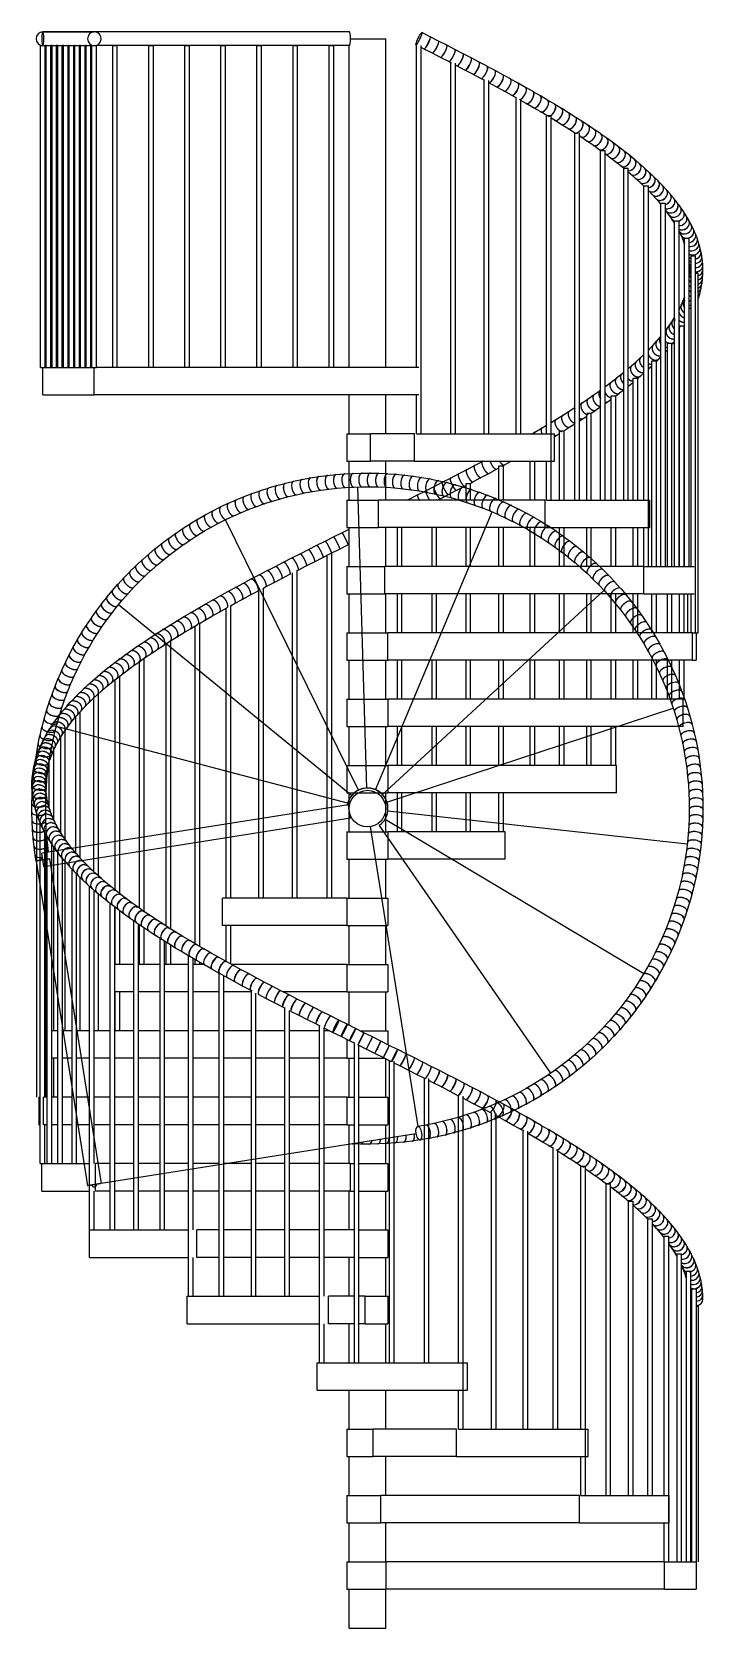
# Model space of a CAD drawing. Header units: millimetres. Extents: x -934 to 934, y -2220 to 2220.
import ezdxf

# ---------------------------------------------------------------- set-up
doc = ezdxf.new("R2010")
doc.units = ezdxf.units.MM
doc.layers.add('Elevation', color=7, linetype='CONTINUOUS')
doc.layers.add('Plan', color=7, linetype='CONTINUOUS')

msp = doc.modelspace()

# ---------------------------------------------------------------- linework, layer by layer
at = {"layer": 'Elevation'}
for p, q in [((-909.5, 1286.8), (-909.5, 2182.1)), ((-50.2, 2220.2), (-903.2, 2220.2)), ((-903.2, 2220.2), (-760.1, 2220.2)), ((-903.2, 2182.1), (-766.5, 2182.1)), ((-896.8, 1286.8), (-896.8, 2182.1)), ((-893.6, 2182.1), (-896.8, 2182.1)), ((-893.6, 1286.8), (-893.6, 2182.1)), ((-880.9, 1286.8), (-880.9, 2182.1)), ((-877.7, 2182.1), (-880.9, 2182.1)), ((-877.7, 1286.8), (-877.7, 2182.1)), ((-865, 1286.8), (-865, 2182.1)), ((-861.8, 2182.1), (-865, 2182.1)), ((-861.8, 1286.8), (-861.8, 2182.1)), ((-849.1, 1286.8), (-849.1, 2182.1)), ((-845.9, 2182.1), (-849.1, 2182.1)), ((-845.9, 1286.8), (-845.9, 2182.1)), ((-833.2, 1286.8), (-833.2, 2182.1)), ((-830.1, 2182.1), (-833.2, 2182.1)), ((-830.1, 1286.8), (-830.1, 2182.1)), ((-817.4, 1286.8), (-817.4, 2182.1)), ((-814.2, 2182.1), (-817.4, 2182.1)), ((-814.2, 1286.8), (-814.2, 2182.1)), ((-801.5, 1286.8), (-801.5, 2182.1)), ((-798.3, 2182.1), (-801.5, 2182.1)), ((-798.3, 1286.8), (-798.3, 2182.1)), ((-785.6, 1286.8), (-785.6, 2182.1)), ((-782.4, 2182.1), (-785.6, 2182.1)), ((-782.4, 1286.8), (-782.4, 2182.1)), ((-769.7, 1286.8), (-769.7, 2182.1)), ((-766.5, 2182.1), (-769.7, 2182.1)), ((-766.5, 1286.8), (-766.5, 2182.1)), ((-753.8, 1286.8), (-753.8, 2182.1)), ((-50.2, 2182.1), (-753.8, 2182.1)), ((-708.8, 1286.8), (-708.8, 2182.1)), ((-696.1, 1286.8), (-696.1, 2182.1)), ((-608.5, 1286.8), (-608.5, 2182.1)), ((-595.8, 1286.8), (-595.8, 2182.1)), ((-508.1, 1286.8), (-508.1, 2182.1)), ((-495.4, 1286.8), (-495.4, 2182.1)), ((-407.8, 1286.8), (-407.8, 2182.1)), ((-395.1, 1286.8), (-395.1, 2182.1)), ((-307.4, 1286.8), (-307.4, 2182.1)), ((-294.7, 1286.8), (-294.7, 2182.1)), ((-207.1, 1286.8), (-207.1, 2182.1)), ((-194.4, 1286.8), (-194.4, 2182.1)), ((-106.7, 1286.8), (-106.7, 2182.1)), ((-94, 1286.8), (-94, 2182.1)), ((-50.8, 1286.8), (-50.8, 2182.1)), ((50.8, 1286.8), (50.8, 2201.2)), ((138.5, 2182.1), (134.4, 2184.2)), ((136.7, 1286.8), (136.7, 2182.1)), ((149.4, 1102.2), (149.4, 2182.1)), ((157.5, 2172.5), (149.4, 2176.6)), ((174.7, 2206.5), (151.6, 2218.2)), ((197.8, 2194.8), (174.8, 2206.5)), ((220.7, 2183.1), (197.8, 2194.7)), ((243.5, 2171.3), (220.7, 2183)), ((180.5, 2160.8), (157.5, 2172.5)), ((203.3, 2149.1), (180.5, 2160.8)), ((226.1, 2137.5), (203.3, 2149.1)), ((226.1, 2137.5), (203.3, 2149.1)), ((233.9, 2133.4), (226.1, 2137.5)), ((232.2, 1102.2), (232.2, 2133.4)), ((266.1, 2159.6), (243.5, 2171.3)), ((244.9, 1102.2), (244.9, 2133.4)), ((288.6, 2147.9), (266.2, 2159.6)), ((310.9, 2136.2), (288.7, 2147.9)), ((333, 2124.5), (311, 2136.2)), ((248.6, 2125.8), (244.9, 2127.7)), ((271, 2114.1), (248.6, 2125.8)), ((293.2, 2102.5), (271, 2114.1)), ((315.1, 2090.8), (293.1, 2102.5)), ((326.6, 2084.7), (315.1, 2090.8)), ((354.9, 2112.7), (333.1, 2124.4)), ((376.6, 2101), (355, 2112.7)), ((398, 2089.3), (376.7, 2101)), ((419.2, 2077.5), (398.1, 2089.2)), ((325, 1102.2), (325, 2084.7)), ((337.7, 1102.2), (337.7, 2084.7)), ((358.4, 2067.5), (337.7, 2078.7)), ((379.7, 2055.9), (358.4, 2067.5)), ((400.7, 2044.2), (379.7, 2055.9)), ((415.4, 2036), (400.7, 2044.2)), ((440.1, 2065.8), (419.3, 2077.5)), ((460.8, 2054.1), (440.2, 2065.8)), ((481.1, 2042.3), (460.9, 2054)), ((414.1, 1102.2), (414.1, 2036)), ((426.8, 1102.2), (426.8, 2033.1)), ((441.9, 2021), (426.8, 2029.6)), ((462, 2009.3), (441.9, 2021)), ((481.9, 1997.7), (462, 2009.3)), ((501.2, 2030.6), (481.2, 2042.2)), ((520.9, 2018.8), (501.3, 2030.5)), ((540.3, 2007), (521, 2018.7)), ((559.4, 1995.3), (540.5, 2007)), ((499.4, 1987.3), (481.9, 1997.7)), ((498.3, 1102.2), (498.3, 1987.3)), ((511, 917.6), (511, 1987.3)), ((520.5, 1974.5), (511, 1980.2)), ((539.3, 1962.9), (520.5, 1974.5)), ((557.7, 1951.3), (539.3, 1962.9)), ((578.1, 1983.5), (559.5, 1995.2)), ((596.4, 1971.7), (578.2, 1983.4)), ((614.4, 1959.9), (596.6, 1971.6)), ((632, 1948.1), (614.6, 1959.8)), ((575.8, 1939.7), (557.7, 1951.3)), ((577.5, 1938.6), (575.8, 1939.7)), ((576.8, 917.6), (576.8, 1938.6)), ((589.5, 917.6), (589.5, 1938.6)), ((593.4, 1928.1), (589.5, 1930.7)), ((610.7, 1916.5), (593.4, 1928.1)), ((627.5, 1904.9), (610.7, 1916.5)), ((649.2, 1936.3), (632.2, 1948)), ((665.9, 1924.5), (649.3, 1936.2)), ((682.3, 1912.7), (666.1, 1924.3)), ((698.2, 1900.8), (682.5, 1912.5)), ((643.9, 1893.4), (627.5, 1905)), ((648.8, 1889.9), (643.9, 1893.4)), ((648.6, 917.6), (648.6, 1889.9)), ((661.3, 917.6), (661.3, 1889.9)), ((675.4, 1870.3), (661.3, 1880.8)), ((690.4, 1858.8), (675.3, 1870.3)), ((713.7, 1889), (698.4, 1900.7)), ((728.7, 1877.1), (713.9, 1888.8)), ((743.2, 1865.2), (728.9, 1876.9)), ((757.3, 1853.3), (743.5, 1865)), ((705, 1847.3), (690.4, 1858.8)), ((712.9, 1840.8), (704.9, 1847.3)), ((712.9, 917.6), (712.9, 1841.2)), ((725.6, 917.6), (725.6, 1841.2)), ((732.7, 1824.3), (725.6, 1830.2)), ((745.8, 1812.8), (732.6, 1824.3)), ((770.9, 1841.4), (757.6, 1853.1)), ((784.1, 1829.5), (771.2, 1841.2)), ((796.7, 1817.5), (784.4, 1829.2)), ((758.4, 1801.4), (745.7, 1812.9)), ((769.1, 1791.2), (758.3, 1801.4)), ((769.1, 917.6), (769.1, 1792.4)), ((781.8, 733), (781.8, 1792.4)), ((782, 1778.5), (781.8, 1778.7)), ((793, 1767.1), (781.9, 1778.6)), ((808.8, 1805.6), (797, 1817.3)), ((820.4, 1793.6), (809.1, 1805.3)), ((831.5, 1781.5), (820.7, 1793.2)), ((842.1, 1769.5), (831.8, 1781.2)), ((803.4, 1755.8), (792.9, 1767.2)), ((813.4, 1744.5), (803.3, 1755.9)), ((816.4, 1740.9), (813.3, 1744.6)), ((816.4, 733), (816.4, 1743.7)), ((829.1, 733), (829.1, 1743.7)), ((852.1, 1757.4), (842.4, 1769.1)), ((861.6, 1745.3), (852.5, 1757)), ((870.5, 1733.2), (861.9, 1744.8)), ((878.9, 1721), (870.9, 1732.7)), ((831.5, 1721.9), (829.1, 1725.1)), ((839.8, 1710.7), (831.4, 1722.1)), ((847.4, 1699.5), (839.6, 1710.8)), ((854.2, 1688.8), (847.3, 1699.7)), ((854.2, 733), (854.2, 1695)), ((866.9, 733), (866.9, 1694.2)), ((886.7, 1708.7), (879.3, 1720.4)), ((893.9, 1696.5), (887.1, 1708.2)), ((900.6, 1684.2), (894.3, 1695.8)), ((872.4, 1655.1), (866.9, 1666.3)), ((867, 1666.2), (866.9, 1666.3)), ((877.2, 1644.2), (872.3, 1655.4)), ((881.4, 1633.2), (877.1, 1644.5)), ((882.3, 733), (882.3, 1646.3)), ((895, 733), (895, 1646.3)), ((906.7, 1671.8), (900.9, 1683.5)), ((912.1, 1659.4), (907, 1671.1)), ((917, 1647), (912.4, 1658.6)), ((921.2, 1634.5), (917.3, 1646.2)), ((882.3, 1630.7), (881.3, 1633.5)), ((924.9, 1621.9), (921.5, 1633.6)), ((927.8, 1609.4), (925.1, 1621.1)), ((930.2, 1596.8), (928, 1608.4)), ((895, 1568.4), (895, 1568.7)), ((895.3, 1557.7), (895, 1568.6)), ((895.1, 1547), (895.3, 1558.1)), ((900.2, 733), (900.2, 1597.6)), ((912.9, 548.5), (912.9, 1597.6)), ((931.9, 1584.1), (930.4, 1595.8)), ((933, 1571.5), (932, 1583.2)), ((933.4, 1558.8), (933, 1570.5)), ((933.2, 1546.1), (933.4, 1557.8)), ((895, 1546), (895.1, 1547.4)), ((920.5, 548.5), (920.5, 1548.9)), ((928.6, 1508.2), (930.6, 1519.9)), ((930.8, 1520.8), (932.2, 1532.5)), ((932.3, 1533.5), (933.1, 1545.2)), ((873.2, 1460.6), (878, 1471.8)), ((877.9, 1471.5), (882.1, 1482.7)), ((882, 1482.4), (882.3, 1483.2)), ((920.5, 1477.4), (922, 1482.1)), ((922.3, 1483), (925.5, 1494.7)), ((925.7, 1495.6), (928.4, 1507.3)), ((848.7, 1416.5), (854.2, 1425.3)), ((866.9, 1447.8), (868, 1449.9)), ((867.9, 1449.6), (873.3, 1460.9)), ((829.1, 1389), (833.1, 1394.3)), ((833, 1394.1), (841.2, 1405.5)), ((841.1, 1405.3), (848.8, 1416.7)), ((866.9, 1376), (868.1, 1377.6)), ((868.1, 733), (868.1, 1402)), ((880.8, 733), (880.8, 1402.8)), ((880.9, 1396.1), (882.3, 1398.3)), ((781.8, 1335.4), (784.2, 1337.8)), ((784.1, 1337.7), (795.1, 1349.1)), ((795, 1349), (805.4, 1360.5)), ((805.3, 1360.3), (815.2, 1371.8)), ((815.1, 1371.6), (816.4, 1373.2)), ((829.1, 1329.8), (833.7, 1335)), ((834, 1335.3), (834.5, 1335.9)), ((834.5, 733), (834.5, 1354.1)), ((847.2, 1350.8), (854.1, 1359.1)), ((847.2, 733), (847.2, 1354.1)), ((725.6, 1283.8), (735.3, 1292.1)), ((735.3, 1292), (748.3, 1303.5)), ((748.2, 1303.4), (760.8, 1315)), ((760.7, 1314.9), (769.1, 1322.9)), ((787, 1287.3), (791.4, 1291.5)), ((791.4, 733), (791.4, 1305.4)), ((804.1, 1303.8), (811.2, 1310.9)), ((804.1, 733), (804.1, 1305.4)), ((811.5, 1311.2), (816.4, 1316.3)), ((-903.2, 1286.8), (-766.5, 1286.8)), ((-903.2, 1210.6), (-903.2, 1286.8)), ((-760.1, 1210.6), (-760.1, 1286.8)), ((143, 1286.8), (-753.8, 1286.8)), ((663, 1234.5), (678.4, 1246.1)), ((678.4, 1246), (693.4, 1257.6)), ((693.3, 1257.5), (707.9, 1269.1)), ((707.8, 1269), (712.9, 1273.3)), ((731.9, 1239.6), (739.2, 1245.5)), ((739.2, 917.6), (739.2, 1256.7)), ((751.9, 1256.1), (760.2, 1263.1)), ((751.9, 917.6), (751.9, 1256.7)), ((760.4, 1263.4), (769.1, 1271)), ((781.8, 1282.5), (786.7, 1287)), ((-903.2, 1210.6), (-760.1, 1210.6)), ((143, 1210.6), (-760.1, 1210.6)), ((-50.8, 1102.2), (-50.8, 1210.6)), ((50.8, 1102.2), (50.8, 1210.6)), ((136.7, 1102.2), (136.7, 1210.6)), ((596.9, 1188.3), (614.1, 1199.9)), ((614.1, 1199.9), (630.9, 1211.4)), ((630.8, 1211.4), (647.2, 1223)), ((647.1, 1223), (648.6, 1224)), ((661.3, 1233.3), (663, 1234.5)), ((678.5, 917.6), (678.5, 1208)), ((691.1, 1208), (701.4, 1215.6)), ((691.2, 917.6), (691.2, 1208)), ((701.6, 1215.8), (712.9, 1224.6)), ((725.6, 1234.6), (731.7, 1239.4)), ((543.1, 1153.5), (561.4, 1165.1)), ((561.4, 1165.1), (576.8, 1175)), ((589.5, 1183.4), (597, 1188.3)), ((609.9, 917.6), (609.9, 1156.1)), ((622, 1159.2), (635.5, 1168.3)), ((622.6, 917.6), (622.6, 1159.2)), ((635.7, 1168.5), (648.6, 1177.4)), ((661.3, 1186.3), (669.3, 1192)), ((669.5, 1192.1), (678.5, 1198.6)), ((466.1, 1107.1), (485.9, 1118.7)), ((485.8, 1118.7), (498.3, 1126.1)), ((511, 1133.8), (524.4, 1141.9)), ((524.3, 1141.9), (543.1, 1153.5)), ((534.3, 917.6), (534.3, 1110.5)), ((546, 1110.5), (563.2, 1121.2)), ((547, 917.6), (547, 1110.5)), ((563.4, 1121.3), (576.8, 1129.8)), ((589.5, 1137.9), (600.1, 1144.8)), ((600.3, 1144.9), (609.9, 1151.2)), ((-57.2, 1102.2), (-57.2, 1026)), ((8.1, 1026), (8.1, 1102.2)), ((130.5, 1102.2), (8.1, 1102.2)), ((130.5, 1026), (130.5, 1102.2)), ((457.7, 1102.2), (466.1, 1107.1)), ((520.4, 1026), (520.4, 1102.2)), ((520.4, 1095), (524.9, 1097.7)), ((525, 1097.7), (534.3, 1103.4)), ((-50.8, 917.6), (-50.8, 1026)), ((130.5, 1026), (8.1, 1026)), ((50.8, 917.6), (50.8, 1026)), ((297.6, 1013.9), (319.6, 1025.6)), ((319.6, 1025.6), (320.3, 1026)), ((381.1, 1015.5), (400.2, 1026)), ((452.5, 917.6), (452.5, 1026)), ((465.2, 917.6), (465.2, 1026)), ((498.3, 917.6), (498.3, 1026)), ((208, 967.3), (230.7, 979)), ((208, 967.3), (230.7, 979)), ((230.7, 979), (253.2, 990.6)), ((230.7, 979), (253.2, 990.6)), ((253.2, 990.6), (275.5, 1002.3)), ((253.2, 990.6), (275.5, 1002.3)), ((275.5, 1002.3), (297.6, 1013.9)), ((293.2, 968.6), (315.4, 980.2)), ((315.5, 980.3), (337.5, 992)), ((337.6, 992), (359.3, 1003.7)), ((359.4, 1003.7), (365.5, 1007.1)), ((365.5, 917.6), (365.5, 1013.1)), ((376.7, 1013.1), (381, 1015.4)), ((378.2, 917.6), (378.2, 1013.1)), ((139.2, 932.3), (162.2, 944)), ((162.2, 944), (185.2, 955.6)), ((162.2, 944), (185.2, 955.6)), ((185.2, 955.6), (208, 967.3)), ((185.2, 955.6), (208, 967.3)), ((202.5, 921.7), (225.4, 933.4)), ((225.4, 933.4), (248.1, 945.1)), ((248.2, 945.1), (270.7, 956.8)), ((270.8, 956.8), (274.3, 958.7)), ((274.3, 917.6), (274.3, 964.4)), ((285.3, 964.4), (293.2, 968.5)), ((287, 917.6), (287, 964.4)), ((-57.2, 917.6), (-57.2, 841.4)), ((30.8, 841.4), (30.8, 917.6)), ((494, 917.6), (30.8, 917.6)), ((110, 917.6), (116, 920.6)), ((110, 917.6), (116, 920.6)), ((116, 920.6), (139.2, 932.3)), ((116, 920.6), (139.2, 932.3)), ((194.5, 917.6), (202.5, 921.7)), ((494, 841.4), (494, 917.6)), ((785.4, 841.4), (785.4, 917.6)), ((-141.2, 792), (-118, 803.7)), ((-117.9, 803.7), (-94.6, 815.4)), ((-94.6, 815.4), (-71.2, 827.1)), ((-71.2, 827.1), (-50.8, 837.3)), ((-50.8, 733), (-50.8, 841.4)), ((494, 841.4), (30.8, 841.4)), ((50.8, 733), (50.8, 841.4)), ((83.2, 733), (83.2, 841.4)), ((95.9, 733), (95.9, 841.4)), ((179.8, 733), (179.8, 841.4)), ((192.5, 733), (192.5, 841.4)), ((274.3, 733), (274.3, 841.4)), ((287, 733), (287, 841.4)), ((365.5, 733), (365.5, 841.4)), ((378.2, 733), (378.2, 841.4)), ((452.5, 733), (452.5, 841.4)), ((465.2, 733), (465.2, 841.4)), ((534.3, 733), (534.3, 841.4)), ((547, 733), (547, 841.4)), ((609.9, 733), (609.9, 841.4)), ((622.6, 733), (622.6, 841.4)), ((678.5, 733), (678.5, 841.4)), ((691.2, 733), (691.2, 841.4)), ((739.2, 733), (739.2, 841.4)), ((751.9, 733), (751.9, 841.4)), ((769.1, 733), (769.1, 841.4)), ((-233.3, 745.2), (-210.5, 756.9)), ((-210.5, 756.9), (-187.5, 768.6)), ((-187.5, 768.6), (-164.4, 780.3)), ((-164.4, 780.3), (-141.2, 792)), ((-147.2, 746.3), (-124.1, 758)), ((-124.1, 758), (-100.9, 769.7)), ((-111.9, -189.9), (-111.9, 764.1)), ((-100.9, 769.7), (-77.6, 781.3)), ((-99.2, -189.9), (-99.2, 769.6)), ((-77.6, 781.3), (-54.2, 793)), ((-54.2, 793), (-50.8, 794.7)), ((-301, 710), (-278.7, 721.7)), ((-278.6, 721.8), (-256.1, 733.4)), ((-256, 733.5), (-233.4, 745.2)), ((-238.6, 699.6), (-215.9, 711.3)), ((-208.2, -189.9), (-208.2, 715.3)), ((-197.2, 720.9), (-193.2, 723)), ((-195.5, -189.9), (-195.5, 720.9)), ((-193.2, 723), (-170.3, 734.6)), ((-170.3, 734.6), (-147.2, 746.3)), ((-57.2, 733), (-57.2, 656.8)), ((48, 656.8), (48, 733)), ((768.6, 733), (48, 733)), ((768.6, 656.8), (768.6, 733)), ((-388.5, 663.1), (-367, 674.8)), ((-366.9, 674.9), (-345.2, 686.6)), ((-345.2, 686.6), (-323.2, 698.3)), ((-323.2, 698.3), (-301, 710)), ((-302.2, -189.9), (-302.2, 666.3)), ((-291.1, 672.2), (-283.3, 676.3)), ((-289.5, -189.9), (-289.5, 672.2)), ((-283.3, 676.3), (-261, 688)), ((-261, 688), (-238.6, 699.6)), ((-472.1, 616.2), (-451.7, 627.9)), ((-451.6, 627.9), (-430.9, 639.6)), ((-430.8, 639.7), (-409.9, 651.4)), ((-409.8, 651.4), (-388.6, 663.1)), ((-381.5, 623.5), (-370.2, 629.7)), ((-380.1, -189.9), (-380.1, 623.5)), ((-370.2, 629.7), (-348.8, 641.3)), ((-348.8, 641.3), (-327.2, 653)), ((-327.2, 653), (-305.3, 664.6)), ((-50.8, 548.5), (-50.8, 656.8)), ((768.6, 656.8), (48, 656.8)), ((50.8, 548.5), (50.8, 656.8)), ((83.2, 548.5), (83.2, 656.8)), ((95.9, 548.5), (95.9, 656.8)), ((179.8, 548.5), (179.8, 656.8)), ((192.5, 548.5), (192.5, 656.8)), ((274.3, 548.5), (274.3, 656.8)), ((287, 548.5), (287, 656.8)), ((365.5, 548.5), (365.5, 656.8)), ((378.2, 548.5), (378.2, 656.8)), ((452.5, 548.5), (452.5, 656.8)), ((465.2, 548.5), (465.2, 656.8)), ((534.3, 548.5), (534.3, 656.8)), ((547, 548.5), (547, 656.8)), ((609.9, 548.5), (609.9, 656.8)), ((622.6, 548.5), (622.6, 656.8)), ((678.5, 548.5), (678.5, 656.8)), ((691.2, 548.5), (691.2, 656.8)), ((739.2, 548.5), (739.2, 656.8)), ((751.9, 548.5), (751.9, 656.8)), ((791.4, 548.5), (791.4, 656.8)), ((804.1, 548.5), (804.1, 656.8)), ((834.5, 548.5), (834.5, 656.8)), ((847.2, 548.5), (847.2, 656.8)), ((868.1, 548.5), (868.1, 656.8)), ((880.8, 548.5), (880.8, 656.8)), ((891.6, 548.5), (891.6, 656.8)), ((900.2, 548.5), (900.2, 656.8)), ((-550.9, 569.1), (-531.8, 580.8)), ((-531.7, 580.9), (-512.3, 592.6)), ((-512.2, 592.7), (-492.4, 604.4)), ((-492.3, 604.4), (-472.2, 616.1)), ((-467.5, 574.7), (-453.1, 583.2)), ((-453.1, 583.1), (-432.8, 594.8)), ((-432.8, 594.8), (-412.2, 606.4)), ((-412.2, 606.4), (-391.3, 618.1)), ((-392.8, -189.9), (-392.8, 617.2)), ((-624.2, 522), (-606.6, 533.7)), ((-606.4, 533.8), (-588.5, 545.5)), ((-588.3, 545.6), (-569.9, 557.3)), ((-569.8, 557.4), (-551.1, 569)), ((-549.6, 525.1), (-530.9, 536.7)), ((-531, 536.7), (-512, 548.3)), ((-512, 548.3), (-492.7, 559.9)), ((-492.7, 559.9), (-473, 571.5)), ((-479, -316.8), (-479, 568)), ((-466.3, -324.2), (-466.3, 574.7)), ((-57.2, 548.5), (-57.2, 472.3)), ((56.5, 472.3), (56.5, 548.5)), ((904.8, 548.5), (56.5, 548.5)), ((904.8, 472.3), (904.8, 548.5)), ((914.4, 548.5), (914.4, 472.3)), ((-675.1, 486.6), (-658.7, 498.2)), ((-658.5, 498.4), (-641.7, 510.1)), ((-641.6, 510.2), (-624.4, 521.9)), ((-620, 478.7), (-603, 490.3)), ((-603, 490.3), (-585.6, 501.9)), ((-585.6, 501.9), (-567.8, 513.5)), ((-567.8, 513.5), (-549.5, 525.1)), ((-559.9, -267.3), (-559.9, 518.5)), ((-547.2, -275.4), (-547.2, 526)), ((-736.8, 439.1), (-722.3, 450.8)), ((-722.1, 451), (-707.1, 462.7)), ((-706.8, 462.9), (-691.4, 474.6)), ((-691.2, 474.7), (-675.3, 486.4)), ((-683.7, 432.6), (-668.5, 444.1)), ((-668.5, 444.1), (-652.7, 455.7)), ((-652.8, 455.6), (-636.6, 467.2)), ((-636.6, 467.2), (-620, 478.8)), ((-634.4, -217.5), (-634.4, 468.8)), ((-621.7, -226.4), (-621.7, 477.3)), ((-50.8, 363.9), (-50.8, 472.3)), ((50.8, 363.9), (50.8, 472.3)), ((904.8, 472.3), (56.5, 472.3)), ((83.2, 363.9), (83.2, 472.3)), ((95.9, 363.9), (95.9, 472.3)), ((179.8, 363.9), (179.8, 472.3)), ((192.5, 363.9), (192.5, 472.3)), ((274.3, 363.9), (274.3, 472.3)), ((287, 363.9), (287, 472.3)), ((365.5, 363.9), (365.5, 472.3)), ((378.2, 363.9), (378.2, 472.3)), ((452.5, 363.9), (452.5, 472.3)), ((465.2, 363.9), (465.2, 472.3)), ((534.3, 363.9), (534.3, 472.3)), ((547, 363.9), (547, 472.3)), ((609.9, 363.9), (609.9, 472.3)), ((622.6, 363.9), (622.6, 472.3)), ((678.5, 363.9), (678.5, 472.3)), ((691.2, 363.9), (691.2, 472.3)), ((739.2, 363.9), (739.2, 472.3)), ((751.9, 363.9), (751.9, 472.3)), ((791.4, 363.9), (791.4, 472.3)), ((804.1, 363.9), (804.1, 472.3)), ((834.5, 363.9), (834.5, 472.3)), ((847.2, 363.9), (847.2, 472.3)), ((868.1, 363.9), (868.1, 472.3)), ((880.8, 363.9), (880.8, 472.3)), ((-791.1, 391.5), (-778.6, 403.2)), ((-778.3, 403.4), (-765.2, 415.1)), ((-765, 415.4), (-751.4, 427)), ((-751.1, 427.3), (-737.1, 438.9)), ((-726.6, 398.1), (-712.8, 409.6)), ((-712.8, 409.5), (-698.5, 421.1)), ((-701.7, -167.3), (-701.7, 418.5)), ((-698.5, 421), (-683.7, 432.6)), ((-689, -177.3), (-689, 428.5)), ((-826.7, 355.5), (-815.6, 367.2)), ((-815.3, 367.5), (-803.8, 379.2)), ((-803.5, 379.5), (-791.4, 391.2)), ((-776.8, 352.3), (-765, 363.8)), ((-765.1, 363.7), (-752.7, 375.2)), ((-761.1, -116.2), (-761.1, 367.4)), ((-752.8, 375.1), (-739.9, 386.7)), ((-748.4, -127.8), (-748.4, 379.1)), ((-740, 386.6), (-726.6, 398.1)), ((-57.2, 363.9), (-57.2, 287.7)), ((878, 363.9), (57.1, 363.9)), ((57.1, 363.9), (57.1, 287.7)), ((878, 287.7), (878, 363.9)), ((-866.6, 307.2), (-857.8, 318.9)), ((-857.5, 319.3), (-848.1, 331)), ((-847.7, 331.4), (-837.8, 343.1)), ((-837.5, 343.5), (-827, 355.2)), ((-818.5, 306.9), (-808.8, 318.4)), ((-811.9, -63.6), (-811.9, 314.8)), ((-808.9, 318.2), (-798.7, 329.7)), ((-799.2, -77.9), (-799.2, 329.1)), ((-798.8, 329.6), (-788, 341)), ((-788.1, 340.9), (-776.7, 352.4)), ((-897.7, 258.3), (-891.2, 270)), ((-890.8, 270.6), (-883.7, 282.3)), ((-883.3, 282.8), (-875.6, 294.5)), ((-875.3, 295), (-867, 306.7)), ((-851.3, 262.1), (-843.9, 273.5)), ((-844, 273.3), (-835.9, 284.6)), ((-840.7, -26.6), (-840.7, 277.8)), ((-836.1, 284.5), (-827.5, 295.8)), ((-827.6, 295.7), (-818.4, 307.1)), ((-50.8, 179.3), (-50.8, 287.7)), ((50.8, 179.3), (50.8, 287.7)), ((878, 287.7), (57.1, 287.7)), ((83.2, 179.3), (83.2, 287.7)), ((95.9, 179.3), (95.9, 287.7)), ((179.8, 179.3), (179.8, 287.7)), ((192.5, 179.3), (192.5, 287.7)), ((274.3, 179.3), (274.3, 287.7)), ((287, 179.3), (287, 287.7)), ((365.5, 179.3), (365.5, 287.7)), ((378.2, 179.3), (378.2, 287.7)), ((452.5, 179.3), (452.5, 287.7)), ((465.2, 179.3), (465.2, 287.7)), ((534.3, 179.3), (534.3, 287.7)), ((547, 179.3), (547, 287.7)), ((609.9, 179.3), (609.9, 287.7)), ((622.6, 179.3), (622.6, 287.7)), ((678.5, 179.3), (678.5, 287.7)), ((691.2, 179.3), (691.2, 287.7)), ((-914.9, 221.1), (-910.1, 232.8)), ((-909.8, 233.6), (-904.4, 245.2)), ((-904.1, 245.9), (-898.1, 257.6)), ((-875, 217.9), (-869.9, 229.2)), ((-872.7, 28.1), (-872.7, 223.1)), ((-870, 228.9), (-864.2, 240.2)), ((-864.3, 239.9), (-858, 251.2)), ((-858.1, 251), (-851.2, 262.3)), ((-853.4, -7.5), (-853.4, 258.7)), ((-929.3, 171), (-926.9, 182.7)), ((-926.6, 183.6), (-923.6, 195.3)), ((-923.4, 196.1), (-919.7, 207.8)), ((-919.5, 208.7), (-915.2, 220.3)), ((-889.6, 174.5), (-886.8, 185.6)), ((-886.8, 185.3), (-883.4, 196.4)), ((-885.4, 61.1), (-885.4, 190.1)), ((-883.5, 196.1), (-879.4, 207.3)), ((-879.5, 207), (-874.9, 218.2)), ((-57.2, 179.3), (-57.2, 103.1)), ((693.2, 179.3), (57.1, 179.3)), ((57.1, 179.3), (57.1, 103.1)), ((693.2, 103.1), (693.2, 179.3)), ((-933.4, 133.1), (-932.7, 144.8)), ((-932.7, 145.7), (-931.4, 157.4)), ((-931.3, 158.4), (-929.5, 170.1)), ((-914.3, 149.1), (-914.3, 149.1)), ((-914.3, 149.1), (-914.3, 149.1)), ((-895.3, 131.5), (-894.7, 142.6)), ((-894.7, 142.2), (-893.5, 153.3)), ((-894.5, 107.5), (-894.5, 143.9)), ((-893.6, 152.9), (-891.8, 164.1)), ((-891.9, 163.7), (-889.6, 174.8)), ((-933.4, 120.4), (-933.4, 132.1)), ((-932.8, 107.7), (-933.4, 119.4)), ((-931.6, 95.1), (-932.8, 106.8)), ((-929.7, 82.4), (-931.5, 94.1)), ((-895.3, 120.8), (-895.3, 131.9)), ((-894.8, 110.1), (-895.3, 121.2)), ((-893.7, 99.4), (-894.8, 110.5)), ((-892.1, 88.6), (-893.8, 99.7)), ((-889.9, 77.8), (-892.2, 89)), ((-50.8, -5.3), (-50.8, 103.1)), ((50.8, -5.3), (50.8, 103.1)), ((693.2, 103.1), (57.1, 103.1)), ((83.2, -5.3), (83.2, 103.1)), ((95.9, -5.3), (95.9, 103.1)), ((179.8, -5.3), (179.8, 103.1)), ((192.5, -5.3), (192.5, 103.1)), ((274.3, -5.3), (274.3, 103.1)), ((287, -5.3), (287, 103.1)), ((365.5, -5.3), (365.5, 103.1)), ((378.2, -5.3), (378.2, 103.1)), ((-927.1, 69.8), (-929.5, 81.5)), ((-924, 57.2), (-926.9, 68.9)), ((-920.2, 44.7), (-923.7, 56.3)), ((-887.2, 67), (-890, 78.2)), ((-883.8, 56.2), (-887.3, 67.4)), ((-880, 45.3), (-884, 56.5)), ((-875.5, 34.4), (-880.1, 45.6)), ((-920, -743.6), (-920, 44.1)), ((-915.7, 32.1), (-919.9, 43.8)), ((-910.7, 19.7), (-915.4, 31.4)), ((-910.7, -928.2), (-910.7, 19.8)), ((-905, 7.2), (-910.4, 18.9)), ((-898.8, -5.2), (-904.7, 6.5)), ((-870.5, 23.4), (-875.7, 34.7)), ((-864.9, 12.4), (-870.7, 23.7)), ((-858.8, 1.3), (-865.1, 12.6)), ((-852.1, -9.8), (-858.9, 1.6)), ((-891.9, -17.5), (-898.4, -5.8)), ((-898, -743.6), (-898, -6.5)), ((-894.5, -743.6), (-894.5, -12.8)), ((-884.5, -29.8), (-891.6, -18.1)), ((-891.2, -928.2), (-891.2, -18.8)), ((-876.5, -42), (-884.1, -30.4)), ((-878.5, -928.2), (-878.5, -39)), ((-867.9, -54.3), (-876.1, -42.6)), ((-844.8, -20.9), (-852.2, -9.6)), ((-836.9, -32.1), (-844.9, -20.7)), ((-828.5, -43.3), (-837, -31.9)), ((-819.5, -54.6), (-828.6, -43.2)), ((-57.2, -5.3), (-57.2, -81.5)), ((383.5, -5.3), (57.1, -5.3)), ((57.1, -5.3), (57.1, -81.5)), ((383.5, -81.5), (383.5, -5.3)), ((-872.7, -559), (-872.7, -47.5)), ((-858.8, -66.4), (-867.5, -54.7)), ((-861.5, -928.2), (-861.5, -62.8)), ((-849.1, -78.6), (-858.4, -66.9)), ((-848.8, -928.2), (-848.8, -79)), ((-838.9, -90.7), (-848.8, -79)), ((-840.7, -559), (-840.7, -88.4)), ((-809.9, -65.9), (-819.6, -54.5)), ((-799.8, -77.2), (-810, -65.8)), ((-789.2, -88.6), (-799.9, -77.1)), ((-778, -99.9), (-789.3, -88.5)), ((-50.8, -189.9), (-50.8, -81.5)), ((50.8, -189.9), (50.8, -81.5)), ((383.5, -81.5), (57.1, -81.5)), ((-828.1, -102.7), (-838.5, -91.1)), ((-816.8, -114.8), (-827.8, -103.1)), ((-822, -928.2), (-822, -109.2)), ((-805, -126.8), (-816.5, -115.1)), ((-809.3, -928.2), (-809.3, -122.4)), ((-792.7, -138.8), (-804.7, -127.1)), ((-799.2, -559), (-799.2, -132.5)), ((-766.3, -111.3), (-778.1, -99.8)), ((-754, -122.8), (-766.4, -111.3)), ((-741.3, -134.2), (-754.1, -122.7)), ((-779.9, -150.7), (-792.4, -139.1)), ((-766.6, -162.7), (-779.6, -151)), ((-773.3, -1112.7), (-773.3, -156.7)), ((-752.8, -174.6), (-766.3, -162.9)), ((-760.6, -928.2), (-760.6, -167.9)), ((-738.5, -186.5), (-752.6, -174.8)), ((-728, -145.7), (-741.4, -134.2)), ((-714.3, -157.2), (-728.1, -145.6)), ((-700, -168.7), (-714.3, -157.1)), ((-685.3, -180.2), (-700.1, -168.6)), ((-748.4, -559), (-748.4, -178.3)), ((-723.8, -198.4), (-738.3, -186.7)), ((-708.6, -210.3), (-723.6, -198.6)), ((-715.7, -1112.7), (-715.7, -204.7)), ((-693, -222.1), (-708.4, -210.5)), ((-703, -1112.7), (-703, -214.5)), ((-701.7, -374.4), (-701.7, -215.5)), ((-670.1, -191.7), (-685.3, -180.1)), ((-654.4, -203.2), (-670.1, -191.7)), ((-638.3, -214.8), (-654.5, -203.2)), ((-621.8, -226.4), (-638.3, -214.8)), ((-403.7, -266.1), (-403.7, -189.9)), ((-57.2, -189.9), (-403.7, -189.9)), ((-57.2, -189.9), (-57.2, -266.1)), ((57.1, -189.9), (57.1, -266.1)), ((-676.9, -234), (-692.8, -222.3)), ((-689, -374.4), (-689, -225.1)), ((-660.4, -245.8), (-676.7, -234.1)), ((-643.5, -257.6), (-660.2, -246)), ((-650.1, -1112.7), (-650.1, -253.3)), ((-626.2, -269.5), (-643.3, -257.8)), ((-637.4, -1112.7), (-637.4, -261.8)), ((-634.4, -374.4), (-634.4, -263.9)), ((-604.8, -237.9), (-621.8, -226.3)), ((-587.4, -249.5), (-604.8, -237.9)), ((-569.6, -261.1), (-587.4, -249.5)), ((-551.4, -272.7), (-569.6, -261.1)), ((-57.2, -266.1), (-403.7, -266.1)), ((-392.8, -366), (-392.8, -266.1)), ((-380.1, -373), (-380.1, -266.1)), ((-50.8, -374.4), (-50.8, -266.1)), ((50.8, -374.4), (50.8, -266.1)), ((-608.4, -281.3), (-626, -269.6)), ((-621.7, -374.4), (-621.7, -272.5)), ((-590.3, -293.1), (-608.3, -281.4)), ((-571.9, -304.9), (-590.2, -293.2)), ((-577.2, -1112.7), (-577.2, -302)), ((-553, -316.6), (-571.7, -304.9)), ((-564.5, -1112.7), (-564.5, -309.5)), ((-532.9, -284.3), (-551.5, -272.7)), ((-514, -295.9), (-532.9, -284.3)), ((-494.7, -307.5), (-514, -295.9)), ((-475.1, -319.1), (-494.7, -307.5)), ((-559.9, -374.4), (-559.9, -312.3)), ((-533.8, -328.4), (-552.9, -316.7)), ((-547.2, -374.4), (-547.2, -320.2)), ((-514.3, -340.2), (-533.7, -328.5)), ((-496.5, -350.7), (-514.2, -340.2)), ((-497.7, -1297.3), (-497.7, -350.7)), ((-474.3, -363.7), (-494.3, -352)), ((-455.1, -330.8), (-475.1, -319.1)), ((-434.9, -342.4), (-455.1, -330.7)), ((-414.3, -354), (-434.9, -342.4)), ((-393.5, -365.7), (-414.3, -354)), ((-650.1, -374.4), (-703, -374.4)), ((-577.2, -374.4), (-637.4, -374.4)), ((-497.7, -374.4), (-564.5, -374.4)), ((-485, -1112.7), (-485, -357.4)), ((-455.6, -374.4), (-485, -374.4)), ((-479, -374.4), (-479, -360.9)), ((-453.8, -375.4), (-474.2, -363.8)), ((-466.3, -374.4), (-466.3, -368.3)), ((-433.1, -387.2), (-453.7, -375.5)), ((-412, -398.9), (-433, -387.3)), ((-412.6, -1297.3), (-412.6, -399.4)), ((-390.7, -410.7), (-411.9, -399)), ((-372.4, -377.3), (-393.5, -365.6)), ((-57.2, -374.4), (-377.6, -374.4)), ((-351, -388.9), (-372.4, -377.3)), ((-329.4, -400.6), (-351, -388.9)), ((-57.2, -374.4), (-57.2, -450.6)), ((57.1, -374.4), (57.1, -450.6)), ((-399.9, -1297.3), (-399.9, -405.6)), ((-369.2, -422.4), (-390.7, -410.7)), ((-347.5, -434.1), (-369.1, -422.5)), ((-325.5, -445.9), (-347.4, -434.2)), ((-307.6, -412.2), (-329.4, -400.6)), ((-285.5, -423.9), (-307.6, -412.2)), ((-263.3, -435.6), (-285.5, -423.9)), ((-240.9, -447.2), (-263.3, -435.6)), ((-650.1, -450.6), (-703, -450.6)), ((-701.7, -559), (-701.7, -450.6)), ((-689, -559), (-689, -450.6)), ((-577.2, -450.6), (-637.4, -450.6)), ((-497.7, -450.6), (-564.5, -450.6)), ((-412.6, -450.6), (-485, -450.6)), ((-322.9, -450.6), (-399.9, -450.6)), ((-321.2, -448.1), (-325.4, -445.9)), ((-322.9, -1297.3), (-322.9, -448.1)), ((-310.2, -1297.3), (-310.2, -454)), ((-280.9, -469.3), (-303.3, -457.6)), ((-258.4, -481), (-280.9, -469.4)), ((-235.7, -492.8), (-258.4, -481.1)), ((-218.3, -458.9), (-240.9, -447.2)), ((-57.2, -450.6), (-234.2, -450.6)), ((-195.5, -470.6), (-218.3, -458.9)), ((-172.6, -482.2), (-195.5, -470.6)), ((-149.6, -493.9), (-172.6, -482.2)), ((-50.8, -543.5), (-50.8, -450.6)), ((50.8, -559), (50.8, -450.6)), ((-227.8, -496.8), (-235.7, -492.8)), ((-229.5, -1297.3), (-229.5, -496.8)), ((-216.8, -1297.3), (-216.8, -502.4)), ((-189.9, -516.2), (-212.8, -504.5)), ((-166.8, -527.9), (-189.9, -516.2)), ((-143.6, -539.6), (-166.8, -527.9)), ((-126.5, -505.6), (-149.6, -493.9)), ((-103.2, -517.3), (-126.5, -505.6)), ((-79.9, -528.9), (-103.2, -517.3)), ((-56.6, -540.6), (-79.9, -528.9)), ((-861.5, -559), (-878.5, -559)), ((-822, -559), (-848.8, -559)), ((-773.3, -559), (-809.3, -559)), ((-715.7, -559), (-760.6, -559)), ((-650.1, -559), (-703, -559)), ((-577.2, -559), (-637.4, -559)), ((-497.7, -559), (-564.5, -559)), ((-412.6, -559), (-485, -559)), ((-322.9, -559), (-399.9, -559)), ((-229.5, -559), (-310.2, -559)), ((-133.6, -559), (-216.8, -559)), ((-131.8, -545.5), (-143.6, -539.6)), ((-133.6, -1481.9), (-133.6, -545.5)), ((-120.9, -1297.3), (-120.9, -551)), ((-105, -559), (-120.9, -559)), ((-97, -563), (-120.3, -551.3)), ((-73.6, -574.7), (-97, -563)), ((-50.2, -586.4), (-73.6, -574.7)), ((-33.2, -552.3), (-56.6, -540.6)), ((-9.7, -564), (-33.2, -552.3)), ((13.7, -575.7), (-9.7, -564)), ((13.7, -575.7), (-3.3, -609.8)), ((37.2, -587.4), (13.7, -575.7)), ((57.1, -559), (57.1, -597.3)), ((-57.2, -582.9), (-57.2, -635.2)), ((-34.4, -594.2), (-50.2, -586.4)), ((-36.3, -1481.9), (-36.3, -594.2)), ((-3.3, -609.8), (-26.7, -598.1)), ((-23.6, -1481.9), (-23.6, -599.6)), ((20.2, -621.5), (-3.3, -609.8)), ((-3.3, -609.8), (-3.3, -609.8)), ((-3.3, -609.8), (-3.3, -609.8)), ((-3.3, -609.8), (-3.3, -609.8)), ((-3.3, -609.8), (-3.3, -609.8)), ((43.6, -633.2), (20.2, -621.5)), ((60.6, -599.1), (37.2, -587.4)), ((84, -610.8), (60.6, -599.1)), ((107.4, -622.5), (84.1, -610.8)), ((-861.5, -635.2), (-878.5, -635.2)), ((-872.7, -743.6), (-872.7, -635.2)), ((-822, -635.2), (-848.8, -635.2)), ((-773.3, -635.2), (-809.3, -635.2)), ((-715.7, -635.2), (-760.6, -635.2)), ((-650.1, -635.2), (-703, -635.2)), ((-577.2, -635.2), (-637.4, -635.2)), ((-497.7, -635.2), (-564.5, -635.2)), ((-412.6, -635.2), (-485, -635.2)), ((-322.9, -635.2), (-399.9, -635.2)), ((-229.5, -635.2), (-310.2, -635.2)), ((-133.6, -635.2), (-216.8, -635.2)), ((-57.2, -635.2), (-120.9, -635.2)), ((-50.8, -743.6), (-50.8, -635.2)), ((63.2, -643), (43.6, -633.2)), ((50.8, -743.6), (50.8, -636.7)), ((61.4, -1481.9), (61.4, -643)), ((74.1, -1481.9), (74.1, -643)), ((90.3, -656.5), (74.1, -648.4)), ((113.6, -668.2), (90.3, -656.5)), ((130.7, -634.2), (107.4, -622.5)), ((153.9, -645.9), (130.7, -634.2)), ((177.1, -657.6), (154, -645.9)), ((200.1, -669.3), (177.1, -657.6)), ((136.8, -679.9), (113.6, -668.2)), ((159.9, -691.5), (136.8, -679.9)), ((158.3, -1481.9), (158.3, -691.7)), ((171, -1481.9), (171, -691.7)), ((182.8, -703.2), (171, -697.2)), ((205.7, -714.9), (182.8, -703.2)), ((223, -681), (200.2, -669.3)), ((245.8, -692.7), (223.1, -681)), ((268.4, -704.4), (245.9, -692.7)), ((290.9, -716.1), (268.5, -704.4)), ((-914.4, -743.6), (-914.4, -819.8)), ((-901.4, -819.8), (-901.4, -743.6)), ((-891.2, -743.6), (-901.4, -743.6)), ((-861.5, -743.6), (-878.5, -743.6)), ((-822, -743.6), (-848.8, -743.6)), ((-773.3, -743.6), (-809.3, -743.6)), ((-715.7, -743.6), (-760.6, -743.6)), ((-650.1, -743.6), (-703, -743.6)), ((-577.2, -743.6), (-637.4, -743.6)), ((-497.7, -743.6), (-564.5, -743.6)), ((-412.6, -743.6), (-485, -743.6)), ((-322.9, -743.6), (-399.9, -743.6)), ((-229.5, -743.6), (-310.2, -743.6)), ((-133.6, -743.6), (-216.8, -743.6)), ((-56.4, -743.6), (-120.9, -743.6)), ((-56.4, -819.8), (-56.4, -743.6)), ((57.1, -743.6), (57.1, -819.8)), ((228.4, -726.6), (205.7, -714.9)), ((250.9, -738.2), (228.4, -726.6)), ((255, -740.4), (250.9, -738.2)), ((253.3, -1481.9), (253.3, -740.4)), ((266, -1666.5), (266, -740.4)), ((273.2, -749.9), (266, -746.1)), ((295.4, -761.5), (273.2, -749.9)), ((313.2, -727.8), (290.9, -716.1)), ((335.3, -739.6), (313.2, -727.9)), ((357.1, -751.3), (335.3, -739.6)), ((378.8, -763), (357.2, -751.3)), ((317.4, -773.2), (295.4, -761.5)), ((339.1, -784.8), (317.4, -773.2)), ((346.9, -789.1), (339.1, -784.8)), ((345.4, -1666.5), (345.4, -789.1)), ((358.1, -1666.5), (358.1, -789.1)), ((360.6, -796.5), (358.1, -795.1)), ((381.8, -808.1), (360.6, -796.5)), ((400.2, -774.8), (378.9, -763.1)), ((421.4, -786.5), (400.3, -774.8)), ((442.2, -798.2), (421.4, -786.5)), ((462.9, -810), (442.3, -798.3)), ((-891.2, -819.8), (-901.4, -819.8)), ((-898, -928.2), (-898, -819.8)), ((-861.5, -819.8), (-878.5, -819.8)), ((-822, -819.8), (-848.8, -819.8)), ((-773.3, -819.8), (-809.3, -819.8)), ((-715.7, -819.8), (-760.6, -819.8)), ((-650.1, -819.8), (-703, -819.8)), ((-577.2, -819.8), (-637.4, -819.8)), ((-497.7, -819.8), (-564.5, -819.8)), ((-412.6, -819.8), (-485, -819.8)), ((-322.9, -819.8), (-399.9, -819.8)), ((-229.5, -819.8), (-310.2, -819.8)), ((-133.6, -819.8), (-216.8, -819.8)), ((-56.4, -819.8), (-120.9, -819.8)), ((-50.8, -928.2), (-50.8, -819.8)), ((50.8, -928.2), (50.8, -819.8)), ((402.8, -819.8), (381.8, -808.1)), ((423.5, -831.4), (402.8, -819.8)), ((434.7, -837.8), (423.5, -831.4)), ((433.4, -1666.5), (433.4, -837.8)), ((446.1, -1666.5), (446.1, -837.8)), ((483.2, -821.7), (463, -810)), ((503.2, -833.5), (483.3, -821.8)), ((522.9, -845.2), (503.3, -833.5)), ((464.1, -854.7), (446.1, -844.3)), ((483.9, -866.3), (464.1, -854.7)), ((503.3, -877.9), (483.9, -866.3)), ((517.4, -886.5), (503.3, -877.9)), ((516.5, -1666.5), (516.5, -886.5)), ((542.3, -857), (523, -845.3)), ((561.3, -868.8), (542.4, -857.1)), ((580, -880.6), (561.5, -868.9)), ((598.3, -892.3), (580.1, -880.6)), ((-906.2, -1004.4), (-906.2, -928.2)), ((-756.4, -1004.4), (-756.4, -928.2)), ((-715.7, -928.2), (-756.4, -928.2)), ((-650.1, -928.2), (-703, -928.2)), ((-577.2, -928.2), (-637.4, -928.2)), ((-497.7, -928.2), (-564.5, -928.2)), ((-412.6, -928.2), (-485, -928.2)), ((-322.9, -928.2), (-399.9, -928.2)), ((-229.5, -928.2), (-310.2, -928.2)), ((-133.6, -928.2), (-216.8, -928.2)), ((-47.3, -928.2), (-120.9, -928.2)), ((-47.3, -1004.4), (-47.3, -928.2)), ((57.1, -928.2), (57.1, -1004.4)), ((529.2, -1666.5), (529.2, -889.6)), ((541.2, -901.1), (529.2, -893.7)), ((559.6, -912.7), (541.2, -901.1)), ((577.6, -924.3), (559.6, -912.7)), ((594.1, -935.2), (577.6, -924.3)), ((616.2, -904.1), (598.4, -892.4)), ((633.8, -915.9), (616.4, -904.2)), ((650.9, -927.7), (633.9, -916.1)), ((667.6, -939.6), (651.1, -927.9)), ((593.5, -1666.5), (593.5, -935.2)), ((606.2, -1851.1), (606.2, -935.2)), ((612.4, -947.5), (606.2, -943.3)), ((629.2, -959.1), (612.4, -947.5)), ((645.6, -970.6), (629.2, -959)), ((661.5, -982.2), (645.5, -970.6)), ((683.9, -951.4), (667.8, -939.7)), ((699.8, -963.2), (684.1, -951.5)), ((715.2, -975.1), (700, -963.4)), ((730.2, -986.9), (715.4, -975.3)), ((-760.6, -1112.7), (-760.6, -1004.4)), ((-715.7, -1004.4), (-756.4, -1004.4)), ((-650.1, -1004.4), (-703, -1004.4)), ((-577.2, -1004.4), (-637.4, -1004.4)), ((-497.7, -1004.4), (-564.5, -1004.4)), ((-412.6, -1004.4), (-485, -1004.4)), ((-322.9, -1004.4), (-399.9, -1004.4)), ((-229.5, -1004.4), (-310.2, -1004.4)), ((-133.6, -1004.4), (-216.8, -1004.4)), ((-47.3, -1004.4), (-120.9, -1004.4)), ((-50.8, -1112.7), (-50.8, -1004.4)), ((50.8, -1112.7), (50.8, -1004.4)), ((663.8, -983.9), (661.4, -982.1)), ((663.7, -1851.1), (663.7, -983.9)), ((676.4, -1851.1), (676.4, -983.9)), ((676.9, -993.7), (676.4, -993.3)), ((691.9, -1005.2), (676.9, -993.7)), ((706.5, -1016.8), (691.9, -1005.2)), ((720.5, -1028.3), (706.4, -1016.7)), ((744.7, -998.8), (730.4, -987.1)), ((758.7, -1010.7), (745, -999)), ((772.3, -1022.6), (759, -1010.9)), ((726.3, -1033.2), (720.4, -1028.2)), ((726.3, -1851.1), (726.3, -1032.6)), ((739, -1851.1), (739, -1032.6)), ((747.1, -1051.2), (739, -1044.1)), ((759.6, -1062.6), (747, -1051.1)), ((771.6, -1074.1), (759.5, -1062.6)), ((785.4, -1034.6), (772.6, -1022.9)), ((798, -1046.5), (785.7, -1034.8)), ((810, -1058.5), (798.3, -1046.8)), ((821.6, -1070.5), (810.3, -1058.8)), ((780.5, -1082.8), (771.6, -1074)), ((780.5, -1851.1), (780.5, -1081.3)), ((793.2, -1851.1), (793.2, -1081.3)), ((794.1, -1096.9), (793.2, -1095.9)), ((804.5, -1108.2), (794, -1096.8)), ((814.3, -1119.5), (804.4, -1108.1)), ((832.6, -1082.5), (821.9, -1070.8)), ((843.1, -1094.6), (832.9, -1082.9)), ((853.1, -1106.7), (843.5, -1095)), ((862.5, -1118.8), (853.4, -1107.1)), ((-773.8, -1188.9), (-773.8, -1112.7)), ((-475.2, -1188.9), (-475.2, -1112.7)), ((-412.6, -1112.7), (-475.2, -1112.7)), ((-322.9, -1112.7), (-399.9, -1112.7)), ((-229.5, -1112.7), (-310.2, -1112.7)), ((-133.6, -1112.7), (-216.8, -1112.7)), ((-36.3, -1112.7), (-120.9, -1112.7)), ((57.1, -1112.7), (57.1, -1188.9)), ((823.6, -1130.8), (814.2, -1119.4)), ((825.7, -1133.5), (823.5, -1130.7)), ((825.7, -1851.1), (825.7, -1130)), ((838.4, -2035.6), (838.4, -1130)), ((840.6, -1153.3), (838.4, -1150.3)), ((848.2, -1164.5), (840.4, -1153.1)), ((871.4, -1130.9), (862.9, -1119.2)), ((879.7, -1143.1), (871.8, -1131.4)), ((887.5, -1155.4), (880.1, -1143.7)), ((-485, -1297.3), (-485, -1188.9)), ((-412.6, -1188.9), (-475.2, -1188.9)), ((-322.9, -1188.9), (-399.9, -1188.9)), ((-229.5, -1188.9), (-310.2, -1188.9)), ((-133.6, -1188.9), (-216.8, -1188.9)), ((-36.3, -1188.9), (-120.9, -1188.9)), ((-50.8, -1297.3), (-50.8, -1188.9)), ((50.8, -1297.3), (50.8, -1188.9)), ((855.2, -1175.6), (848.1, -1164.3)), ((861.4, -1186.2), (855.1, -1175.4)), ((861.4, -2035.6), (861.4, -1178.7)), ((874.1, -2035.6), (874.1, -1178.7)), ((894.6, -1167.6), (887.8, -1155.9)), ((901.2, -1179.9), (895, -1168.3)), ((907.2, -1192.3), (901.6, -1180.6)), ((912.7, -1204.7), (907.6, -1193)), ((877.7, -1219.8), (874.1, -1211.6)), ((881.8, -1230.7), (877.5, -1219.5)), ((885.5, -1241.6), (881.7, -1230.4)), ((887.2, -1247.9), (885.3, -1241.3)), ((887.2, -2035.6), (887.2, -1227.4)), ((899.9, -2035.6), (899.9, -1228.4)), ((917.4, -1217.2), (913, -1205.5)), ((921.6, -1229.7), (917.7, -1218)), ((925.2, -1242.2), (921.9, -1230.5)), ((928.1, -1254.8), (925.4, -1243.1)), ((902.8, -2035.6), (902.8, -1276.2)), ((915.5, -2035.6), (915.5, -1276.2)), ((930.4, -1267.4), (928.3, -1255.7)), ((932.1, -1280), (930.6, -1268.3)), ((933.1, -1292.7), (932.2, -1281)), ((-502, -1373.5), (-502, -1297.3)), ((-108.4, -1373.5), (-108.4, -1297.3)), ((-36.3, -1297.3), (-108.4, -1297.3)), ((-6.8, -1297.3), (-23.6, -1297.3)), ((-6.8, -1373.5), (-6.8, -1297.3)), ((57.1, -1297.3), (57.1, -1373.5)), ((920.7, -2035.6), (920.7, -1324.9)), ((933.4, -1305.3), (933.1, -1293.6)), ((-120.9, -1481.9), (-120.9, -1373.5)), ((-36.3, -1373.5), (-108.4, -1373.5)), ((-50.8, -1481.9), (-50.8, -1373.5)), ((-6.8, -1373.5), (-23.6, -1373.5)), ((50.8, -1481.9), (50.8, -1373.5)), ((-139.9, -1558.1), (-139.9, -1481.9)), ((277.9, -1558.1), (277.9, -1481.9)), ((-50.8, -1666.5), (-50.8, -1558.1)), ((50.8, -1666.5), (50.8, -1558.1)), ((253.3, -1666.5), (253.3, -1558.1)), ((-57.2, -1666.5), (-57.2, -1742.7)), ((15.4, -1742.7), (15.4, -1666.5)), ((247.5, -1666.5), (15.4, -1666.5)), ((247.5, -1742.7), (247.5, -1666.5)), ((614.1, -1742.7), (614.1, -1666.5)), ((-50.8, -1851.1), (-50.8, -1742.7)), ((247.5, -1742.7), (15.4, -1742.7)), ((50.8, -1851.1), (50.8, -1742.7)), ((593.5, -1851.1), (593.5, -1742.7)), ((-57.2, -1851.1), (-57.2, -1927.3)), ((36.9, -1927.3), (36.9, -1851.1)), ((590.2, -1851.1), (36.9, -1851.1)), ((590.2, -1927.3), (590.2, -1851.1)), ((839.8, -1927.3), (839.8, -1851.1)), ((-50.8, -2035.6), (-50.8, -1927.3)), ((590.2, -1927.3), (36.9, -1927.3)), ((50.8, -2035.6), (50.8, -1927.3)), ((825.7, -2035.6), (825.7, -1927.3)), ((-57.2, -2035.6), (-57.2, -2111.8)), ((51.6, -2111.8), (51.6, -2035.6)), ((826.7, -2035.6), (51.6, -2035.6)), ((826.7, -2111.8), (826.7, -2035.6)), ((914.4, -2035.6), (914.4, -2111.8)), ((-50.8, -2220.2), (-50.8, -2111.8)), ((50.8, -2220.2), (50.8, -2111.8)), ((826.7, -2111.8), (51.6, -2111.8))]:
    msp.add_line(p, q, dxfattribs=at)
for centre, major_axis, ratio, start_param, end_param in [((-760.1, 2201.2), (0, -19.1), 0.987688, 0, 3.141593), ((-903.2, 2201.2), (0, -19.1), 0.987688, 3.141593, 4.712389), ((-903.2, 2201.2), (0, -19.1), 0.987688, 4.712389, 0), ((-903.2, 2201.2), (0, 19.1), 0.156434, 0, 3.141593), ((-903.2, 2201.2), (0, 19.1), 0.156434, 4.712389, 0), ((-903.2, 2201.2), (0, 19.1), 0.156434, 3.141593, 4.712389), ((-760.1, 2201.2), (0, -19.1), 0.987688, 3.141593, 4.712389), ((-760.1, 2201.2), (0, -19.1), 0.987688, 4.712389, 0), ((-50.2, 2201.2), (0, 19.1), 0.156434, 4.712389, 0), ((-50.2, 2201.2), (0, 19.1), 0.156434, 3.141593, 4.712389), ((143, 2201.2), (8.6, 17), 0.151343, 0, 3.141593), ((143, 2201.2), (8.6, 17), 0.151343, 3.141593, 0), ((166.1, 2189.5), (8.6, 17), 0.173923, 3.223993, 0), ((166.1, 2189.5), (8.6, 17), 0.151343, 3.223682, 0), ((166.1, 2189.5), (8.6, 17), 0.151343, 0, 0.082089), ((166.1, 2189.5), (8.6, 17), 0.173923, 0, 0.005888), ((189.1, 2177.8), (8.6, 17), 0.173923, 3.235436, 0), ((189.1, 2177.8), (8.7, 17), 0.196389, 3.235842, 0), ((189.1, 2177.8), (8.6, 17), 0.173923, 0, 0.093843), ((189.1, 2177.8), (8.7, 17), 0.196389, 0, 0.005938), ((212, 2166.1), (8.7, 17), 0.196389, 3.247285, 0), ((212, 2166.1), (8.7, 16.9), 0.218725, 3.247801, 0), ((212, 2166.1), (8.7, 17), 0.196389, 0, 0.105693), ((212, 2166.1), (8.7, 16.9), 0.218725, 0, 0.005994), ((234.8, 2154.4), (8.8, 16.9), 0.240918, 3.259882, 0), ((234.8, 2154.4), (8.7, 16.9), 0.218725, 3.259244, 0), ((234.8, 2154.4), (8.7, 16.9), 0.218725, 0, 0.117651), ((234.8, 2154.4), (8.8, 16.9), 0.240918, 0, 0.006057), ((257.4, 2142.7), (8.8, 16.9), 0.262952, 3.272101, 0), ((257.4, 2142.7), (8.8, 16.9), 0.240918, 3.271325, 0), ((257.4, 2142.7), (8.8, 16.9), 0.240918, 0, 0.129733), ((257.4, 2142.7), (8.8, 16.9), 0.262952, 0, 0.006128), ((279.8, 2131), (8.9, 16.9), 0.284813, 3.284472, 0), ((279.8, 2131), (8.8, 16.9), 0.262952, 3.283544, 0), ((279.8, 2131), (8.8, 16.9), 0.262952, 0, 0.141951), ((279.8, 2131), (8.9, 16.9), 0.284813, 0, 0.006206), ((302, 2119.3), (8.9, 16.8), 0.306487, 3.297012, 0), ((302, 2119.3), (8.9, 16.9), 0.284813, 3.295916, 0), ((302, 2119.3), (8.9, 16.9), 0.284813, 0, 0.154323), ((302, 2119.3), (8.9, 16.8), 0.306487, 0, 0.006292), ((324.1, 2107.6), (8.9, 16.8), 0.306487, 3.308455, 0), ((324.1, 2107.6), (9, 16.8), 0.327958, 3.309736, 0), ((324.1, 2107.6), (8.9, 16.8), 0.306487, 0, 0.166862), ((324.1, 2107.6), (9, 16.8), 0.327958, 0, 0.006386), ((345.9, 2096), (9.1, 16.8), 0.349214, 3.322661, 0), ((345.9, 2096), (9, 16.8), 0.327958, 3.321179, 0), ((345.9, 2096), (9, 16.8), 0.327958, 0, 0.179586), ((345.9, 2096), (9.1, 16.8), 0.349214, 0, 0.006489), ((367.5, 2084.3), (9.1, 16.7), 0.37024, 3.335806, 0), ((367.5, 2084.3), (9.1, 16.8), 0.349214, 3.334104, 0), ((367.5, 2084.3), (9.1, 16.8), 0.349214, 0, 0.192512), ((367.5, 2084.3), (9.1, 16.7), 0.37024, 0, 0.006601), ((388.9, 2072.6), (9.1, 16.7), 0.37024, 3.347249, 0), ((388.9, 2072.6), (9.2, 16.7), 0.391023, 3.349188, 0), ((388.9, 2072.6), (9.2, 16.7), 0.391023, 0, 0.006722), ((410, 2060.9), (9.3, 16.6), 0.411548, 3.362829, 0), ((410, 2060.9), (9.2, 16.7), 0.391023, 3.360631, 0), ((410, 2060.9), (9.3, 16.6), 0.411548, 0, 0.006854), ((430.8, 2049.2), (9.4, 16.6), 0.431802, 3.376747, 0), ((430.8, 2049.2), (9.3, 16.6), 0.411548, 3.374272, 0), ((430.8, 2049.2), (9.4, 16.6), 0.431802, 0, 0.006996), ((451.4, 2037.5), (9.4, 16.6), 0.431802, 3.38819, 0), ((451.4, 2037.5), (9.5, 16.5), 0.451772, 0, 0.007149), ((451.4, 2037.5), (9.5, 16.5), 0.451772, 4.967484, 0), ((451.4, 2037.5), (9.5, 16.5), 0.451772, 3.390966, 4.967484), ((471.6, 2025.8), (9.6, 16.4), 0.471444, 3.405509, 4.982027), ((471.6, 2025.8), (9.5, 16.5), 0.451772, 3.40241, 4.967484), ((471.6, 2025.8), (9.5, 16.5), 0.451772, 4.967484, 0), ((471.6, 2025.8), (9.6, 16.4), 0.471444, 0, 0.007313), ((471.6, 2025.8), (9.6, 16.4), 0.471444, 4.982027, 0), ((491.5, 2014.1), (9.8, 16.4), 0.490807, 3.4204, 4.996918), ((491.5, 2014.1), (9.6, 16.4), 0.471444, 3.416952, 4.982027), ((491.5, 2014.1), (9.6, 16.4), 0.471444, 4.982027, 0), ((491.5, 2014.1), (9.8, 16.4), 0.490807, 0, 0.007491), ((491.5, 2014.1), (9.8, 16.4), 0.490807, 4.996918, 0), ((511.2, 2002.4), (9.9, 16.3), 0.509846, 3.435666, 5.012184), ((511.2, 2002.4), (9.8, 16.4), 0.490807, 3.431843, 4.996918), ((511.2, 2002.4), (9.8, 16.4), 0.490807, 4.996918, 0), ((511.2, 2002.4), (9.9, 16.3), 0.509846, 0, 0.007681), ((511.2, 2002.4), (9.9, 16.3), 0.509846, 5.012184, 0), ((530.4, 1990.7), (9.9, 16.3), 0.509846, 5.012184, 0), ((530.4, 1990.7), (10, 16.2), 0.528549, 0, 0.007886), ((530.4, 1990.7), (10, 16.2), 0.528549, 5.027851, 0), ((530.4, 1990.7), (10, 16.2), 0.528549, 3.451334, 5.027851), ((530.4, 1990.7), (9.9, 16.3), 0.509846, 3.447109, 5.012184), ((549.4, 1979.1), (10.1, 16.1), 0.546905, 3.467433, 5.043951), ((549.4, 1979.1), (10, 16.2), 0.528549, 3.462777, 5.027851), ((549.4, 1979.1), (10, 16.2), 0.528549, 5.027851, 0), ((549.4, 1979.1), (10.1, 16.1), 0.546905, 5.043951, 0), ((549.4, 1979.1), (10.1, 16.1), 0.546905, 0, 0.008106), ((567.9, 1967.4), (10.3, 16), 0.564901, 3.483996, 5.060514), ((567.9, 1967.4), (10.1, 16.1), 0.546905, 3.478876, 5.043951), ((567.9, 1967.4), (10.1, 16.1), 0.546905, 5.043951, 0), ((567.9, 1967.4), (10.3, 16), 0.564901, 5.060514, 0), ((567.9, 1967.4), (10.3, 16), 0.564901, 0, 0.008341), ((586.1, 1955.7), (10.5, 15.9), 0.582524, 3.501056, 5.077574), ((586.1, 1955.7), (10.3, 16), 0.564901, 3.495439, 5.060514), ((586.1, 1955.7), (10.3, 16), 0.564901, 5.060514, 0), ((586.1, 1955.7), (10.5, 15.9), 0.582524, 0, 0.008594), ((586.1, 1955.7), (10.5, 15.9), 0.582524, 5.077574, 0), ((604, 1944), (10.5, 15.9), 0.582524, 5.077574, 0), ((604, 1944), (10.6, 15.8), 0.599765, 0, 0.008865), ((604, 1944), (10.6, 15.8), 0.599765, 5.095166, 0), ((604, 1944), (10.6, 15.8), 0.599765, 3.518648, 5.095166), ((604, 1944), (10.5, 15.9), 0.582524, 3.512499, 5.077574), ((621.4, 1932.3), (10.8, 15.7), 0.616611, 3.536811, 5.113329), ((621.4, 1932.3), (10.6, 15.8), 0.599765, 3.530091, 5.095166), ((621.4, 1932.3), (10.6, 15.8), 0.599765, 5.095166, 0), ((621.4, 1932.3), (10.8, 15.7), 0.616611, 0, 0.009156), ((621.4, 1932.3), (10.8, 15.7), 0.616611, 5.113329, 0), ((638.4, 1920.6), (11, 15.6), 0.63305, 3.555586, 0), ((638.4, 1920.6), (10.8, 15.7), 0.616611, 3.548255, 5.113329), ((655, 1908.9), (11, 15.6), 0.63305, 3.56703, 0), ((655, 1908.9), (11.2, 15.4), 0.649074, 3.575016, 0), ((638.4, 1920.6), (10.8, 15.7), 0.616611, 5.113329, 0), ((638.4, 1920.6), (11, 15.6), 0.63305, 0, 0.009467), ((671.1, 1897.2), (11.2, 15.4), 0.649074, 3.58646, 0), ((671.1, 1897.2), (11.4, 15.3), 0.664669, 3.595148, 0), ((655, 1908.9), (11.2, 15.4), 0.649074, 0, 0.0098), ((671.1, 1897.2), (11.4, 15.3), 0.664669, 0, 0.010157), ((686.8, 1885.5), (11.4, 15.3), 0.664669, 3.606591, 0), ((686.8, 1885.5), (11.6, 15.1), 0.679828, 3.616031, 0), ((702.1, 1873.8), (11.6, 15.1), 0.679828, 3.627474, 0), ((702.1, 1873.8), (11.8, 14.9), 0.694539, 3.637717, 0), ((686.8, 1885.5), (11.6, 15.1), 0.679828, 0, 0.010538), ((716.9, 1862.2), (11.8, 14.9), 0.694539, 3.64916, 0), ((716.9, 1862.2), (12, 14.8), 0.708793, 3.660263, 0), ((702.1, 1873.8), (11.8, 14.9), 0.694539, 0, 0.010947), ((731.2, 1850.5), (12, 14.8), 0.708793, 3.671706, 0), ((731.2, 1850.5), (12.3, 14.6), 0.72258, 3.683728, 0), ((716.9, 1862.2), (12, 14.8), 0.708793, 0, 0.011384), ((731.2, 1850.5), (12.3, 14.6), 0.72258, 0, 0.011851), ((745, 1838.8), (12.3, 14.6), 0.72258, 3.695171, 0), ((745, 1838.8), (12.5, 14.3), 0.735892, 3.708174, 0), ((758.4, 1827.1), (12.5, 14.3), 0.735892, 3.719617, 0), ((758.4, 1827.1), (12.8, 14.1), 0.748719, 3.733668, 0), ((745, 1838.8), (12.5, 14.3), 0.735892, 0, 0.01235), ((771.3, 1815.4), (12.8, 14.1), 0.748719, 3.745111, 0), ((771.3, 1815.4), (13.1, 13.8), 0.761053, 3.760278, 0), ((758.4, 1827.1), (12.8, 14.1), 0.748719, 0, 0.012882), ((771.3, 1815.4), (13.1, 13.8), 0.761053, 0, 0.013449), ((783.6, 1803.7), (13.1, 13.8), 0.761053, 3.926569, 0), ((783.6, 1803.7), (13.4, 13.6), 0.772887, 3.941085, 0), ((795.4, 1792), (13.4, 13.6), 0.772887, 3.799521, 0), ((795.4, 1792), (13.7, 13.2), 0.784212, 4.063452, 0), ((783.6, 1803.7), (13.4, 13.6), 0.772887, 0, 0.014053), ((806.7, 1780.3), (13.7, 13.2), 0.784212, 4.063452, 0), ((806.7, 1780.3), (14, 12.9), 0.79502, 4.079942, 0), ((795.4, 1792), (13.7, 13.2), 0.784212, 0, 0.014694), ((817.5, 1768.6), (14, 12.9), 0.79502, 4.079942, 0), ((817.5, 1768.6), (14.3, 12.6), 0.805305, 4.098128, 0), ((806.7, 1780.3), (14, 12.9), 0.79502, 0, 0.015374), ((817.5, 1768.6), (14.3, 12.6), 0.805305, 0, 0.016092), ((795.4, 1792), (13.7, 13.2), 0.784212, 3.817141, 4.063452), ((806.7, 1780.3), (13.7, 13.2), 0.784212, 3.828584, 4.063452), ((806.7, 1780.3), (14, 12.9), 0.79502, 3.847544, 4.079942), ((817.5, 1768.6), (14.3, 12.6), 0.805305, 3.879365, 4.098128), ((817.5, 1768.6), (14, 12.9), 0.79502, 3.858987, 4.079942), ((827.8, 1756.9), (14.3, 12.6), 0.805305, 4.172253, 0), ((827.8, 1756.9), (14.7, 12.2), 0.815061, 4.191508, 0), ((837.4, 1745.3), (14.7, 12.2), 0.815061, 4.118066, 0), ((837.4, 1745.3), (15, 11.7), 0.82428, 4.139812, 0), ((827.8, 1756.9), (14.7, 12.2), 0.815061, 0, 0.016849), ((846.6, 1733.6), (15, 11.7), 0.82428, 4.139812, 0), ((846.6, 1733.6), (15.4, 11.3), 0.832956, 4.163419, 0), ((837.4, 1745.3), (15, 11.7), 0.82428, 0, 0.017644), ((855.2, 1721.9), (15.4, 11.3), 0.832956, 4.163419, 0), ((855.2, 1721.9), (15.7, 10.8), 0.841084, 4.188935, 0), ((846.6, 1733.6), (15.4, 11.3), 0.832956, 0, 0.018474), ((855.2, 1721.9), (15.7, 10.8), 0.841084, 0, 0.019335), ((837.4, 1745.3), (15, 11.7), 0.82428, 3.947566, 4.139812), ((837.4, 1745.3), (14.7, 12.2), 0.815061, 3.924123, 4.118066), ((846.6, 1733.6), (15.4, 11.3), 0.832956, 3.984094, 4.163419), ((846.6, 1733.6), (15, 11.7), 0.82428, 3.959009, 4.139812), ((855.2, 1721.9), (15.4, 11.3), 0.832956, 3.995538, 4.163419), ((855.2, 1721.9), (15.7, 10.8), 0.841084, 4.02233, 4.188935), ((863.2, 1710.2), (15.7, 10.8), 0.841084, 4.188935, 0), ((863.2, 1710.2), (16.1, 10.2), 0.848658, 4.2164, 0), ((870.6, 1698.5), (16.1, 10.2), 0.848658, 4.2164, 0), ((870.6, 1698.5), (16.4, 9.7), 0.855674, 4.245841, 0), ((877.5, 1686.8), (16.4, 9.7), 0.855674, 4.245841, 0), ((877.5, 1686.8), (16.8, 9), 0.862126, 4.277272, 0), ((863.2, 1710.2), (16.1, 10.2), 0.848658, 0, 0.020224), ((870.6, 1698.5), (16.4, 9.7), 0.855674, 0, 0.021133), ((877.5, 1686.8), (16.8, 9), 0.862126, 0, 0.022054), ((870.6, 1698.5), (16.4, 9.7), 0.855674, 4.10414, 4.245841), ((870.6, 1698.5), (16.1, 10.2), 0.848658, 4.073774, 4.2164), ((877.5, 1686.8), (16.8, 9), 0.862126, 4.147787, 4.277272), ((877.5, 1686.8), (16.4, 9.7), 0.855674, 4.115584, 4.245841), ((883.8, 1675.1), (17.1, 8.4), 0.868012, 4.193278, 4.310684), ((883.8, 1675.1), (16.8, 9), 0.862126, 4.15923, 4.277272), ((883.8, 1675.1), (16.8, 9), 0.862126, 4.277272, 0), ((883.8, 1675.1), (17.1, 8.4), 0.868012, 4.310684, 0), ((889.6, 1663.4), (17.4, 7.7), 0.873325, 4.240597, 4.346046), ((889.6, 1663.4), (17.1, 8.4), 0.868012, 4.204721, 4.310684), ((889.6, 1663.4), (17.1, 8.4), 0.868012, 4.310684, 0), ((889.6, 1663.4), (17.4, 7.7), 0.873325, 4.346046, 0), ((894.7, 1651.7), (17.4, 7.7), 0.873325, 4.362189, 0), ((894.7, 1651.7), (17.8, 6.9), 0.878064, 4.399372, 0), ((899.2, 1640), (17.8, 6.9), 0.878064, 4.383299, 0), ((899.2, 1640), (18, 6.1), 0.882225, 4.422349, 0), ((883.8, 1675.1), (17.1, 8.4), 0.868012, 0, 0.022976), ((889.6, 1663.4), (17.4, 7.7), 0.873325, 0, 0.023886), ((894.7, 1651.7), (17.8, 6.9), 0.878064, 0, 0.024769), ((899.2, 1640), (18, 6.1), 0.882225, 0, 0.025608), ((899.2, 1640), (17.8, 6.9), 0.878064, 4.30114, 4.383299), ((899.2, 1640), (18, 6.1), 0.882225, 4.340499, 4.422349), ((903.2, 1628.4), (18, 6.1), 0.882225, 4.351942, 4.422349), ((903.2, 1628.4), (18.3, 5.3), 0.885805, 4.392889, 4.463068), ((903.2, 1628.4), (18, 6.1), 0.882225, 4.422349, 0), ((903.2, 1628.4), (18.3, 5.3), 0.885805, 4.463068, 0), ((906.5, 1616.7), (18.3, 5.3), 0.885805, 4.404332, 4.463068), ((906.5, 1616.7), (18.5, 4.4), 0.888803, 4.446713, 4.505291), ((906.5, 1616.7), (18.3, 5.3), 0.885805, 4.463068, 0), ((906.5, 1616.7), (18.5, 4.4), 0.888803, 4.505291, 0), ((909.3, 1605), (18.5, 4.4), 0.888803, 4.695765, 0), ((909.3, 1605), (18.7, 3.5), 0.891215, 4.738871, 0), ((903.2, 1628.4), (18.3, 5.3), 0.885805, 0, 0.026385), ((906.5, 1616.7), (18.5, 4.4), 0.888803, 0, 0.02708), ((909.3, 1605), (18.7, 3.5), 0.891215, 0, 0.027676), ((911.5, 1593.3), (18.7, 3.5), 0.891215, 4.623765, 0), ((911.5, 1593.3), (18.9, 2.5), 0.89304, 4.668227, 0), ((913, 1581.6), (19, 1.6), 0.894278, 4.631247, 4.638778), ((913, 1581.6), (18.9, 2.5), 0.89304, 4.58586, 4.5934), ((913, 1581.6), (18.9, 2.5), 0.89304, 4.5934, 0), ((913, 1581.6), (19, 1.6), 0.894278, 4.638778, 0), ((914, 1569.9), (19, 1.6), 0.894278, 4.638778, 0), ((914, 1569.9), (19, 0.6), 0.894927, 4.684657, 0), ((914.4, 1558.2), (19, 0.6), 0.894927, 5.010077, 0), ((914.4, 1558.2), (19, -0.4), 0.894988, 5.056127, 0), ((911.5, 1593.3), (18.9, 2.5), 0.89304, 0, 0.028155), ((913, 1581.6), (19, 1.6), 0.894278, 0, 0.028502), ((914, 1569.9), (19, 0.6), 0.894927, 0, 0.028706), ((914.4, 1558.2), (19, -0.4), 0.894988, 0, 0.02876), ((914, 1569.9), (19, 0.6), 0.894927, 4.672046, 4.684657), ((914, 1569.9), (19, 1.6), 0.894278, 4.62616, 4.638778), ((914.1, 1546.5), (19, -0.4), 0.894988, 5.069427, 0), ((914.1, 1546.5), (19, -1.4), 0.894459, 5.115537, 0), ((913.3, 1534.8), (19, -1.4), 0.894459, 5.162794, 0), ((913.3, 1534.8), (18.9, -2.3), 0.893341, 5.208706, 0), ((911.8, 1523.1), (18.9, -2.3), 0.893341, 5.292088, 0), ((911.8, 1523.1), (18.8, -3.3), 0.891635, 5.337636, 0), ((911.8, 1523.1), (18.8, -3.3), 0.891635, 0, 0.028027), ((913.3, 1534.8), (18.9, -2.3), 0.893341, 0, 0.028414), ((914.1, 1546.5), (19, -1.4), 0.894459, 0, 0.028661), ((909.8, 1511.5), (18.8, -3.3), 0.891635, 5.462601, 0), ((909.8, 1511.5), (18.6, -4.2), 0.889343, 5.507758, 0), ((907.2, 1499.8), (18.6, -4.2), 0.889343, 5.688313, 0), ((907.2, 1499.8), (18.4, -5.1), 0.886465, 5.733373, 0), ((903.9, 1488.1), (18.4, -5.1), 0.886465, 6.018052, 0), ((903.9, 1488.1), (18.1, -5.9), 0.883003, 6.064762, 0), ((903.9, 1488.1), (18.1, -5.9), 0.883003, 0, 0.026162), ((907.2, 1499.8), (18.4, -5.1), 0.886465, 0, 0.026884), ((909.8, 1511.5), (18.6, -4.2), 0.889343, 0, 0.027512), ((856.9, 1394.6), (15.8, -10.7), 0.842675, 5.818588, 5.895675), ((856.9, 1394.6), (15.4, -11.2), 0.834659, 5.849495, 5.927466), ((864.8, 1406.2), (15.8, -10.7), 0.842675, 5.382986, 5.413398), ((864.8, 1406.2), (16.1, -10.1), 0.850135, 5.354063, 5.384259), ((872.1, 1417.9), (16.1, -10.1), 0.850135, 5.696334, 5.793552), ((872.1, 1417.9), (16.5, -9.5), 0.857037, 5.663082, 5.759463), ((864.8, 1406.2), (16.1, -10.1), 0.850135, 6.268292, 0), ((878.9, 1429.6), (16.5, -9.5), 0.857037, 5.300437, 5.360009), ((878.9, 1429.6), (16.8, -8.9), 0.863374, 5.267857, 5.327075), ((819.6, 1347.8), (14.4, -12.5), 0.80734, 5.887442, 0), ((819.6, 1347.8), (14.1, -12.8), 0.797162, 5.912163, 0), ((829.8, 1359.5), (14.4, -12.5), 0.80734, 5.527295, 5.597913), ((829.8, 1359.5), (14.7, -12.1), 0.816986, 5.505108, 5.575046), ((819.6, 1347.8), (14.1, -12.8), 0.797162, 0, 0.015876), ((839.4, 1371.2), (15.1, -11.6), 0.826094, 5.469893, 6.26269), ((839.4, 1371.2), (14.7, -12.1), 0.816986, 5.493665, 0), ((848.4, 1382.9), (15.1, -11.6), 0.826094, 5.458449, 5.613414), ((848.4, 1382.9), (15.4, -11.2), 0.834659, 5.433021, 5.586664), ((839.4, 1371.2), (14.7, -12.1), 0.816986, 0, 0.014642), ((786.1, 1312.7), (13.2, -13.8), 0.763509, 5.647482, 5.711598), ((786.1, 1312.7), (13.5, -13.5), 0.775239, 5.630874, 5.694197), ((797.8, 1324.4), (13.8, -13.2), 0.78646, 5.601544, 0), ((797.8, 1324.4), (13.5, -13.5), 0.775239, 5.619431, 0), ((797.8, 1324.4), (13.5, -13.5), 0.775239, 0, 0.0145), ((809, 1336.1), (13.8, -13.2), 0.78646, 5.590101, 5.80028), ((809, 1336.1), (14.1, -12.8), 0.797162, 5.570858, 5.77862), ((734.1, 1266), (12.1, -14.7), 0.711645, 5.74836, 5.753081), ((734.1, 1266), (12.3, -14.5), 0.725335, 5.736143, 5.740793), ((747.8, 1277.7), (12.6, -14.3), 0.738549, 5.711489, 0), ((747.8, 1277.7), (12.3, -14.5), 0.725335, 5.7247, 0), ((747.8, 1277.7), (12.3, -14.5), 0.725335, 0, 0.012199), ((761.1, 1289.3), (12.6, -14.3), 0.738549, 5.700045, 5.918651), ((761.1, 1289.3), (12.9, -14), 0.751276, 5.685773, 5.901149), ((773.8, 1301), (13.2, -13.8), 0.763509, 5.879124, 0), ((773.8, 1301), (12.9, -14), 0.751276, 5.897642, 0), ((773.8, 1301), (12.9, -14), 0.751276, 0, 0.013278), ((690, 1230.9), (11.6, -15.1), 0.682867, 5.804388, 0), ((690, 1230.9), (11.4, -15.3), 0.667799, 5.813988, 0), ((690, 1230.9), (11.4, -15.3), 0.667799, 0, 0.010423), ((705.1, 1242.6), (11.6, -15.1), 0.682867, 5.792945, 5.964016), ((705.1, 1242.6), (11.9, -14.9), 0.697485, 5.782531, 5.950503), ((719.8, 1254.3), (12.1, -14.7), 0.711645, 5.797706, 0), ((719.8, 1254.3), (11.9, -14.9), 0.697485, 5.809615, 0), ((719.8, 1254.3), (11.9, -14.9), 0.697485, 0, 0.011252), ((624.9, 1184.1), (10.8, -15.7), 0.619999, 5.884186, 0), ((624.9, 1184.1), (10.7, -15.8), 0.603235, 5.891028, 0), ((624.9, 1184.1), (10.7, -15.8), 0.603235, 0, 0.009067), ((641.8, 1195.8), (10.8, -15.7), 0.619999, 5.872743, 5.931227), ((641.8, 1195.8), (11, -15.5), 0.636355, 5.865281, 5.922525), ((658.3, 1207.5), (11.2, -15.4), 0.652291, 5.845712, 0), ((658.3, 1207.5), (11, -15.5), 0.636355, 5.853838, 0), ((658.3, 1207.5), (11, -15.5), 0.636355, 0, 0.009699), ((553.2, 1137.4), (10.2, -16.1), 0.550607, 5.954003, 0), ((553.2, 1137.4), (10, -16.2), 0.532324, 5.958752, 0), ((553.2, 1137.4), (10, -16.2), 0.532324, 0, 0.008039), ((589.8, 1160.8), (10.5, -15.9), 0.586074, 5.920176, 0), ((589.8, 1160.8), (10.3, -16), 0.568528, 5.925899, 0), ((589.8, 1160.8), (10.3, -16), 0.568528, 0, 0.008518), ((515.1, 1114), (9.8, -16.4), 0.494719, 5.98985, 0), ((515.1, 1114), (9.9, -16.3), 0.51369, 5.985948, 0), ((515.1, 1114), (9.8, -16.4), 0.494719, 0, 0.007623), ((306.6, 997.1), (8.9, -16.8), 0.310886, 6.125185, 0), ((306.6, 997.1), (8.9, -16.9), 0.289252, 6.126317, 0), ((306.6, 997.1), (8.9, -16.9), 0.289252, 0, 0.006265), ((328.6, 1008.8), (8.9, -16.8), 0.310886, 6.113742, 0), ((328.6, 1008.8), (9, -16.8), 0.332314, 6.112421, 0), ((328.6, 1008.8), (8.9, -16.8), 0.310886, 0, 0.006357), ((350.3, 1020.5), (9, -16.8), 0.332314, 6.100978, 0), ((350.3, 1020.5), (9.1, -16.7), 0.353525, 6.099453, 0), ((350.3, 1020.5), (9, -16.8), 0.332314, 0, 0.006458), ((371.9, 1032.2), (9.2, -16.7), 0.374502, 6.086261, 0), ((371.9, 1032.2), (9.1, -16.7), 0.353525, 6.088009, 0), ((371.9, 1032.2), (9.1, -16.7), 0.353525, 0, 0.006567), ((216.7, 950.3), (8.7, -17), 0.200958, 6.175061, 0), ((216.7, 950.3), (8.7, -16.9), 0.223267, 6.174522, 0), ((216.7, 950.3), (8.7, -17), 0.200958, 0, 0.005976), ((239.4, 962), (8.7, -16.9), 0.223267, 6.163079, 0), ((239.4, 962), (8.8, -16.9), 0.245428, 6.162414, 0), ((239.4, 962), (8.7, -16.9), 0.223267, 0, 0.006038), ((262, 973.7), (8.8, -16.9), 0.245428, 6.150971, 0), ((262, 973.7), (8.8, -16.9), 0.267428, 6.150165, 0), ((262, 973.7), (8.8, -16.9), 0.245428, 0, 0.006106), ((284.4, 985.4), (8.9, -16.9), 0.289252, 6.137761, 0), ((284.4, 985.4), (8.8, -16.9), 0.267428, 6.138722, 0), ((284.4, 985.4), (8.8, -16.9), 0.267428, 0, 0.006182), ((193.8, 938.7), (8.6, -17), 0.178518, 6.186932, 0), ((193.8, 938.7), (8.7, -17), 0.200958, 6.186505, 0), ((193.8, 938.7), (8.6, -17), 0.178518, 0, 0.005922), ((-109.4, 786.7), (8.6, -17), 0.118451, -3.195349, -3.141593), ((-109.4, 786.7), (8.5, -17), 0.095654, -3.141593, -3.135812), ((-109.4, 786.7), (8.5, -17), 0.095654, -3.195217, -3.141593), ((-86.1, 798.4), (8.5, -17), 0.095654, -3.183773, -3.141593), ((-86.1, 798.4), (8.5, -17), 0.072793, -3.141593, -3.135836), ((-86.1, 798.4), (8.5, -17), 0.072793, -3.183692, -3.141593), ((-62.7, 810.1), (8.5, -17), 0.072793, -3.172248, -3.141593), ((-62.7, 810.1), (8.5, -17), 0.049884, -3.141593, -3.135854), ((-62.7, 810.1), (8.5, -17), 0.049884, -3.172205, -3.141593), ((-201.8, 739.9), (8.7, -17), 0.208714, -3.242417, -3.141593), ((-201.8, 739.9), (8.6, -17), 0.186317, -3.241952, -3.141593), ((-201.8, 739.9), (8.6, -17), 0.186317, -3.141593, -3.135652), ((-178.9, 751.6), (8.6, -17), 0.186317, -3.230509, -3.141593), ((-178.9, 751.6), (8.6, -17), 0.163798, -3.230147, -3.141593), ((-178.9, 751.6), (8.6, -17), 0.163798, -3.141593, -3.135702), ((-155.8, 763.3), (8.6, -17), 0.163798, -3.218704, -3.141593), ((-155.8, 763.3), (8.6, -17), 0.141171, -3.218432, -3.141593), ((-155.8, 763.3), (8.6, -17), 0.141171, -3.141593, -3.135745), ((-132.7, 775), (8.6, -17), 0.141171, -3.206989, -3.141593), ((-132.7, 775), (8.6, -17), 0.118451, -3.141593, -3.135782), ((-132.7, 775), (8.6, -17), 0.118451, -3.206792, -3.141593), ((-269.8, 704.9), (8.8, -16.9), 0.27502, -3.278898, -3.141593), ((-269.8, 704.9), (8.8, -16.9), 0.25308, -3.27804, -3.141593), ((-269.8, 704.9), (8.8, -16.9), 0.25308, -3.141593, -3.135461), ((-247.3, 716.5), (8.8, -16.9), 0.25308, -3.266597, -3.141593), ((-247.3, 716.5), (8.7, -16.9), 0.230973, -3.141593, -3.135532), ((-247.3, 716.5), (8.7, -16.9), 0.230973, -3.265885, -3.141593), ((-224.6, 728.2), (8.7, -16.9), 0.230973, -3.254442, -3.141593), ((-224.6, 728.2), (8.7, -17), 0.208714, -3.141593, -3.135596), ((-224.6, 728.2), (8.7, -17), 0.208714, -3.25386, -3.141593), ((-357.9, 658.1), (9.1, -16.7), 0.360829, -3.329876, -3.141593), ((-357.9, 658.1), (9, -16.8), 0.339699, -3.141593, -3.135098), ((-357.9, 658.1), (9, -16.8), 0.339699, -3.328275, -3.141593), ((-336.2, 669.8), (9, -16.8), 0.339699, -3.316832, -3.141593), ((-336.2, 669.8), (9, -16.8), 0.318344, -3.315442, -3.141593), ((-336.2, 669.8), (9, -16.8), 0.318344, -3.141593, -3.135202), ((-314.3, 681.5), (9, -16.8), 0.318344, -3.303999, -3.141593), ((-314.3, 681.5), (8.9, -16.8), 0.29678, -3.302803, -3.141593), ((-314.3, 681.5), (8.9, -16.8), 0.29678, -3.141593, -3.135296), ((-292.1, 693.2), (8.9, -16.8), 0.29678, -3.29136, -3.141593), ((-292.1, 693.2), (8.8, -16.9), 0.27502, -3.290341, -3.141593), ((-292.1, 693.2), (8.8, -16.9), 0.27502, -3.141593, -3.135383), ((-442.2, 611.3), (9.5, -16.5), 0.442842, -3.384544, -3.141593), ((-442.2, 611.3), (9.4, -16.6), 0.422743, -3.381905, -3.141593), ((-442.2, 611.3), (9.4, -16.6), 0.422743, -3.141593, -3.13459), ((-421.5, 623), (9.4, -16.6), 0.422743, -3.370462, -3.141593), ((-421.5, 623), (9.3, -16.6), 0.402365, -3.141593, -3.134732), ((-421.5, 623), (9.3, -16.6), 0.402365, -3.368114, -3.141593), ((-400.6, 634.7), (9.3, -16.6), 0.402365, -3.356671, -3.141593), ((-400.6, 634.7), (9.2, -16.7), 0.381723, -3.354592, -3.141593), ((-400.6, 634.7), (9.2, -16.7), 0.381723, -3.141593, -3.134864), ((-379.4, 646.4), (9.2, -16.7), 0.381723, -3.343149, -3.141593), ((-379.4, 646.4), (9.1, -16.7), 0.360829, -3.341319, -3.141593), ((-379.4, 646.4), (9.1, -16.7), 0.360829, -3.141593, -3.134986), ((-521.9, 564.6), (9.9, -16.2), 0.520194, -3.444247, -3.141593), ((-521.9, 564.6), (9.8, -16.3), 0.501338, -3.141593, -3.133901), ((-521.9, 564.6), (9.8, -16.3), 0.501338, -3.440207, -3.141593), ((-502.5, 576.3), (9.8, -16.3), 0.501338, -3.428764, -3.141593), ((-502.5, 576.3), (9.7, -16.4), 0.482152, -3.425113, -3.141593), ((-502.5, 576.3), (9.7, -16.4), 0.482152, -3.141593, -3.134093), ((-482.7, 588), (9.7, -16.4), 0.482152, -3.41367, -3.141593), ((-482.7, 588), (9.6, -16.5), 0.462649, -3.410381, -3.141593), ((-482.7, 588), (9.6, -16.5), 0.462649, -3.141593, -3.134271), ((-462.6, 599.6), (9.6, -16.5), 0.462649, -3.398938, -3.141593), ((-462.6, 599.6), (9.5, -16.5), 0.442842, -3.395987, -3.141593), ((-462.6, 599.6), (9.5, -16.5), 0.442842, -3.141593, -3.134436), ((-596.1, 517.8), (10.5, -15.9), 0.592072, -3.510681, -3.141593), ((-596.1, 517.8), (10.4, -16), 0.574658, -3.141593, -3.132985), ((-596.1, 517.8), (10.4, -16), 0.574658, -3.504776, -3.141593), ((-578.1, 529.5), (10.4, -16), 0.574658, -3.493332, -3.141593), ((-578.1, 529.5), (10.2, -16.1), 0.556866, -3.141593, -3.133239), ((-578.1, 529.5), (10.2, -16.1), 0.556866, -3.487943, -3.141593), ((-559.7, 541.2), (10.2, -16.1), 0.556866, -3.4765, -3.141593), ((-559.7, 541.2), (10.1, -16.2), 0.538707, -3.141593, -3.133475), ((-559.7, 541.2), (10.1, -16.2), 0.538707, -3.471592, -3.141593), ((-541, 552.9), (10.1, -16.2), 0.538707, -3.460149, -3.141593), ((-541, 552.9), (9.9, -16.2), 0.520194, -3.141593, -3.133696), ((-541, 552.9), (9.9, -16.2), 0.520194, -3.455691, -3.141593), ((-647.6, 482.7), (11.1, -15.5), 0.641932, -3.566209, -3.141593), ((-647.6, 482.7), (10.9, -15.6), 0.62572, -3.141593, -3.13211), ((-647.6, 482.7), (10.9, -15.6), 0.62572, -3.558522, -3.141593), ((-630.8, 494.4), (10.9, -15.6), 0.62572, -3.547078, -3.141593), ((-630.8, 494.4), (10.7, -15.8), 0.609097, -3.540026, -3.141593), ((-630.8, 494.4), (10.7, -15.8), 0.609097, -3.141593, -3.132422), ((-613.7, 506.1), (10.7, -15.8), 0.609097, -3.528583, -3.141593), ((-613.7, 506.1), (10.5, -15.9), 0.592072, -3.141593, -3.132713), ((-613.7, 506.1), (10.5, -15.9), 0.592072, -3.522124, -3.141593), ((-710.4, 436), (11.9, -14.8), 0.70245, -3.65003, -3.141593), ((-710.4, 436), (11.7, -15), 0.68799, -3.141593, -3.130624), ((-710.4, 436), (11.7, -15), 0.68799, -3.639321, -3.141593), ((-695.3, 447.7), (11.7, -15), 0.68799, -3.627878, -3.141593), ((-695.3, 447.7), (11.5, -15.2), 0.673077, -3.141593, -3.131034), ((-695.3, 447.7), (11.5, -15.2), 0.673077, -3.618002, -3.141593), ((-679.9, 459.4), (11.5, -15.2), 0.673077, -3.606559, -3.141593), ((-679.9, 459.4), (11.3, -15.4), 0.657721, -3.141593, -3.131417), ((-679.9, 459.4), (11.3, -15.4), 0.657721, -3.597463, -3.141593), ((-664, 471.1), (11.3, -15.4), 0.657721, -3.58602, -3.141593), ((-664, 471.1), (11.1, -15.5), 0.641932, -3.577652, -3.141593), ((-664, 471.1), (11.1, -15.5), 0.641932, -3.141593, -3.131775), ((-765.6, 389.2), (13, -14), 0.755577, -3.748188, -3.141593), ((-765.6, 389.2), (12.7, -14.2), 0.74302, -3.141593, -3.128682), ((-765.6, 389.2), (12.7, -14.2), 0.74302, -3.733531, -3.141593), ((-752.5, 400.9), (12.7, -14.2), 0.74302, -3.722088, -3.141593), ((-752.5, 400.9), (12.4, -14.4), 0.729974, -3.141593, -3.129216), ((-752.5, 400.9), (12.4, -14.4), 0.729974, -3.708516, -3.141593), ((-738.9, 412.6), (12.4, -14.4), 0.729974, -3.697072, -3.141593), ((-738.9, 412.6), (12.2, -14.6), 0.716448, -3.141593, -3.129717), ((-738.9, 412.6), (12.2, -14.6), 0.716448, -3.684518, -3.141593), ((-724.9, 424.3), (12.2, -14.6), 0.716448, -3.673075, -3.141593), ((-724.9, 424.3), (11.9, -14.8), 0.70245, -3.141593, -3.130186), ((-724.9, 424.3), (11.9, -14.8), 0.70245, -3.661474, -3.141593), ((-812.8, 342.5), (14.2, -12.7), 0.800753, -3.864898, -3.141593), ((-812.8, 342.5), (13.9, -13.1), 0.790232, -3.141593, -3.126183), ((-812.8, 342.5), (13.9, -13.1), 0.790232, -3.845166, -3.141593), ((-801.8, 354.2), (13.9, -13.1), 0.790232, -3.833723, -3.141593), ((-801.8, 354.2), (13.6, -13.4), 0.77919, -3.141593, -3.126865), ((-801.8, 354.2), (13.6, -13.4), 0.77919, -3.815374, -3.141593), ((-790.2, 365.8), (13.6, -13.4), 0.77919, -3.803931, -3.141593), ((-790.2, 365.8), (13.3, -13.7), 0.767636, -3.141593, -3.127508), ((-790.2, 365.8), (13.3, -13.7), 0.767636, -3.786888, -3.141593), ((-778.2, 377.5), (13.3, -13.7), 0.767636, -3.775445, -3.141593), ((-778.2, 377.5), (13, -14), 0.755577, -3.141593, -3.128113), ((-778.2, 377.5), (13, -14), 0.755577, -3.759631, -3.141593), ((-851.4, 295.7), (15.5, -11), 0.837503, -4.004948, -3.141593), ((-851.4, 295.7), (15.2, -11.5), 0.829128, -3.97893, -3.141593), ((-842.6, 307.4), (15.2, -11.5), 0.829128, -3.967486, -3.141593), ((-842.6, 307.4), (14.9, -11.9), 0.820207, -3.141593, -3.123907), ((-842.6, 307.4), (14.9, -11.9), 0.820207, -3.943147, -3.141593), ((-833.2, 319.1), (14.9, -11.9), 0.820207, -3.931704, -3.141593), ((-833.2, 319.1), (14.5, -12.3), 0.810747, -3.141593, -3.124704), ((-833.2, 319.1), (14.5, -12.3), 0.810747, -3.908976, -3.141593), ((-823.3, 330.8), (14.5, -12.3), 0.810747, -3.897532, -3.141593), ((-823.3, 330.8), (14.2, -12.7), 0.800753, -3.141593, -3.125463), ((-823.3, 330.8), (14.2, -12.7), 0.800753, -3.876341, -3.141593), ((-874.6, 260.6), (16.6, -9.3), 0.859299, -4.127962, -3.141593), ((-874.6, 260.6), (16.3, -9.9), 0.852593, -3.141593, -3.120413), ((-874.6, 260.6), (16.3, -9.9), 0.852593, -4.096586, -3.141593), ((-867.4, 272.3), (16.3, -9.9), 0.852593, -4.085143, -3.141593), ((-867.4, 272.3), (15.9, -10.5), 0.845326, -3.141593, -3.121323), ((-867.4, 272.3), (15.9, -10.5), 0.845326, -4.055593, -3.141593), ((-859.7, 284), (15.9, -10.5), 0.845326, -4.04415, -3.141593), ((-859.7, 284), (15.5, -11), 0.837503, -3.141593, -3.122213), ((-859.7, 284), (15.5, -11), 0.837503, -4.016391, -3.141593), ((-851.4, 295.7), (15.2, -11.5), 0.829128, -3.141593, -3.123076), ((-897.3, 213.9), (17.9, -6.5), 0.880429, -4.317486, -3.141593), ((-897.3, 213.9), (17.6, -7.3), 0.876008, -4.278879, -3.141593), ((-892.5, 225.6), (17.6, -7.3), 0.876008, -4.267436, -3.141593), ((-892.5, 225.6), (17.3, -8), 0.87101, -3.141593, -3.117661), ((-892.5, 225.6), (17.3, -8), 0.87101, -4.230571, -3.141593), ((-887.1, 237.3), (17.3, -8), 0.87101, -4.219128, -3.141593), ((-887.1, 237.3), (17, -8.7), 0.86544, -3.141593, -3.11857), ((-887.1, 237.3), (17, -8.7), 0.86544, -4.184069, -3.141593), ((-881.1, 248.9), (17, -8.7), 0.86544, -4.172626, -3.141593), ((-881.1, 248.9), (16.6, -9.3), 0.859299, -3.141593, -3.119492), ((-881.1, 248.9), (16.6, -9.3), 0.859299, -4.139405, -3.141593), ((-910.6, 167.1), (18.8, -3), 0.892293, -4.532576, -3.141593), ((-910.6, 167.1), (18.7, -3.9), 0.890204, -4.48836, -3.141593), ((-908.2, 178.8), (18.7, -3.9), 0.890204, -4.476916, -3.141593), ((-908.2, 178.8), (18.4, -4.8), 0.887529, -3.141593, -3.114479), ((-908.2, 178.8), (18.4, -4.8), 0.887529, -4.433824, -3.141593), ((-905.2, 190.5), (18.4, -4.8), 0.887529, -4.422381, -3.141593), ((-905.2, 190.5), (18.2, -5.6), 0.88427, -3.141593, -3.11517), ((-905.2, 190.5), (18.2, -5.6), 0.88427, -4.380622, -3.141593), ((-901.5, 202.2), (18.2, -5.6), 0.88427, -4.369179, -3.141593), ((-901.5, 202.2), (17.9, -6.5), 0.880429, -3.141593, -3.115944), ((-901.5, 202.2), (17.9, -6.5), 0.880429, -4.328929, -3.141593), ((-897.3, 213.9), (17.6, -7.3), 0.876008, -3.141593, -3.11678), ((-914.4, 120.4), (19, 0.9), 0.894769, -4.756076, -3.141593), ((-914.3, 132), (19, -0.1), 0.895033, -4.703732, -3.141593), ((-914.3, 132), (19, -1), 0.894709, -4.657709, -3.141593), ((-914.4, 120.4), (19, -0.1), 0.895033, -4.710038, -3.141593), ((-913.7, 143.7), (19, -1), 0.894709, -4.646266, -3.141593), ((-913.7, 143.7), (18.9, -2), 0.893795, -4.60056, -3.141593), ((-913.7, 143.7), (18.9, -2), 0.893795, -3.141593, -3.113076), ((-912.5, 155.4), (18.9, -2), 0.893795, -4.589116, -3.141593), ((-912.5, 155.4), (18.8, -3), 0.892293, -3.141593, -3.113416), ((-912.5, 155.4), (18.8, -3), 0.892293, -4.544019, -3.141593), ((-910.6, 167.1), (18.7, -3.9), 0.890204, -3.141593, -3.113889), ((-914.3, 132), (19, -1), 0.894709, -4.664016, -4.657709), ((-914.3, 132), (19, -0.1), 0.895033, -4.710038, -4.703732), ((-914.4, 120.4), (19, 0.9), 0.894769, -4.761215, -4.756076), ((-914.4, 120.4), (19, -0.1), 0.895033, -4.715176, -4.710038), ((-914.3, 132), (19, -1), 0.894709, -4.664015957, -4.664015787), ((-914.3, 132), (19, -0.1), 0.895033, -4.710041, -4.710038), ((-913.7, 143.7), (19, -1), 0.894709, -4.646267, -4.646266), ((-914.3, 132), (19, -1), 0.894709, -3.141593, -3.11288), ((-914.4, 120.4), (19, -0.1), 0.895033, -3.141593, -3.112834), ((-913.8, 108.7), (19, 1.9), 0.893915, -4.801815, -3.141593), ((-913.8, 108.7), (19, 0.9), 0.894769, -4.756076, -3.141593), ((-913.8, 108.7), (19, 0.9), 0.894769, -3.141593, -3.11294), ((-912.6, 97), (18.8, 2.9), 0.892474, -4.846951, -3.141593), ((-912.6, 97), (19, 1.9), 0.893915, -4.801815, -3.141593), ((-912.6, 97), (19, 1.9), 0.893915, -3.141593, -3.113195), ((-910.9, 85.3), (18.7, 3.8), 0.890444, -4.891197, -3.141593), ((-910.9, 85.3), (18.8, 2.9), 0.892474, -4.846951, -3.141593), ((-908.5, 73.6), (18.5, 4.7), 0.887829, -4.934294, -3.141593), ((-908.5, 73.6), (18.7, 3.8), 0.890444, -4.891197, -3.141593), ((-913.8, 108.7), (19, 1.9), 0.893915, -4.81841, -4.801815), ((-913.8, 108.7), (19, 0.9), 0.894769, -4.772658, -4.756076), ((-912.6, 97), (18.8, 2.9), 0.892474, -4.875025, -4.846951), ((-912.6, 97), (19, 1.9), 0.893915, -4.829853, -4.801815), ((-910.9, 85.3), (18.7, 3.8), 0.890444, -4.930786, -4.891197), ((-910.9, 85.3), (18.8, 2.9), 0.892474, -4.886468, -4.846951), ((-908.5, 73.6), (18.5, 4.7), 0.887829, -4.985447, -4.934294), ((-908.5, 73.6), (18.7, 3.8), 0.890444, -4.94223, -4.891197), ((-910.9, 85.3), (18.8, 2.9), 0.892474, -3.141593, -3.113589), ((-908.5, 73.6), (18.7, 3.8), 0.890444, -3.141593, -3.114111), ((-905.5, 61.9), (18.2, 5.6), 0.884629, -4.976016, -3.141593), ((-905.5, 61.9), (18.5, 4.7), 0.887829, -4.934294, -3.141593), ((-905.5, 61.9), (18.5, 4.7), 0.887829, -3.141593, -3.114743), ((-901.9, 50.2), (17.9, 6.4), 0.880847, -5.016173, -3.141593), ((-901.9, 50.2), (18.2, 5.6), 0.884629, -4.976016, -3.141593), ((-901.9, 50.2), (18.2, 5.6), 0.884629, -3.141593, -3.115469), ((-897.8, 38.5), (17.6, 7.2), 0.876485, -5.054612, -3.141593), ((-897.8, 38.5), (17.9, 6.4), 0.880847, -5.016173, -3.141593), ((-905.5, 61.9), (18.2, 5.6), 0.884629, -5.038793, -4.976016), ((-905.5, 61.9), (18.5, 4.7), 0.887829, -4.99689, -4.934294), ((-901.9, 50.2), (17.9, 6.4), 0.880847, -5.090648, -5.016173), ((-901.9, 50.2), (18.2, 5.6), 0.884629, -5.050236, -4.976016), ((-897.8, 38.5), (17.6, 7.2), 0.876485, -5.14087, -5.054612), ((-897.8, 38.5), (17.9, 6.4), 0.880847, -5.102091, -5.016173), ((-897.8, 38.5), (17.9, 6.4), 0.880847, -3.141593, -3.11627), ((-893, 26.8), (17.6, 7.2), 0.876485, -5.054612, -3.141593), ((-893, 26.8), (17.3, 7.9), 0.871547, -5.091218, -3.141593), ((-893, 26.8), (17.6, 7.2), 0.876485, -3.141593, -3.117126), ((-887.7, 15.1), (17.3, 7.9), 0.871547, -5.091218, -3.141593), ((-887.7, 15.1), (17, 8.6), 0.866034, -5.125909, -3.141593), ((-887.7, 15.1), (17.3, 7.9), 0.871547, -3.141593, -3.11802), ((-881.8, 3.5), (17, 8.6), 0.866034, -5.125909, -3.141593), ((-881.8, 3.5), (16.6, 9.3), 0.859952, -5.158636, -3.141593), ((-875.3, -8.2), (16.6, 9.3), 0.859952, -5.158636, -3.141593), ((-875.3, -8.2), (16.3, 9.9), 0.853303, -5.189376, -3.141593), ((-893, 26.8), (17.3, 7.9), 0.871547, -5.18936, -5.091218), ((-893, 26.8), (17.6, 7.2), 0.876485, -5.152314, -5.054612), ((-887.7, 15.1), (17, 8.6), 0.866034, -5.236048, -5.125909), ((-887.7, 15.1), (17.3, 7.9), 0.871547, -5.200803, -5.091218), ((-887.7, 15.1), (17.3, 7.9), 0.871547, -5.200805, -5.200803), ((-881.8, 3.5), (16.6, 9.3), 0.859952, -5.2809, -5.158636), ((-881.8, 3.5), (17, 8.6), 0.866034, -5.247491, -5.125909), ((-875.3, -8.2), (16.3, 9.9), 0.853303, -5.323907, -5.189376), ((-875.3, -8.2), (16.6, 9.3), 0.859952, -5.292343, -5.158636), ((-881.8, 3.5), (17, 8.6), 0.866034, -3.141593, -3.118936), ((-875.3, -8.2), (16.6, 9.3), 0.859952, -3.141593, -3.119859), ((-868.2, -19.9), (16.3, 9.9), 0.853303, -5.189376, -3.141593), ((-868.2, -19.9), (15.9, 10.4), 0.846093, -5.21813, -3.141593), ((-868.2, -19.9), (16.3, 9.9), 0.853303, -3.141593, -3.120777), ((-860.5, -31.6), (15.9, 10.4), 0.846093, -5.21813, -3.141593), ((-860.5, -31.6), (15.6, 11), 0.838326, -5.244914, -3.141593), ((-860.5, -31.6), (15.9, 10.4), 0.846093, -3.141593, -3.12168), ((-852.3, -43.3), (15.2, 11.4), 0.830007, -5.269763, -3.141593), ((-852.3, -43.3), (15.6, 11), 0.838326, -5.244914, -3.141593), ((-868.2, -19.9), (15.9, 10.4), 0.846093, -5.365085, -5.21813), ((-868.2, -19.9), (16.3, 9.9), 0.853303, -5.33535, -5.189376), ((-843.5, -55), (15.2, 11.4), 0.830007, -5.269763, -3.141593), ((-843.5, -55), (14.9, 11.9), 0.821142, -5.292719, -3.141593), ((-860.5, -31.6), (15.6, 11), 0.838326, -5.404467, -5.244914), ((-860.5, -31.6), (15.9, 10.4), 0.846093, -5.376528, -5.21813), ((-852.3, -43.3), (15.6, 11), 0.838326, -5.41591, -5.244914), ((-852.3, -43.3), (15.2, 11.4), 0.830007, -5.442104, -5.269763), ((-843.5, -55), (14.9, 11.9), 0.821142, -5.478054, -5.292719), ((-843.5, -55), (15.2, 11.4), 0.830007, -5.453547, -5.269763), ((-852.3, -43.3), (15.6, 11), 0.838326, -3.141593, -3.12256), ((-843.5, -55), (15.2, 11.4), 0.830007, -3.141593, -3.123411), ((-834.2, -66.7), (14.9, 11.9), 0.821142, -5.292719, -3.141593), ((-834.2, -66.7), (14.5, 12.3), 0.811737, -5.313831, -3.141593), ((-834.2, -66.7), (14.9, 11.9), 0.821142, -3.141593, -3.124229), ((-824.3, -78.4), (14.5, 12.3), 0.811737, -5.313831, -3.141593), ((-824.3, -78.4), (14.2, 12.7), 0.801797, -5.333155, -3.141593), ((-834.2, -66.7), (14.5, 12.3), 0.811737, -5.512387, -5.313831), ((-834.2, -66.7), (14.9, 11.9), 0.821142, -5.489497, -5.292719), ((-813.9, -90.1), (14.2, 12.7), 0.801797, -5.333155, -3.141593), ((-813.9, -90.1), (13.9, 13), 0.791329, -5.350746, -3.141593), ((-824.3, -78.4), (14.2, 12.7), 0.801797, -5.545175, -5.333155), ((-824.3, -78.4), (14.5, 12.3), 0.811737, -5.52383, -5.313831), ((-802.9, -101.8), (13.9, 13), 0.791329, -5.350746, -3.141593), ((-802.9, -101.8), (13.6, 13.4), 0.780341, -5.366662, -3.141593), ((-813.9, -90.1), (13.9, 13), 0.791329, -5.576496, -5.350746), ((-813.9, -90.1), (14.2, 12.7), 0.801797, -5.556619, -5.333155), ((-802.9, -101.8), (13.6, 13.4), 0.780341, -5.606425, -5.366662), ((-802.9, -101.8), (13.9, 13), 0.791329, -5.587939, -5.350746), ((-824.3, -78.4), (14.5, 12.3), 0.811737, -3.141593, -3.12501), ((-813.9, -90.1), (14.2, 12.7), 0.801797, -3.141593, -3.125754), ((-802.9, -101.8), (13.9, 13), 0.791329, -3.141593, -3.126459), ((-791.4, -113.4), (13.6, 13.4), 0.780341, -5.366662, -3.141593), ((-791.4, -113.4), (13.3, 13.7), 0.768838, -5.635041, -3.141593), ((-791.4, -113.4), (13.6, 13.4), 0.780341, -3.141593, -3.127125), ((-779.4, -125.1), (13.3, 13.7), 0.768838, -5.646484, -3.141593), ((-779.4, -125.1), (13, 13.9), 0.75683, -5.66242, -3.141593), ((-791.4, -113.4), (13.6, 13.4), 0.780341, -5.617868, -5.366662), ((-766.9, -136.8), (13, 13.9), 0.75683, -5.673863, -3.141593), ((-766.9, -136.8), (12.7, 14.2), 0.744324, -5.688635, -3.141593), ((-753.9, -148.5), (12.7, 14.2), 0.744324, -5.700078, -3.141593), ((-753.9, -148.5), (12.5, 14.4), 0.731328, -5.713757, -3.141593), ((-779.4, -125.1), (13.3, 13.7), 0.768838, -3.141593, -3.127753), ((-766.9, -136.8), (13, 13.9), 0.75683, -3.141593, -3.128344), ((-753.9, -148.5), (12.7, 14.2), 0.744324, -3.141593, -3.128899), ((-740.4, -160.2), (12.5, 14.4), 0.731328, -5.725201, -3.141593), ((-740.4, -160.2), (12.2, 14.6), 0.71785, -5.737856, -3.141593), ((-740.4, -160.2), (12.5, 14.4), 0.731328, -3.141593, -3.12942), ((-726.3, -171.9), (12.2, 14.6), 0.71785, -5.749299, -3.141593), ((-726.3, -171.9), (12, 14.8), 0.7039, -5.760995, -3.141593), ((-711.9, -183.6), (12, 14.8), 0.7039, -5.772438, -3.141593), ((-711.9, -183.6), (11.7, 15), 0.689486, -5.783236, -3.141593), ((-726.3, -171.9), (12.2, 14.6), 0.71785, -3.141593, -3.129907), ((-711.9, -183.6), (12, 14.8), 0.7039, -3.141593, -3.130364), ((-696.9, -195.3), (11.7, 15), 0.689486, -5.794679, -3.141593), ((-696.9, -195.3), (11.5, 15.2), 0.674619, -5.804637, -3.141593), ((-696.9, -195.3), (11.7, 15), 0.689486, -3.141593, -3.130791), ((-681.5, -207), (11.5, 15.2), 0.674619, -5.81608, -3.141593), ((-681.5, -207), (11.3, 15.3), 0.659308, -5.825254, -3.141593), ((-696.9, -195.3), (11.5, 15.2), 0.674619, -5.804638, -5.804637), ((-665.6, -218.7), (11.3, 15.3), 0.659308, -5.836697, -3.141593), ((-665.6, -218.7), (11.1, 15.5), 0.643562, -5.845136, -3.141593), ((-649.3, -230.3), (11.1, 15.5), 0.643562, -5.85658, -3.141593), ((-649.3, -230.3), (10.9, 15.6), 0.627393, -5.864334, -4.299259), ((-681.5, -207), (11.5, 15.2), 0.674619, -3.141593, -3.13119), ((-665.6, -218.7), (11.3, 15.3), 0.659308, -3.141593, -3.131563), ((-649.3, -230.3), (10.9, 15.6), 0.627393, -4.299259, -3.141593), ((-649.3, -230.3), (11.1, 15.5), 0.643562, -3.141593, -3.131911), ((-632.6, -242), (10.9, 15.6), 0.627393, -4.299259, -3.141593), ((-632.6, -242), (10.7, 15.7), 0.610812, -4.317817, -3.141593), ((-632.6, -242), (10.9, 15.6), 0.627393, -5.875777, -4.299259), ((-632.6, -242), (10.7, 15.7), 0.610812, -5.882892, -4.317817), ((-632.6, -242), (10.9, 15.6), 0.627393, -3.141593, -3.132236), ((-615.4, -253.7), (10.7, 15.7), 0.610812, -4.317817, -3.141593), ((-615.4, -253.7), (10.6, 15.9), 0.593828, -4.335778, -3.141593), ((-615.4, -253.7), (10.7, 15.7), 0.610812, -5.894335, -4.317817), ((-615.4, -253.7), (10.6, 15.9), 0.593828, -5.900853, -4.335778), ((-597.9, -265.4), (10.6, 15.9), 0.593828, -4.335778, -3.141593), ((-597.9, -265.4), (10.4, 16), 0.576453, -4.353182, -3.141593), ((-597.9, -265.4), (10.6, 15.9), 0.593828, -5.912296, -4.335778), ((-597.9, -265.4), (10.4, 16), 0.576453, -5.918256, -4.353182), ((-579.9, -277.1), (10.4, 16), 0.576453, -5.929699, -4.353182), ((-579.9, -277.1), (10.2, 16.1), 0.558699, -5.93514, -4.370065), ((-615.4, -253.7), (10.7, 15.7), 0.610812, -3.141593, -3.13254), ((-597.9, -265.4), (10.6, 15.9), 0.593828, -3.141593, -3.132824), ((-579.9, -277.1), (10.4, 16), 0.576453, -4.353182, -3.141593), ((-579.9, -277.1), (10.2, 16.1), 0.558699, -4.370065, -3.141593), ((-579.9, -277.1), (10.4, 16), 0.576453, -3.141593, -3.133088), ((-561.6, -288.8), (10.2, 16.1), 0.558699, -4.370065, -3.141593), ((-561.6, -288.8), (10.1, 16.2), 0.540577, -4.386463, -3.141593), ((-561.6, -288.8), (10.2, 16.1), 0.558699, -5.946583, -4.370065), ((-561.6, -288.8), (10.1, 16.2), 0.540577, -5.951538, -4.386463), ((-561.6, -288.8), (10.2, 16.1), 0.558699, -3.141593, -3.133335), ((-542.9, -300.5), (10.1, 16.2), 0.540577, -4.386463, -3.141593), ((-542.9, -300.5), (10, 16.2), 0.522099, -4.40241, -3.141593), ((-542.9, -300.5), (10.1, 16.2), 0.540577, -5.962981, -4.386463), ((-542.9, -300.5), (10, 16.2), 0.522099, -5.967484, -4.40241), ((-523.9, -312.2), (10, 16.2), 0.522099, -5.978928, -4.40241), ((-523.9, -312.2), (9.8, 16.3), 0.503278, -5.983009, -4.417935), ((-504.5, -323.9), (9.8, 16.3), 0.503278, -5.994453, -4.417935), ((-504.5, -323.9), (9.7, 16.4), 0.484125, -5.998142, -4.433067), ((-542.9, -300.5), (10.1, 16.2), 0.540577, -3.141593, -3.133565), ((-523.9, -312.2), (10, 16.2), 0.522099, -4.40241, -3.141593), ((-523.9, -312.2), (9.8, 16.3), 0.503278, -4.417935, -3.141593), ((-523.9, -312.2), (10, 16.2), 0.522099, -3.141593, -3.133779), ((-504.5, -323.9), (9.8, 16.3), 0.503278, -4.417935, -3.141593), ((-504.5, -323.9), (9.7, 16.4), 0.484125, -4.433067, -3.141593), ((-504.5, -323.9), (9.8, 16.3), 0.503278, -3.141593, -3.133979), ((-484.7, -335.6), (9.7, 16.4), 0.484125, -4.433067, -3.141593), ((-484.7, -335.6), (9.6, 16.5), 0.464654, -4.447835, -3.141593), ((-484.7, -335.6), (9.7, 16.4), 0.484125, -6.009585, -4.433067), ((-484.7, -335.6), (9.6, 16.5), 0.464654, -6.012909, -4.447835), ((-464.7, -347.2), (9.5, 16.5), 0.444876, -6.027337, -3.141593), ((-464.7, -347.2), (9.6, 16.5), 0.464654, -4.447835, -3.141593), ((-464.7, -347.2), (9.6, 16.5), 0.464654, -6.024352, -4.447835), ((-444.3, -358.9), (9.5, 16.5), 0.444876, -6.03878, -3.141593), ((-444.3, -358.9), (9.4, 16.6), 0.424806, -6.041449, -3.141593), ((-423.7, -370.6), (9.4, 16.6), 0.424806, -6.052893, -3.141593), ((-423.7, -370.6), (9.3, 16.6), 0.404457, -6.055269, -3.141593), ((-464.7, -347.2), (9.6, 16.5), 0.464654, -3.141593, -3.134338), ((-464.7, -347.2), (9.5, 16.5), 0.444876, -3.141593, -2.885744), ((-444.3, -358.9), (9.5, 16.5), 0.444876, -3.141593, -3.134499), ((-444.3, -358.9), (9.4, 16.6), 0.424806, -3.141593, -2.899857), ((-423.7, -370.6), (9.4, 16.6), 0.424806, -3.141593, -3.134648), ((-423.7, -370.6), (9.3, 16.6), 0.404457, -3.141593, -2.913676), ((-402.7, -382.3), (9.3, 16.6), 0.404457, -6.066712, -3.141593), ((-402.7, -382.3), (9.2, 16.7), 0.383841, -6.068818, -3.141593), ((-402.7, -382.3), (9.3, 16.6), 0.404457, -3.141593, -3.134786), ((-402.7, -382.3), (9.2, 16.7), 0.383841, -3.141593, -2.927225), ((-381.5, -394), (9.2, 16.7), 0.383841, -6.080261, -3.141593), ((-381.5, -394), (9.1, 16.7), 0.362973, -6.082115, -3.141593), ((-360.1, -405.7), (9.1, 16.7), 0.362973, -6.093559, -3.141593), ((-360.1, -405.7), (9, 16.8), 0.341865, -6.095182, -3.141593), ((-381.5, -394), (9.1, 16.7), 0.362973, -3.141593, -2.940523), ((-381.5, -394), (9.2, 16.7), 0.383841, -3.141593, -3.134914), ((-360.1, -405.7), (9.1, 16.7), 0.362973, -3.141593, -3.135032), ((-360.1, -405.7), (9, 16.8), 0.341865, -3.141593, -2.953589), ((-338.4, -417.4), (9, 16.8), 0.341865, -6.106625, -3.141593), ((-338.4, -417.4), (9, 16.8), 0.320533, -6.108035, -3.141593), ((-338.4, -417.4), (9, 16.8), 0.341865, -3.141593, -3.13514), ((-338.4, -417.4), (9, 16.8), 0.320533, -3.141593, -2.966443), ((-316.5, -429.1), (9, 16.8), 0.320533, -6.119478, -3.141593), ((-316.5, -429.1), (8.9, 16.8), 0.298989, -6.120693, -3.141593), ((-294.4, -440.8), (8.9, 16.8), 0.298989, -6.132137, -3.141593), ((-294.4, -440.8), (8.8, 16.9), 0.277249, -6.133173, -3.141593), ((-272.1, -452.4), (8.8, 16.9), 0.277249, -6.144616, -3.141593), ((-272.1, -452.4), (8.8, 16.9), 0.255327, -6.14549, -3.141593), ((-316.5, -429.1), (9, 16.8), 0.320533, -3.141593, -3.13524), ((-316.5, -429.1), (8.9, 16.8), 0.298989, -3.141593, -2.979101), ((-294.4, -440.8), (8.8, 16.9), 0.277249, -3.141593, -2.99158), ((-294.4, -440.8), (8.9, 16.8), 0.298989, -3.141593, -3.135332), ((-272.1, -452.4), (8.8, 16.9), 0.277249, -3.141593, -3.135415), ((-272.1, -452.4), (8.8, 16.9), 0.255327, -3.141593, -3.003897), ((-249.6, -464.1), (8.8, 16.9), 0.255327, -6.156933, -3.141593), ((-249.6, -464.1), (8.7, 16.9), 0.233236, -6.157659, -3.141593), ((-249.6, -464.1), (8.8, 16.9), 0.255327, -3.141593, -3.13549), ((-249.6, -464.1), (8.7, 16.9), 0.233236, -3.141593, -3.016066), ((-227, -475.8), (8.7, 16.9), 0.233236, -6.169102, -3.141593), ((-227, -475.8), (8.7, 17), 0.210992, -6.169696, -3.141593), ((-204.2, -487.5), (8.7, 17), 0.210992, -6.181139, -3.141593), ((-204.2, -487.5), (8.7, 17), 0.188608, -6.181615, -3.141593), ((-181.2, -499.2), (8.7, 17), 0.188608, -6.193059, -3.141593), ((-181.2, -499.2), (8.6, 17), 0.166101, -6.19343, -3.141593), ((-227, -475.8), (8.7, 17), 0.210992, -3.141593, -3.028104), ((-227, -475.8), (8.7, 16.9), 0.233236, -3.141593, -3.135558), ((-204.2, -487.5), (8.7, 17), 0.210992, -3.141593, -3.135619), ((-204.2, -487.5), (8.7, 17), 0.188608, -3.141593, -3.040023), ((-181.2, -499.2), (8.6, 17), 0.166101, -3.141593, -3.051838), ((-181.2, -499.2), (8.7, 17), 0.188608, -3.141593, -3.135673), ((-158.2, -510.9), (8.6, 17), 0.166101, -6.204873, -3.141593), ((-158.2, -510.9), (8.6, 17), 0.143485, -6.205154, -3.141593), ((-158.2, -510.9), (8.6, 17), 0.143485, -3.141593, -3.063562), ((-158.2, -510.9), (8.6, 17), 0.166101, -3.141593, -3.13572), ((-135, -522.6), (8.6, 17), 0.143485, -6.216598, -3.141593), ((-135, -522.6), (8.6, 17), 0.120774, -6.216801, -3.141593), ((-111.8, -534.3), (8.6, 17), 0.120774, -6.228244, -3.141593), ((-111.8, -534.3), (8.5, 17), 0.097983, -6.228383, -3.141593), ((-88.5, -546), (8.5, 17), 0.097983, -6.239826, -3.141593), ((-88.5, -546), (8.5, 17), 0.075128, -6.239912, -3.141593), ((-135, -522.6), (8.6, 17), 0.120774, -3.141593, -3.075208), ((-135, -522.6), (8.6, 17), 0.143485, -3.141593, -3.13576), ((-135, -522.6), (8.6, 17), 0.120774, -3.075208356, -3.075207579), ((-111.8, -534.3), (8.5, 17), 0.097983, -3.141593, -3.08679), ((-111.8, -534.3), (8.6, 17), 0.120774, -3.141593, -3.135794), ((-88.5, -546), (8.5, 17), 0.075128, -3.141593, -3.09832), ((-88.5, -546), (8.5, 17), 0.097983, -3.141593, -3.135822), ((-65.1, -557.7), (8.5, 17), 0.075128, -6.251356, -3.141593), ((-65.1, -557.7), (8.5, 17), 0.052224, -6.251402, -3.141593), ((-65.1, -557.7), (8.5, 17), 0.052224, -3.141593, -3.109809), ((-65.1, -557.7), (8.5, 17), 0.075128, -3.141593, -3.135844), ((-41.7, -569.3), (8.5, 17), 0.052224, -6.262845, -3.141593), ((-41.7, -569.3), (8.5, 17), 0.029285, -6.262864, -3.141593), ((-18.2, -581), (8.5, 17), 0.029285, -6.274307, -3.141593), ((-18.2, -581), (8.5, 17.1), 0.006327, -6.274311, -3.141593), ((5.2, -592.7), (8.5, 17.1), 0.006327, 0, -3.144162), ((5.2, -592.7), (8.5, 17), 0.016636, 3.144162, 0), ((5.2, -592.7), (8.5, 17), 0.016636, 0, 0.002569), ((5.2, -592.7), (8.5, 17.1), 0.006327, -0.002569, 0), ((-41.7, -569.3), (8.5, 17), 0.029285, -3.141593, -3.121272), ((-41.7, -569.3), (8.5, 17), 0.052224, -3.141593, -3.135859), ((5.2, -592.7), (8.5, 17.1), 0.006327, -3.144162, -3.141593), ((28.7, -604.4), (8.5, 17), 0.039587, 3.155614, 0), ((28.7, -604.4), (8.5, 17), 0.016636, 3.155605, 0), ((28.7, -604.4), (8.5, 17), 0.039587, 0, 0.005728), ((28.7, -604.4), (8.5, 17), 0.016636, 0, 0.014012), ((52.1, -616.1), (8.5, 17), 0.062512, 3.167087, 0), ((52.1, -616.1), (8.5, 17), 0.039587, 3.167057, 0), ((52.1, -616.1), (8.5, 17), 0.062512, 0, 0.00574), ((52.1, -616.1), (8.5, 17), 0.039587, 0, 0.025465), ((75.5, -627.8), (8.5, 17), 0.085396, 3.178593, 0), ((75.5, -627.8), (8.5, 17), 0.062512, 3.17853, 0), ((75.5, -627.8), (8.5, 17), 0.062512, 0, 0.036938), ((75.5, -627.8), (8.5, 17), 0.085396, 0, 0.005758), ((98.9, -639.5), (8.5, 17), 0.108224, 3.190145, 0), ((98.9, -639.5), (8.5, 17), 0.085396, 3.190037, 0), ((98.9, -639.5), (8.5, 17), 0.085396, 0, 0.048444), ((98.9, -639.5), (8.5, 17), 0.108224, 0, 0.005782), ((122.2, -651.2), (8.6, 17), 0.130981, 3.201754, 0), ((122.2, -651.2), (8.5, 17), 0.108224, 3.201588, 0), ((122.2, -651.2), (8.5, 17), 0.108224, 0, 0.059995), ((122.2, -651.2), (8.6, 17), 0.130981, 0, 0.005813), ((145.4, -662.9), (8.6, 17), 0.153652, 3.213434, 0), ((145.4, -662.9), (8.6, 17), 0.130981, 3.213197, 0), ((145.4, -662.9), (8.6, 17), 0.130981, 0, 0.071605), ((145.4, -662.9), (8.6, 17), 0.153652, 0, 0.00585), ((168.5, -674.6), (8.6, 17), 0.176221, 3.225197, 0), ((168.5, -674.6), (8.6, 17), 0.153652, 3.224877, 0), ((168.5, -674.6), (8.6, 17), 0.153652, 0, 0.083284), ((168.5, -674.6), (8.6, 17), 0.176221, 0, 0.005893), ((191.5, -686.2), (8.7, 17), 0.198674, 3.237057, 0), ((191.5, -686.2), (8.6, 17), 0.176221, 3.23664, 0), ((191.5, -686.2), (8.6, 17), 0.176221, 0, 0.095048), ((191.5, -686.2), (8.7, 17), 0.198674, 0, 0.005943), ((214.4, -697.9), (8.7, 16.9), 0.220997, 3.249028, 0), ((214.4, -697.9), (8.7, 17), 0.198674, 3.2485, 0), ((214.4, -697.9), (8.7, 17), 0.198674, 0, 0.106908), ((214.4, -697.9), (8.7, 16.9), 0.220997, 0, 0.006), ((237.1, -709.6), (8.8, 16.9), 0.243174, 3.261122, 0), ((237.1, -709.6), (8.7, 16.9), 0.220997, 3.260471, 0), ((237.1, -709.6), (8.7, 16.9), 0.220997, 0, 0.118878), ((237.1, -709.6), (8.8, 16.9), 0.243174, 0, 0.006064), ((259.7, -721.3), (8.8, 16.9), 0.265191, 3.273356, 0), ((259.7, -721.3), (8.8, 16.9), 0.243174, 3.272565, 0), ((259.7, -721.3), (8.8, 16.9), 0.243174, 0, 0.130973), ((259.7, -721.3), (8.8, 16.9), 0.265191, 0, 0.006135), ((282.1, -733), (8.9, 16.9), 0.287034, 3.285744, 0), ((282.1, -733), (8.8, 16.9), 0.265191, 3.284799, 0), ((282.1, -733), (8.8, 16.9), 0.265191, 0, 0.143207), ((282.1, -733), (8.9, 16.9), 0.287034, 0, 0.006214), ((304.3, -744.7), (8.9, 16.9), 0.287034, 3.297187, 0), ((304.3, -744.7), (8.9, 16.8), 0.308687, 3.298302, 0), ((304.3, -744.7), (8.9, 16.9), 0.287034, 0, 0.155594), ((304.3, -744.7), (8.9, 16.8), 0.308687, 0, 0.006301), ((326.3, -756.4), (9, 16.8), 0.330138, 3.311045, 0), ((326.3, -756.4), (8.9, 16.8), 0.308687, 3.309745, 0), ((326.3, -756.4), (8.9, 16.8), 0.308687, 0, 0.168152), ((326.3, -756.4), (9, 16.8), 0.330138, 0, 0.006396), ((348.1, -768.1), (9.1, 16.7), 0.351371, 3.323992, 0), ((348.1, -768.1), (9, 16.8), 0.330138, 3.322488, 0), ((348.1, -768.1), (9, 16.8), 0.330138, 0, 0.180896), ((348.1, -768.1), (9.1, 16.7), 0.351371, 0, 0.0065), ((369.7, -779.8), (9.1, 16.7), 0.351371, 3.335435, 0), ((369.7, -779.8), (9.2, 16.7), 0.372372, 3.33716, 0), ((369.7, -779.8), (9.2, 16.7), 0.372372, 0, 0.006613), ((391, -791.5), (9.2, 16.7), 0.393129, 3.350568, 0), ((391, -791.5), (9.2, 16.7), 0.372372, 3.348603, 0), ((391, -791.5), (9.2, 16.7), 0.393129, 0, 0.006735), ((412.1, -803.1), (9.3, 16.6), 0.413627, 3.364236, 0), ((412.1, -803.1), (9.2, 16.7), 0.393129, 3.362011, 0), ((412.1, -803.1), (9.3, 16.6), 0.413627, 0, 0.006868), ((432.9, -814.8), (9.3, 16.6), 0.413627, 3.375679, 0), ((432.9, -814.8), (9.4, 16.6), 0.433853, 3.378184, 0), ((432.9, -814.8), (9.4, 16.6), 0.433853, 0, 0.007011), ((453.4, -826.5), (9.4, 16.6), 0.433853, 3.398361, 0), ((453.4, -826.5), (9.5, 16.5), 0.453793, 3.400862, 4.968953), ((453.4, -826.5), (9.5, 16.5), 0.453793, 0, 0.007165), ((453.4, -826.5), (9.5, 16.5), 0.453793, 4.968953, 0), ((473.7, -838.2), (9.6, 16.4), 0.473434, 3.407012, 4.98353), ((473.7, -838.2), (9.5, 16.5), 0.453793, 3.403878, 4.968953), ((473.7, -838.2), (9.5, 16.5), 0.453793, 4.968953, 0), ((473.7, -838.2), (9.6, 16.4), 0.473434, 0, 0.007331), ((473.7, -838.2), (9.6, 16.4), 0.473434, 4.98353, 0), ((493.6, -849.9), (9.6, 16.4), 0.473434, 4.98353, 0), ((493.6, -849.9), (9.8, 16.4), 0.492764, 4.998458, 0), ((493.6, -849.9), (9.8, 16.4), 0.492764, 0, 0.007509), ((493.6, -849.9), (9.8, 16.4), 0.492764, 3.42194, 4.998458), ((493.6, -849.9), (9.6, 16.4), 0.473434, 3.418455, 4.98353), ((513.1, -861.6), (9.9, 16.3), 0.51177, 3.437246, 5.013764), ((513.1, -861.6), (9.8, 16.4), 0.492764, 3.433383, 4.998458), ((513.1, -861.6), (9.8, 16.4), 0.492764, 4.998458, 0), ((513.1, -861.6), (9.9, 16.3), 0.51177, 5.013764, 0), ((513.1, -861.6), (9.9, 16.3), 0.51177, 0, 0.007701), ((532.4, -873.3), (10, 16.2), 0.530438, 3.452956, 5.029474), ((532.4, -873.3), (9.9, 16.3), 0.51177, 3.448689, 5.013764), ((532.4, -873.3), (10, 16.2), 0.530438, 0, 0.007908), ((532.4, -873.3), (9.9, 16.3), 0.51177, 5.013764, 0), ((532.4, -873.3), (10, 16.2), 0.530438, 5.029474, 0), ((551.3, -885), (10.2, 16.1), 0.548758, 3.469101, 5.045619), ((551.3, -885), (10, 16.2), 0.530438, 3.464399, 5.029474), ((551.3, -885), (10, 16.2), 0.530438, 5.029474, 0), ((551.3, -885), (10.2, 16.1), 0.548758, 0, 0.008129), ((551.3, -885), (10.2, 16.1), 0.548758, 5.045619, 0), ((569.8, -896.7), (10.2, 16.1), 0.548758, 5.045619, 0), ((569.8, -896.7), (10.3, 16), 0.566716, 5.062231, 0), ((569.8, -896.7), (10.3, 16), 0.566716, 0, 0.008366), ((569.8, -896.7), (10.3, 16), 0.566716, 3.485713, 5.062231), ((569.8, -896.7), (10.2, 16.1), 0.548758, 3.480545, 5.045619), ((588, -908.4), (10.5, 15.9), 0.584301, 3.502826, 5.079344), ((588, -908.4), (10.3, 16), 0.566716, 3.497157, 5.062231), ((588, -908.4), (10.3, 16), 0.566716, 5.062231, 0), ((588, -908.4), (10.5, 15.9), 0.584301, 5.079344, 0), ((588, -908.4), (10.5, 15.9), 0.584301, 0, 0.008621), ((605.8, -920), (10.6, 15.8), 0.601502, 3.520475, 5.096993), ((605.8, -920), (10.5, 15.9), 0.584301, 3.514269, 5.079344), ((605.8, -920), (10.5, 15.9), 0.584301, 5.079344, 0), ((605.8, -920), (10.6, 15.8), 0.601502, 0, 0.008894), ((605.8, -920), (10.6, 15.8), 0.601502, 5.096993, 0), ((623.1, -931.7), (10.8, 15.7), 0.618307, 3.538698, 5.115216), ((623.1, -931.7), (10.6, 15.8), 0.601502, 3.531918, 5.096993), ((623.1, -931.7), (10.6, 15.8), 0.601502, 5.096993, 0), ((623.1, -931.7), (10.8, 15.7), 0.618307, 0, 0.009186), ((623.1, -931.7), (10.8, 15.7), 0.618307, 5.115216, 0), ((640.1, -943.4), (11, 15.6), 0.634705, 3.557538, 0), ((640.1, -943.4), (10.8, 15.7), 0.618307, 5.115216, 0), ((640.1, -943.4), (11, 15.6), 0.634705, 0, 0.0095), ((640.1, -943.4), (10.8, 15.7), 0.618307, 3.550142, 5.115216), ((656.6, -955.1), (11, 15.6), 0.634705, 3.568981, 0), ((656.6, -955.1), (11.2, 15.4), 0.650685, 3.577038, 0), ((656.6, -955.1), (11, 15.6), 0.634705, 3.56898, 3.568981), ((672.7, -966.8), (11.2, 15.4), 0.650685, 3.588481, 0), ((672.7, -966.8), (11.4, 15.3), 0.666236, 3.597244, 0), ((656.6, -955.1), (11.2, 15.4), 0.650685, 0, 0.009835), ((688.4, -978.5), (11.4, 15.3), 0.666236, 3.608687, 0), ((688.4, -978.5), (11.6, 15.1), 0.68135, 3.618206, 0), ((672.7, -966.8), (11.4, 15.3), 0.666236, 0, 0.010194), ((703.6, -990.2), (11.6, 15.1), 0.68135, 3.629649, 0), ((703.6, -990.2), (11.8, 14.9), 0.696014, 3.639977, 0), ((688.4, -978.5), (11.6, 15.1), 0.68135, 0, 0.010579), ((703.6, -990.2), (11.8, 14.9), 0.696014, 0, 0.01099), ((718.4, -1001.9), (11.8, 14.9), 0.696014, 3.651421, 0), ((718.4, -1001.9), (12.1, 14.7), 0.710221, 3.662614, 0), ((732.6, -1013.6), (12.1, 14.7), 0.710221, 3.674057, 0), ((732.6, -1013.6), (12.3, 14.5), 0.72396, 3.686176, 0), ((718.4, -1001.9), (12.1, 14.7), 0.710221, 0, 0.01143), ((746.4, -1025.3), (12.3, 14.5), 0.72396, 3.697619, 0), ((746.4, -1025.3), (12.6, 14.3), 0.737223, 3.710726, 0), ((732.6, -1013.6), (12.3, 14.5), 0.72396, 0, 0.0119), ((746.4, -1025.3), (12.6, 14.3), 0.737223, 0, 0.012403), ((759.7, -1036.9), (12.6, 14.3), 0.737223, 3.722169, 0), ((759.7, -1036.9), (12.8, 14.1), 0.75, 3.736331, 0), ((772.5, -1048.6), (12.8, 14.1), 0.75, 3.747774, 0), ((772.5, -1048.6), (13.1, 13.8), 0.762284, 3.763059, 0), ((759.7, -1036.9), (12.8, 14.1), 0.75, 0, 0.012938), ((784.8, -1060.3), (13.1, 13.8), 0.762284, 3.774502, 0), ((784.8, -1060.3), (13.4, 13.5), 0.774066, 3.790984, 0), ((772.5, -1048.6), (13.1, 13.8), 0.762284, 0, 0.013509), ((796.6, -1072), (13.4, 13.5), 0.774066, 3.847193, 0), ((796.6, -1072), (13.7, 13.2), 0.785338, 4.065058, 0), ((784.8, -1060.3), (13.4, 13.5), 0.774066, 0, 0.014117), ((796.6, -1072), (13.7, 13.2), 0.785338, 0, 0.014762), ((796.6, -1072), (13.7, 13.2), 0.785338, 3.864436, 4.065058), ((807.9, -1083.7), (14, 12.9), 0.796094, 3.850725, 4.081719), ((807.9, -1083.7), (13.7, 13.2), 0.785338, 3.831624, 4.065058), ((807.9, -1083.7), (13.7, 13.2), 0.785338, 4.065058, 0), ((807.9, -1083.7), (14, 12.9), 0.796094, 4.081719, 0), ((818.6, -1095.4), (14, 12.9), 0.796094, 4.081719, 0), ((818.6, -1095.4), (14.4, 12.5), 0.806325, 4.100081, 0), ((807.9, -1083.7), (14, 12.9), 0.796094, 0, 0.015445), ((828.8, -1107.1), (14.4, 12.5), 0.806325, 4.100081, 0), ((828.8, -1107.1), (14.7, 12.1), 0.816026, 4.120201, 0), ((818.6, -1095.4), (14.4, 12.5), 0.806325, 0, 0.016168), ((838.4, -1118.8), (14.7, 12.1), 0.816026, 4.120201, 0), ((838.4, -1118.8), (15, 11.7), 0.82519, 4.142135, 0), ((828.8, -1107.1), (14.7, 12.1), 0.816026, 0, 0.016929), ((838.4, -1118.8), (15, 11.7), 0.82519, 0, 0.017727), ((818.6, -1095.4), (14, 12.9), 0.796094, 3.862168, 4.081719), ((818.6, -1095.4), (14.4, 12.5), 0.806325, 3.882694, 4.100081), ((828.8, -1107.1), (14.7, 12.1), 0.816026, 3.916167, 4.120201), ((828.8, -1107.1), (14.4, 12.5), 0.806325, 3.894138, 4.100081), ((838.4, -1118.8), (15, 11.7), 0.82519, 4.141361, 4.142135), ((838.4, -1118.8), (14.7, 12.1), 0.816026, 4.119421, 4.120201), ((847.5, -1130.5), (15, 11.7), 0.82519, 3.96266, 4.142135), ((847.5, -1130.5), (15.4, 11.2), 0.83381, 3.987917, 4.165935), ((847.5, -1130.5), (15, 11.7), 0.82519, 4.142135, 0), ((847.5, -1130.5), (15.4, 11.2), 0.83381, 4.165935, 0), ((856, -1142.2), (15.4, 11.2), 0.83381, 4.165935, 0), ((856, -1142.2), (15.7, 10.7), 0.841882, 4.191648, 0), ((847.5, -1130.5), (15.4, 11.2), 0.83381, 0, 0.01856), ((864, -1153.8), (15.7, 10.7), 0.841882, 4.191648, 0), ((864, -1153.8), (16.1, 10.2), 0.8494, 4.219313, 0), ((856, -1142.2), (15.7, 10.7), 0.841882, 0, 0.019425), ((864, -1153.8), (16.1, 10.2), 0.8494, 0, 0.020316), ((856, -1142.2), (15.7, 10.7), 0.841882, 4.02633, 4.191648), ((856, -1142.2), (15.4, 11.2), 0.83381, 3.99936, 4.165935), ((864, -1153.8), (16.1, 10.2), 0.8494, 4.066514, 4.219313), ((864, -1153.8), (15.7, 10.7), 0.841882, 4.037774, 4.191648), ((871.4, -1165.5), (16.1, 10.2), 0.8494, 4.368906, 0), ((871.4, -1165.5), (16.5, 9.6), 0.856358, 4.397587, 0), ((878.2, -1177.2), (16.8, 9), 0.862753, 4.152344, 4.280591), ((878.2, -1177.2), (16.5, 9.6), 0.856358, 4.119953, 4.248957), ((878.2, -1177.2), (16.5, 9.6), 0.856358, 4.248957, 0), ((878.2, -1177.2), (16.8, 9), 0.862753, 4.280591, 0), ((884.4, -1188.9), (16.8, 9), 0.862753, 4.280591, 0), ((884.4, -1188.9), (17.1, 8.3), 0.86858, 4.314204, 0), ((871.4, -1165.5), (16.5, 9.6), 0.856358, 0, 0.021227), ((890.1, -1200.6), (17.1, 8.3), 0.86858, 4.314204, 0), ((890.1, -1200.6), (17.5, 7.6), 0.873835, 4.349762, 0), ((878.2, -1177.2), (16.8, 9), 0.862753, 0, 0.022148), ((884.4, -1188.9), (17.1, 8.3), 0.86858, 0, 0.023069), ((890.1, -1200.6), (17.5, 7.6), 0.873835, 0, 0.023977), ((884.4, -1188.9), (16.8, 9), 0.862753, 4.163788, 4.280591), ((884.4, -1188.9), (17.1, 8.3), 0.86858, 4.198023, 4.314204), ((890.1, -1200.6), (17.5, 7.6), 0.873835, 4.245526, 4.349762), ((890.1, -1200.6), (17.1, 8.3), 0.86858, 4.209466, 4.314204), ((895.2, -1212.3), (17.5, 7.6), 0.873835, 4.349762, 0), ((895.2, -1212.3), (17.8, 6.8), 0.878515, 4.387203, 0), ((899.7, -1224), (17.8, 6.8), 0.878515, 4.399837, 0), ((899.7, -1224), (18.1, 6), 0.882617, 4.439017, 0), ((903.6, -1235.7), (18.1, 6), 0.882617, 4.42643, 0), ((903.6, -1235.7), (18.3, 5.2), 0.886138, 4.467311, 0), ((906.9, -1247.4), (18.3, 5.2), 0.886138, 4.467311, 0), ((906.9, -1247.4), (18.6, 4.3), 0.889076, 4.509676, 0), ((895.2, -1212.3), (17.8, 6.8), 0.878515, 0, 0.024856), ((899.7, -1224), (18.1, 6), 0.882617, 0, 0.02569), ((903.6, -1235.7), (18.3, 5.2), 0.886138, 0, 0.02646), ((906.9, -1247.4), (18.6, 4.3), 0.889076, 0, 0.027146), ((903.6, -1235.7), (18.3, 5.2), 0.886138, 4.398318, 4.467311), ((903.6, -1235.7), (18.1, 6), 0.882617, 4.357218, 4.42643), ((906.9, -1247.4), (18.6, 4.3), 0.889076, 4.452279, 4.509676), ((906.9, -1247.4), (18.3, 5.2), 0.886138, 4.409761, 4.467311), ((909.6, -1259.1), (18.7, 3.4), 0.891428, 4.507462, 4.553319), ((909.6, -1259.1), (18.6, 4.3), 0.889076, 4.463722, 4.509676), ((909.6, -1259.1), (18.6, 4.3), 0.889076, 4.509676, 0), ((909.6, -1259.1), (18.7, 3.4), 0.891428, 4.553319, 0), ((911.7, -1270.7), (18.7, 3.4), 0.891428, 4.756809, 0), ((911.7, -1270.7), (18.9, 2.4), 0.893194, 4.801161, 0), ((913.2, -1282.4), (18.9, 2.4), 0.893194, 4.721013, 0), ((913.2, -1282.4), (19, 1.5), 0.894371, 4.766326, 0), ((909.6, -1259.1), (18.7, 3.4), 0.891428, 0, 0.027731), ((911.7, -1270.7), (18.9, 2.4), 0.893194, 0, 0.028197), ((913.2, -1282.4), (19, 1.5), 0.894371, 0, 0.02853), ((914.4, -1305.8), (19, 0.5), 0.894961, 3.82662, 4.036593), ((914.1, -1294.1), (19, 1.5), 0.894371, 4.718679, 0), ((914.1, -1294.1), (19, 0.5), 0.894961, 4.764551, 0), ((914.4, -1305.8), (19, 0.5), 0.894961, 4.748717, 0), ((914.1, -1294.1), (19, 0.5), 0.894961, 0, 0.028718)]:
    msp.add_ellipse(centre, major_axis=major_axis, ratio=ratio, start_param=start_param, end_param=end_param, dxfattribs=at)
for points, degree in [([(-909.5, 2182.1), (-909.4, 2182.1), (-908.9, 2182.1), (-908.1, 2182.1), (-907.1, 2182.1), (-905.9, 2182.1), (-904.6, 2182.1), (-903.2, 2182.1), (-901.8, 2182.1), (-900.4, 2182.1), (-899.2, 2182.1), (-898.2, 2182.1), (-897.5, 2182.1), (-897, 2182.1), (-896.8, 2182.1)], 1), ([(-893.6, 2182.1), (-893.5, 2182.1), (-893, 2182.1), (-892.2, 2182.1), (-891.2, 2182.1), (-890, 2182.1), (-888.7, 2182.1), (-887.3, 2182.1), (-885.9, 2182.1), (-884.5, 2182.1), (-883.3, 2182.1), (-882.3, 2182.1), (-881.6, 2182.1), (-881.1, 2182.1), (-880.9, 2182.1)], 1), ([(-877.7, 2182.1), (-877.6, 2182.1), (-877.1, 2182.1), (-876.3, 2182.1), (-875.3, 2182.1), (-874.1, 2182.1), (-872.8, 2182.1), (-871.4, 2182.1), (-870, 2182.1), (-868.6, 2182.1), (-867.4, 2182.1), (-866.4, 2182.1), (-865.7, 2182.1), (-865.2, 2182.1), (-865, 2182.1)], 1), ([(-845.9, 2182.1), (-845.8, 2182.1), (-845.3, 2182.1), (-844.6, 2182.1), (-843.6, 2182.1), (-842.4, 2182.1), (-841, 2182.1), (-839.6, 2182.1), (-838.2, 2182.1), (-836.8, 2182.1), (-835.6, 2182.1), (-834.6, 2182.1), (-833.9, 2182.1), (-833.4, 2182.1), (-833.2, 2182.1)], 1), ([(-830.1, 2182.1), (-829.9, 2182.1), (-829.4, 2182.1), (-828.7, 2182.1), (-827.7, 2182.1), (-826.5, 2182.1), (-825.1, 2182.1), (-823.7, 2182.1), (-822.3, 2182.1), (-820.9, 2182.1), (-819.7, 2182.1), (-818.7, 2182.1), (-818, 2182.1), (-817.5, 2182.1), (-817.4, 2182.1)], 1), ([(-782.4, 2182.1), (-782.2, 2182.1), (-781.7, 2182.1), (-781, 2182.1), (-780, 2182.1), (-778.8, 2182.1), (-777.4, 2182.1), (-776, 2182.1), (-774.6, 2182.1), (-773.3, 2182.1), (-772.1, 2182.1), (-771.1, 2182.1), (-770.3, 2182.1), (-769.8, 2182.1), (-769.7, 2182.1)], 1), ([(-766.5, 2182.1), (-766.3, 2182.1), (-765.8, 2182.1), (-765.1, 2182.1), (-764.1, 2182.1), (-762.9, 2182.1), (-761.5, 2182.1), (-760.1, 2182.1), (-758.7, 2182.1), (-757.4, 2182.1), (-756.2, 2182.1), (-755.2, 2182.1), (-754.4, 2182.1), (-753.9, 2182.1), (-753.8, 2182.1)], 1), ([(-708.8, 2182.1), (-708.7, 2182.1), (-708.2, 2182.1), (-707.4, 2182.1), (-706.4, 2182.1), (-705.2, 2182.1), (-703.9, 2182.1), (-702.5, 2182.1), (-701.1, 2182.1), (-699.7, 2182.1), (-698.5, 2182.1), (-697.5, 2182.1), (-696.8, 2182.1), (-696.3, 2182.1), (-696.1, 2182.1)], 1), ([(-608.5, 2182.1), (-608.3, 2182.1), (-607.8, 2182.1), (-607.1, 2182.1), (-606.1, 2182.1), (-604.9, 2182.1), (-603.5, 2182.1), (-602.1, 2182.1), (-600.7, 2182.1), (-599.4, 2182.1), (-598.2, 2182.1), (-597.2, 2182.1), (-596.4, 2182.1), (-595.9, 2182.1), (-595.8, 2182.1)], 1), ([(-508.1, 2182.1), (-508, 2182.1), (-507.5, 2182.1), (-506.7, 2182.1), (-505.7, 2182.1), (-504.5, 2182.1), (-503.2, 2182.1), (-501.8, 2182.1), (-500.4, 2182.1), (-499, 2182.1), (-497.8, 2182.1), (-496.8, 2182.1), (-496.1, 2182.1), (-495.6, 2182.1), (-495.4, 2182.1)], 1), ([(-407.8, 2182.1), (-407.6, 2182.1), (-407.1, 2182.1), (-406.4, 2182.1), (-405.4, 2182.1), (-404.2, 2182.1), (-402.8, 2182.1), (-401.4, 2182.1), (-400, 2182.1), (-398.7, 2182.1), (-397.5, 2182.1), (-396.5, 2182.1), (-395.7, 2182.1), (-395.2, 2182.1), (-395.1, 2182.1)], 1), ([(-307.4, 2182.1), (-307.3, 2182.1), (-306.8, 2182.1), (-306, 2182.1), (-305, 2182.1), (-303.8, 2182.1), (-302.5, 2182.1), (-301.1, 2182.1), (-299.7, 2182.1), (-298.3, 2182.1), (-297.1, 2182.1), (-296.1, 2182.1), (-295.4, 2182.1), (-294.9, 2182.1), (-294.7, 2182.1)], 1), ([(-207.1, 2182.1), (-206.9, 2182.1), (-206.4, 2182.1), (-205.7, 2182.1), (-204.7, 2182.1), (-203.5, 2182.1), (-202.1, 2182.1), (-200.7, 2182.1), (-199.3, 2182.1), (-198, 2182.1), (-196.8, 2182.1), (-195.8, 2182.1), (-195, 2182.1), (-194.5, 2182.1), (-194.4, 2182.1)], 1), ([(-106.7, 2182.1), (-106.6, 2182.1), (-106.1, 2182.1), (-105.3, 2182.1), (-104.3, 2182.1), (-103.1, 2182.1), (-101.8, 2182.1), (-100.4, 2182.1), (-99, 2182.1), (-97.6, 2182.1), (-96.4, 2182.1), (-95.4, 2182.1), (-94.7, 2182.1), (-94.2, 2182.1), (-94, 2182.1)], 1), ([(-47.2, 2201.2), (-42.6, 2201.2), (-36.4, 2201.2), (-28.7, 2201.2), (-19.9, 2201.2), (-10.4, 2201.2), (-0.4, 2201.2), (9.5, 2201.2), (19.1, 2201.2), (28, 2201.2), (35.8, 2201.2), (42.1, 2201.2), (46.9, 2201.2), (49.8, 2201.2), (50.8, 2201.2)], 1), ([(157.5, 2172.5), (157.5, 2172.5)], 1), ([(157.5, 2172.5), (157.6, 2172.4), (157.8, 2172.4)], 2), ([(180.5, 2160.8), (180.5, 2160.8)], 1), ([(180.5, 2160.8), (180.7, 2160.7), (180.8, 2160.7)], 2), ([(203.3, 2149.1), (203.3, 2149.1)], 1), ([(203.3, 2149.1), (203.5, 2149), (203.8, 2149)], 2), ([(226.1, 2137.5), (226.1, 2137.5)], 1), ([(226.1, 2137.5), (226.1, 2137.5)], 1), ([(226.1, 2137.5), (226.3, 2137.4), (226.6, 2137.4)], 2), ([(248.6, 2125.8), (248.6, 2125.8)], 1), ([(248.6, 2125.8), (248.9, 2125.7), (249.2, 2125.7)], 2), ([(271, 2114.1), (271, 2114.1)], 1), ([(271, 2114.1), (271.3, 2114), (271.7, 2114)], 2), ([(293.1, 2102.5), (293.2, 2102.5)], 1), ([(293.2, 2102.5), (293.5, 2102.3), (294, 2102.3)], 2), ([(315.1, 2090.8), (315.1, 2090.8)], 1), ([(315.1, 2090.8), (315.6, 2090.6), (316.1, 2090.6)], 2), ([(337.7, 2078.9), (337.9, 2078.9), (338, 2078.9)], 2), ([(358.4, 2067.5), (358.4, 2067.5)], 1), ([(358.4, 2067.5), (359, 2067.2), (359.7, 2067.2)], 2), ([(379.7, 2055.9), (379.7, 2055.9)], 1), ([(379.7, 2055.9), (380.3, 2055.5), (381.2, 2055.5)], 2), ([(400.7, 2044.3), (400.7, 2044.2)], 1), ([(400.7, 2044.2), (401.2, 2044), (401.8, 2043.8), (402.4, 2043.8)], 3), ([(441.9, 2021), (441.9, 2021)], 1), ([(441.9, 2021), (442.5, 2020.6), (443.2, 2020.5), (444, 2020.5)], 3), ([(462, 2009.4), (462, 2009.3)], 1), ([(462, 2009.3), (462.7, 2009), (463.5, 2008.8), (464.3, 2008.8)], 3), ([(481.8, 1997.7), (481.9, 1997.7)], 1), ([(498.3, 1987.3), (498.4, 1987.3), (498.7, 1987.3), (499.2, 1987.3), (499.9, 1987.3), (500.8, 1987.3), (501.7, 1987.3), (502.8, 1987.3), (503.9, 1987.3), (505.1, 1987.3), (506.2, 1987.3), (507.3, 1987.3), (508.3, 1987.3), (509.2, 1987.3), (509.9, 1987.3)], 1), ([(520.5, 1974.5), (520.5, 1974.5)], 1), ([(539.3, 1962.9), (539.3, 1962.9)], 1), ([(557.7, 1951.3), (557.7, 1951.3)], 1), ([(575.7, 1939.7), (575.8, 1939.7)], 1), ([(593.4, 1928.1), (593.4, 1928.1)], 1), ([(610.6, 1916.6), (610.7, 1916.5)], 1), ([(627.5, 1905), (627.5, 1904.9)], 1), ([(643.8, 1893.4), (643.9, 1893.4)], 1), ([(648.6, 1889.9), (648.8, 1889.9), (649.2, 1889.9), (650, 1889.9), (651, 1889.9), (652.2, 1889.9), (653.5, 1889.9), (655, 1889.9), (656.4, 1889.9), (657.7, 1889.9), (658.9, 1889.9), (659.9, 1889.9), (660.7, 1889.9), (661.1, 1889.9), (661.3, 1889.9)], 1), ([(675.3, 1870.4), (675.4, 1870.3)], 1), ([(690.3, 1858.9), (690.4, 1858.8)], 1), ([(704.9, 1847.3), (705, 1847.3)], 1), ([(712.9, 1841.2), (713.1, 1841.2), (713.6, 1841.2), (714.3, 1841.2), (715.3, 1841.2), (716.5, 1841.2), (717.9, 1841.2), (719.3, 1841.2), (720.7, 1841.2), (722.1, 1841.2), (723.3, 1841.2), (724.3, 1841.2), (725, 1841.2), (725.5, 1841.2), (725.6, 1841.2)], 1), ([(725.6, 1833.4), (725.9, 1833.4), (726.1, 1833.4)], 2), ([(732.6, 1824.4), (732.7, 1824.3)], 1), ([(745.6, 1812.9), (745.8, 1812.8)], 1), ([(745.8, 1812.8), (746.2, 1812.4), (746.7, 1812.1), (747.2, 1811.8), (747.7, 1811.5), (748.2, 1811.2), (748.8, 1811), (749.3, 1810.7), (749.9, 1810.6), (750.5, 1810.4), (751.1, 1810.3), (751.7, 1810.2), (752.4, 1810.1), (753, 1810.1), (753.7, 1810)], 1), ([(758.2, 1801.5), (758.4, 1801.4)], 1), ([(769.1, 1792.4), (769.2, 1792.4), (769.7, 1792.4), (770.5, 1792.4), (771.5, 1792.4), (772.7, 1792.4), (774, 1792.4), (775.4, 1792.4), (776.8, 1792.4), (778.2, 1792.4), (779.4, 1792.4), (780.4, 1792.4), (781.1, 1792.4), (781.6, 1792.4), (781.8, 1792.4)], 1), ([(781.8, 1778.7), (782, 1778.5)], 1), ([(792.8, 1767.4), (793, 1767.1)], 1), ([(803.2, 1756), (803.4, 1755.8)], 1), ([(803.4, 1755.8), (804, 1755.2), (804.6, 1754.7), (805.2, 1754.2), (805.8, 1753.8), (806.5, 1753.4), (807.2, 1753), (808, 1752.7), (808.7, 1752.4), (809.5, 1752.1), (810.3, 1751.9), (811.1, 1751.8), (812, 1751.7), (812.8, 1751.6), (813.7, 1751.6)], 1), ([(813.1, 1744.7), (813.3, 1744.6), (813.4, 1744.5)], 2), ([(813.4, 1744.5), (814.2, 1743.5), (815.2, 1742.6), (816.4, 1742)], 3), ([(816.4, 1743.7), (816.5, 1743.7), (817, 1743.7), (817.7, 1743.7), (818.7, 1743.7), (819.9, 1743.7), (821.3, 1743.7), (822.7, 1743.7), (824.1, 1743.7), (825.5, 1743.7), (826.7, 1743.7), (827.7, 1743.7), (828.4, 1743.7), (828.9, 1743.7), (829.1, 1743.7)], 1), ([(831.3, 1722.2), (831.4, 1722.1), (831.5, 1721.9)], 2), ([(831.5, 1721.9), (832.1, 1721.2), (832.8, 1720.5), (833.4, 1719.9), (834.2, 1719.3), (835, 1718.8), (835.8, 1718.3), (836.6, 1717.9), (837.5, 1717.6), (838.4, 1717.2), (839.4, 1717), (840.4, 1716.8), (841.3, 1716.6), (842.4, 1716.5), (843.4, 1716.5)], 1), ([(839.5, 1711), (839.6, 1710.8), (839.8, 1710.7)], 2), ([(839.8, 1710.7), (840.4, 1709.9), (841, 1709.2), (841.7, 1708.5), (842.5, 1707.9), (843.3, 1707.3), (844.2, 1706.8), (845.1, 1706.4), (846, 1706), (847, 1705.6), (847.9, 1705.3), (849, 1705.1), (850, 1705), (851.1, 1704.9), (852.2, 1704.8)], 1), ([(847.2, 1699.9), (847.3, 1699.7), (847.4, 1699.5)], 2), ([(854.2, 1695), (854.4, 1695), (854.9, 1695), (855.6, 1695), (856.6, 1695), (857.8, 1695), (859.2, 1695), (860.6, 1695), (862, 1695), (863.3, 1695), (864.5, 1695), (865.5, 1695), (866.3, 1695), (866.8, 1695), (866.9, 1695)], 1), ([(866.9, 1681.5), (867.5, 1681.4), (868.1, 1681.4)], 2), ([(866.9, 1666.3), (867, 1666.2)], 1), ([(867, 1666.2), (867.6, 1665.1), (868.3, 1664.2), (869.1, 1663.2), (870, 1662.4), (870.9, 1661.6), (871.9, 1660.9), (873, 1660.2), (874.1, 1659.7), (875.2, 1659.2), (876.5, 1658.8), (877.7, 1658.5), (879, 1658.2), (880.3, 1658.1), (881.7, 1658.1)], 1), ([(872.1, 1655.7), (872.3, 1655.4), (872.4, 1655.1)], 2), ([(872.4, 1655.1), (873, 1654), (873.7, 1653), (874.5, 1652), (875.4, 1651.1), (876.3, 1650.2), (877.4, 1649.4), (878.5, 1648.7), (879.6, 1648.1), (880.9, 1647.6), (882.1, 1647.2), (883.4, 1646.8), (884.8, 1646.6), (886.2, 1646.4), (887.6, 1646.4)], 1), ([(877, 1644.7), (877.1, 1644.5), (877.2, 1644.2)], 2), ([(882.3, 1646.3), (882.4, 1646.3), (882.9, 1646.3), (883.7, 1646.3), (884.7, 1646.3), (885.9, 1646.3), (887.2, 1646.3), (888.6, 1646.3), (890.1, 1646.3), (891.4, 1646.3), (892.6, 1646.3), (893.6, 1646.3), (894.4, 1646.3), (894.8, 1646.3), (895, 1646.3)], 1), ([(881.2, 1633.9), (881.3, 1633.5), (881.4, 1633.2)], 2), ([(881.4, 1633.2), (881.8, 1632.3), (882.3, 1631.4)], 2), ([(895, 1623.2), (896.3, 1623), (897.7, 1623)], 2), ([(895, 1575.8), (895.2, 1575.2), (895.5, 1574.7), (895.7, 1574.1), (896, 1573.6), (896.4, 1573), (896.7, 1572.5), (897.1, 1572), (897.5, 1571.5), (897.9, 1571), (898.3, 1570.5), (898.7, 1570), (899.2, 1569.6), (899.7, 1569.2), (900.2, 1568.7)], 1), ([(895, 1568.8), (895, 1568.4)], 1), ([(895, 1568.4), (895.1, 1567.6), (895.2, 1566.8), (895.4, 1566), (895.6, 1565.2), (895.9, 1564.4), (896.2, 1563.6), (896.6, 1562.8), (897, 1562.1), (897.4, 1561.3), (897.9, 1560.6), (898.4, 1559.9), (899, 1559.3), (899.6, 1558.6), (900.2, 1558)], 1), ([(895.3, 1558.5), (895.3, 1558.1), (895.3, 1557.7)], 2), ([(900.2, 1597.6), (900.4, 1597.6), (900.8, 1597.6), (901.6, 1597.6), (902.6, 1597.6), (903.8, 1597.6), (905.1, 1597.6), (906.5, 1597.6), (908, 1597.6), (909.3, 1597.6), (910.5, 1597.6), (911.5, 1597.6), (912.3, 1597.6), (912.7, 1597.6), (912.9, 1597.6)], 1), ([(895.1, 1547.8), (895.1, 1547.4), (895.1, 1547)], 2), ([(912.9, 1552.9), (913.3, 1552.9), (913.8, 1552.9)], 2), ([(877.9, 1471.5), (877.5, 1470.3), (877.2, 1469), (877, 1467.7), (876.9, 1466.4), (877, 1465.1), (877.1, 1463.7), (877.4, 1462.4), (877.8, 1461.1), (878.3, 1459.8), (878.9, 1458.5), (879.6, 1457.3), (880.4, 1456.1), (881.3, 1455), (882.3, 1453.9)], 1), ([(878.1, 1472.1), (878, 1471.8), (877.9, 1471.5)], 2), ([(882.2, 1483), (882.1, 1482.7), (882, 1482.4)], 2), ([(867.9, 1449.6), (867.3, 1448.3), (866.9, 1446.9)], 2), ([(866.9, 1439.5), (867.3, 1438.1), (867.9, 1436.7), (868.6, 1435.3), (869.4, 1433.9), (870.3, 1432.6), (871.3, 1431.4), (872.4, 1430.3), (873.6, 1429.2), (874.9, 1428.2), (876.3, 1427.3), (877.7, 1426.5), (879.2, 1425.9), (880.7, 1425.3), (882.3, 1424.9)], 1), ([(868.2, 1450.1), (868, 1449.9), (867.9, 1449.6)], 2), ([(873.2, 1460.6), (872.6, 1459), (872.2, 1457.3), (872, 1455.5), (872, 1453.7), (872.2, 1452), (872.7, 1450.2), (873.3, 1448.5), (874.1, 1446.8), (875.1, 1445.1), (876.2, 1443.6), (877.5, 1442.2), (879, 1440.9), (880.6, 1439.7), (882.3, 1438.6)], 1), ([(873.4, 1461.2), (873.3, 1460.9), (873.2, 1460.6)], 2), ([(895, 1460.4), (896.6, 1459.9), (898.4, 1459.5), (900.1, 1459.4)], 3), ([(900.1, 1459.4), (900.1, 1459.4)], 1), ([(900.1, 1459.4), (900.2, 1459.4)], 1), ([(833, 1394.1), (831.8, 1392.1), (830.9, 1389.8), (830.5, 1387.4), (830.5, 1384.9), (830.8, 1382.3), (831.6, 1379.7), (832.7, 1377.2), (834.2, 1374.9), (836.1, 1372.7), (838.2, 1370.8), (840.5, 1369.1), (843, 1367.7), (845.7, 1366.7), (848.4, 1366.1)], 1), ([(833.3, 1394.4), (833.1, 1394.3), (833, 1394.1)], 2), ([(841.1, 1405.3), (840, 1403.4), (839.3, 1401.3), (838.8, 1399), (838.8, 1396.7), (839, 1394.4), (839.6, 1392), (840.6, 1389.7), (841.8, 1387.5), (843.4, 1385.4), (845.2, 1383.5), (847.2, 1381.8), (849.4, 1380.4), (851.8, 1379.2), (854.2, 1378.3)], 1), ([(841.4, 1405.7), (841.2, 1405.5), (841.1, 1405.3)], 2), ([(848.7, 1416.5), (847.9, 1415), (847.3, 1413.4), (846.8, 1411.8), (846.6, 1410.1), (846.5, 1408.4), (846.7, 1406.6), (847, 1404.9), (847.6, 1403.1), (848.3, 1401.4), (849.1, 1399.8), (850.2, 1398.2), (851.4, 1396.7), (852.8, 1395.3), (854.2, 1394)], 1), ([(848.9, 1416.8), (848.8, 1416.7), (848.7, 1416.5)], 2), ([(866.9, 1402.4), (868.6, 1401.7), (870.3, 1401.3), (872.1, 1401.1)], 3), ([(866.9, 1389.2), (867.2, 1389.2), (867.5, 1389.2)], 2), ([(868.1, 1402.8), (868.2, 1402.8), (868.7, 1402.8), (869.5, 1402.8), (870.5, 1402.8), (871.7, 1402.8), (873, 1402.8), (874.4, 1402.8), (875.8, 1402.8), (877.2, 1402.8), (878.4, 1402.8), (879.4, 1402.8), (880.1, 1402.8), (880.6, 1402.8), (880.8, 1402.8)], 1), ([(878.9, 1412.7), (878.9, 1412.7)], 1), ([(878.9, 1412.7), (880, 1412.6), (881.2, 1412.6)], 2), ([(784.3, 1337.8), (784.1, 1337.7)], 1), ([(795, 1349), (793.5, 1347.1), (792.5, 1344.9), (791.9, 1342.6), (791.7, 1340), (791.9, 1337.4), (792.5, 1334.7), (793.6, 1332.1), (795, 1329.5), (796.7, 1327.1), (798.8, 1325), (801.1, 1323.1), (803.6, 1321.5), (806.3, 1320.3), (809, 1319.5)], 1), ([(795.2, 1349.2), (795, 1349)], 1), ([(805.3, 1360.3), (804, 1358.6), (803.1, 1356.6), (802.5, 1354.4), (802.2, 1352.1), (802.2, 1349.8), (802.7, 1347.3), (803.4, 1344.9), (804.5, 1342.6), (805.9, 1340.3), (807.6, 1338.2), (809.5, 1336.3), (811.7, 1334.7), (813.9, 1333.3), (816.4, 1332.1)], 1), ([(805.5, 1360.6), (805.4, 1360.5), (805.3, 1360.3)], 2), ([(815.1, 1371.6), (814.3, 1370.5), (813.5, 1369.2), (813, 1367.9), (812.5, 1366.5), (812.3, 1365), (812.1, 1363.5), (812.2, 1361.9), (812.3, 1360.4), (812.6, 1358.8), (813.1, 1357.2), (813.7, 1355.7), (814.5, 1354.2), (815.3, 1352.7), (816.4, 1351.3)], 1), ([(815.3, 1371.9), (815.2, 1371.8), (815.1, 1371.6)], 2), ([(829.1, 1359.4), (829.7, 1358.9), (830.4, 1358.4), (831.1, 1357.9), (831.8, 1357.4), (832.5, 1357), (833.2, 1356.6), (833.9, 1356.2), (834.7, 1355.9), (835.5, 1355.6), (836.2, 1355.3), (837, 1355), (837.8, 1354.8), (838.6, 1354.6), (839.3, 1354.4)], 1), ([(829.1, 1342.9), (829.4, 1342.9), (829.8, 1342.8)], 2), ([(829.8, 1342.8), (829.8, 1342.8)], 1), ([(829.8, 1342.8), (831, 1342.6), (832.2, 1342.4), (833.3, 1342.4)], 3), ([(834.5, 1354.1), (834.7, 1354.1), (835.2, 1354.1), (835.9, 1354.1), (836.9, 1354.1), (838.1, 1354.1), (839.5, 1354.1), (840.9, 1354.1), (842.3, 1354.1), (843.7, 1354.1), (844.9, 1354.1), (845.9, 1354.1), (846.6, 1354.1), (847.1, 1354.1), (847.2, 1354.1)], 1), ([(839.3, 1354.4), (839.4, 1354.4)], 1), ([(839.4, 1354.4), (840.5, 1354.2), (841.6, 1354.1), (842.7, 1354.1)], 3), ([(848.4, 1366.1), (848.4, 1366.1)], 1), ([(848.4, 1366.1), (850, 1365.8), (851.6, 1365.8)], 2), ([(735.3, 1292), (734.6, 1291.3), (733.9, 1290.5), (733.3, 1289.7), (732.8, 1288.8), (732.4, 1287.9), (732.1, 1286.9), (731.8, 1285.9), (731.6, 1284.8), (731.5, 1283.7), (731.5, 1282.5), (731.5, 1281.4), (731.7, 1280.2), (731.9, 1279), (732.2, 1277.8)], 1), ([(735.4, 1292.1), (735.3, 1292)], 1), ([(748.2, 1303.4), (747.6, 1302.8), (746.9, 1302), (746.4, 1301.2), (745.9, 1300.3), (745.5, 1299.4), (745.1, 1298.4), (744.9, 1297.4), (744.7, 1296.3), (744.6, 1295.2), (744.5, 1294.1), (744.6, 1293), (744.7, 1291.8), (744.9, 1290.6), (745.2, 1289.4)], 1), ([(745.2, 1289.4), (745.2, 1289.3)], 1), ([(745.2, 1289.3), (745.9, 1287.4), (746.7, 1285.5), (747.7, 1283.6), (748.9, 1281.9), (750.2, 1280.2), (751.6, 1278.7), (753.2, 1277.3), (754.9, 1276), (756.6, 1274.9), (758.5, 1274), (760.3, 1273.2), (762.1, 1272.7), (764, 1272.4), (765.8, 1272.3)], 1), ([(748.4, 1303.6), (748.2, 1303.4)], 1), ([(760.7, 1314.9), (760, 1314.2), (759.4, 1313.4), (758.9, 1312.6), (758.4, 1311.7), (758, 1310.8), (757.7, 1309.9), (757.4, 1308.9), (757.2, 1307.8), (757.1, 1306.8), (757.1, 1305.7), (757.1, 1304.5), (757.2, 1303.4), (757.4, 1302.3), (757.7, 1301.1)], 1), ([(757.7, 1301.1), (757.7, 1300.9)], 1), ([(757.7, 1300.9), (758.1, 1299.7), (758.5, 1298.5), (759.1, 1297.3), (759.7, 1296.1), (760.4, 1295), (761.1, 1293.8), (761.9, 1292.7), (762.8, 1291.7), (763.7, 1290.7), (764.7, 1289.8), (765.8, 1288.9), (766.8, 1288), (767.9, 1287.3), (769.1, 1286.6)], 1), ([(760.9, 1315), (760.7, 1314.9)], 1), ([(781.8, 1322.4), (782.4, 1320.9), (783.1, 1319.5), (783.9, 1318.1), (784.8, 1316.8), (785.8, 1315.5), (786.9, 1314.3), (788.1, 1313.1), (789.3, 1312.1), (790.6, 1311.1), (792, 1310.2), (793.4, 1309.5), (794.9, 1308.8), (796.3, 1308.3), (797.8, 1307.9)], 1), ([(791.4, 1305.4), (791.6, 1305.4), (792.1, 1305.4), (792.8, 1305.4), (793.8, 1305.4), (795, 1305.4), (796.4, 1305.4), (797.8, 1305.4), (799.2, 1305.4), (800.5, 1305.4), (801.7, 1305.4), (802.7, 1305.4), (803.5, 1305.4), (804, 1305.4), (804.1, 1305.4)], 1), ([(797.8, 1307.9), (799.2, 1307.5), (800.6, 1307.4), (801.9, 1307.4)], 3), ([(809, 1319.5), (809, 1319.5)], 1), ([(809, 1319.5), (810.3, 1319.2), (811.6, 1319.1), (812.9, 1319.1)], 3), ([(-909.5, 1286.8), (-909.4, 1286.8), (-908.9, 1286.8), (-908.1, 1286.8), (-907.1, 1286.8), (-905.9, 1286.8), (-904.6, 1286.8), (-903.2, 1286.8), (-901.8, 1286.8), (-900.4, 1286.8), (-899.2, 1286.8), (-898.2, 1286.8), (-897.5, 1286.8), (-897, 1286.8), (-896.8, 1286.8)], 1), ([(-893.6, 1286.8), (-893.5, 1286.8), (-893, 1286.8), (-892.2, 1286.8), (-891.2, 1286.8), (-890, 1286.8), (-888.7, 1286.8), (-887.3, 1286.8), (-885.9, 1286.8), (-884.5, 1286.8), (-883.3, 1286.8), (-882.3, 1286.8), (-881.6, 1286.8), (-881.1, 1286.8), (-880.9, 1286.8)], 1), ([(-877.7, 1286.8), (-877.6, 1286.8), (-877.1, 1286.8), (-876.3, 1286.8), (-875.3, 1286.8), (-874.1, 1286.8), (-872.8, 1286.8), (-871.4, 1286.8), (-870, 1286.8), (-868.6, 1286.8), (-867.4, 1286.8), (-866.4, 1286.8), (-865.7, 1286.8), (-865.2, 1286.8), (-865, 1286.8)], 1), ([(-861.8, 1286.8), (-861.7, 1286.8), (-861.2, 1286.8), (-860.5, 1286.8), (-859.4, 1286.8), (-858.2, 1286.8), (-856.9, 1286.8), (-855.5, 1286.8), (-854.1, 1286.8), (-852.7, 1286.8), (-851.5, 1286.8), (-850.5, 1286.8), (-849.8, 1286.8), (-849.3, 1286.8), (-849.1, 1286.8)], 1), ([(-845.9, 1286.8), (-845.8, 1286.8), (-845.3, 1286.8), (-844.6, 1286.8), (-843.6, 1286.8), (-842.4, 1286.8), (-841, 1286.8), (-839.6, 1286.8), (-838.2, 1286.8), (-836.8, 1286.8), (-835.6, 1286.8), (-834.6, 1286.8), (-833.9, 1286.8), (-833.4, 1286.8), (-833.2, 1286.8)], 1), ([(-830.1, 1286.8), (-829.9, 1286.8), (-829.4, 1286.8), (-828.7, 1286.8), (-827.7, 1286.8), (-826.5, 1286.8), (-825.1, 1286.8), (-823.7, 1286.8), (-822.3, 1286.8), (-820.9, 1286.8), (-819.7, 1286.8), (-818.7, 1286.8), (-818, 1286.8), (-817.5, 1286.8), (-817.4, 1286.8)], 1), ([(-814.2, 1286.8), (-814, 1286.8), (-813.5, 1286.8), (-812.8, 1286.8), (-811.8, 1286.8), (-810.6, 1286.8), (-809.2, 1286.8), (-807.8, 1286.8), (-806.4, 1286.8), (-805.1, 1286.8), (-803.9, 1286.8), (-802.8, 1286.8), (-802.1, 1286.8), (-801.6, 1286.8), (-801.5, 1286.8)], 1), ([(-798.3, 1286.8), (-798.1, 1286.8), (-797.6, 1286.8), (-796.9, 1286.8), (-795.9, 1286.8), (-794.7, 1286.8), (-793.3, 1286.8), (-791.9, 1286.8), (-790.5, 1286.8), (-789.2, 1286.8), (-788, 1286.8), (-787, 1286.8), (-786.2, 1286.8), (-785.7, 1286.8), (-785.6, 1286.8)], 1), ([(-782.4, 1286.8), (-782.2, 1286.8), (-781.7, 1286.8), (-781, 1286.8), (-780, 1286.8), (-778.8, 1286.8), (-777.4, 1286.8), (-776, 1286.8), (-774.6, 1286.8), (-773.3, 1286.8), (-772.1, 1286.8), (-771.1, 1286.8), (-770.3, 1286.8), (-769.8, 1286.8), (-769.7, 1286.8)], 1), ([(-766.5, 1286.8), (-766.3, 1286.8), (-765.8, 1286.8), (-765.1, 1286.8), (-764.1, 1286.8), (-762.9, 1286.8), (-761.5, 1286.8), (-760.1, 1286.8), (-758.7, 1286.8), (-757.4, 1286.8), (-756.2, 1286.8), (-755.2, 1286.8), (-754.4, 1286.8), (-753.9, 1286.8), (-753.8, 1286.8)], 1), ([(678.4, 1246), (677.6, 1245.4), (677, 1244.6), (676.4, 1243.8), (675.8, 1242.9), (675.4, 1241.9), (675.1, 1240.9), (674.8, 1239.8), (674.6, 1238.6), (674.6, 1237.4), (674.6, 1236.2), (674.7, 1234.9), (674.9, 1233.6), (675.2, 1232.3), (675.6, 1231)], 1), ([(678.5, 1246.1), (678.4, 1246)], 1), ([(693.3, 1257.5), (692.6, 1256.9), (691.9, 1256.1), (691.3, 1255.3), (690.8, 1254.4), (690.4, 1253.4), (690, 1252.4), (689.7, 1251.3), (689.6, 1250.2), (689.5, 1249), (689.5, 1247.8), (689.6, 1246.5), (689.8, 1245.3), (690.1, 1244), (690.4, 1242.7)], 1), ([(693.4, 1257.6), (693.3, 1257.5)], 1), ([(707.8, 1269), (707.1, 1268.4), (706.4, 1267.6), (705.8, 1266.8), (705.3, 1265.9), (704.9, 1264.9), (704.5, 1263.9), (704.2, 1262.8), (704.1, 1261.7), (704, 1260.6), (704, 1259.4), (704, 1258.1), (704.2, 1256.9), (704.5, 1255.6), (704.8, 1254.4)], 1), ([(704.8, 1254.4), (704.9, 1254.2)], 1), ([(707.9, 1269.1), (707.8, 1269)], 1), ([(725.6, 1255), (726.5, 1254.2), (727.4, 1253.4), (728.3, 1252.7), (729.3, 1252.1), (730.2, 1251.5), (731.2, 1251), (732.2, 1250.5), (733.2, 1250.1), (734.2, 1249.7), (735.2, 1249.4), (736.2, 1249.2), (737.2, 1249.1), (738.2, 1249), (739.1, 1248.9)], 1), ([(732.2, 1277.8), (732.3, 1277.6)], 1), ([(732.3, 1277.6), (732.9, 1275.7), (733.7, 1273.8), (734.8, 1272), (735.9, 1270.2), (737.3, 1268.5), (738.7, 1267), (740.3, 1265.6), (742, 1264.3), (743.7, 1263.2), (745.5, 1262.3), (747.3, 1261.6), (749.1, 1261), (750.9, 1260.7), (752.7, 1260.6)], 1), ([(739.2, 1256.7), (739.4, 1256.7), (739.8, 1256.7), (740.6, 1256.7), (741.6, 1256.7), (742.8, 1256.7), (744.1, 1256.7), (745.6, 1256.7), (747, 1256.7), (748.3, 1256.7), (749.5, 1256.7), (750.5, 1256.7), (751.3, 1256.7), (751.7, 1256.7), (751.9, 1256.7)], 1), ([(614.1, 1199.9), (612.4, 1198.3), (611.3, 1196.1), (610.6, 1193.5), (610.5, 1190.6), (610.9, 1187.4), (611.9, 1184.1), (613.3, 1180.8), (615.2, 1177.6), (617.5, 1174.6), (620.1, 1172.1), (622.8, 1170), (625.6, 1168.4), (628.4, 1167.4), (631.1, 1167.1)], 1), ([(614.2, 1199.9), (614.1, 1199.9)], 1), ([(630.8, 1211.4), (630.1, 1210.8), (629.4, 1210.1), (628.8, 1209.3), (628.3, 1208.4), (627.9, 1207.4), (627.5, 1206.3), (627.3, 1205.2), (627.2, 1204), (627.1, 1202.7), (627.2, 1201.4), (627.3, 1200.1), (627.6, 1198.7), (627.9, 1197.3), (628.4, 1195.9)], 1), ([(630.9, 1211.5), (630.8, 1211.4)], 1), ([(647.1, 1223), (646.4, 1222.3), (645.7, 1221.6), (645.1, 1220.8), (644.6, 1219.9), (644.1, 1218.9), (643.8, 1217.8), (643.6, 1216.7), (643.4, 1215.5), (643.4, 1214.3), (643.4, 1213), (643.5, 1211.7), (643.8, 1210.4), (644.1, 1209), (644.5, 1207.6)], 1), ([(644.5, 1207.6), (644.6, 1207.4)], 1), ([(647.2, 1223), (647.1, 1223)], 1), ([(663, 1234.5), (662.4, 1234), (661.8, 1233.5), (661.3, 1232.8)], 3), ([(661.3, 1216.7), (662.1, 1215.1), (663, 1213.6), (664, 1212.1), (665, 1210.7), (666.2, 1209.4), (667.4, 1208.1), (668.7, 1206.9), (670.1, 1205.9), (671.4, 1205), (672.8, 1204.1), (674.3, 1203.5), (675.7, 1202.9), (677.1, 1202.5), (678.5, 1202.3)], 1), ([(663.1, 1234.6), (663, 1234.5)], 1), ([(675.6, 1231), (675.6, 1230.8)], 1), ([(675.6, 1230.8), (676.3, 1228.9), (677.2, 1227), (678.3, 1225.2), (679.5, 1223.4), (680.8, 1221.8), (682.3, 1220.2), (683.8, 1218.8), (685.4, 1217.5), (687.1, 1216.4), (688.8, 1215.5), (690.5, 1214.8), (692.2, 1214.3), (693.9, 1214), (695.5, 1213.8)], 1), ([(678.5, 1208), (678.6, 1208), (679.1, 1208), (679.9, 1208), (680.9, 1208), (682.1, 1208), (683.4, 1208), (684.8, 1208), (686.2, 1208), (687.6, 1208), (688.8, 1208), (689.8, 1208), (690.5, 1208), (691, 1208), (691.2, 1208)], 1), ([(690.4, 1242.7), (690.5, 1242.5)], 1), ([(690.5, 1242.5), (691.2, 1240.6), (692.1, 1238.7), (693.1, 1236.9), (694.3, 1235.1), (695.6, 1233.5), (697.1, 1231.9), (698.6, 1230.5), (700.2, 1229.2), (701.9, 1228.1), (703.7, 1227.2), (705.4, 1226.5), (707.2, 1226), (708.9, 1225.6), (710.5, 1225.5)], 1), ([(561.4, 1165.1), (559.9, 1163.7), (558.8, 1161.8), (558.2, 1159.4), (558.1, 1156.7), (558.4, 1153.6), (559.3, 1150.4), (560.6, 1147.2), (562.3, 1144), (564.3, 1141), (566.6, 1138.3), (569.1, 1136), (571.7, 1134.2), (574.3, 1132.9), (576.8, 1132.2)], 1), ([(561.5, 1165.1), (561.4, 1165.1)], 1), ([(596.9, 1188.3), (595.3, 1186.7), (594.1, 1184.6), (593.5, 1182.1), (593.4, 1179.1), (593.9, 1175.9), (594.8, 1172.6), (596.3, 1169.2), (598.2, 1166), (600.5, 1163), (603, 1160.4), (605.8, 1158.3), (608.5, 1156.7), (611.3, 1155.7), (613.9, 1155.4)], 1), ([(597, 1188.3), (596.9, 1188.3)], 1), ([(609.9, 1159.2), (610.1, 1159.2), (610.5, 1159.2), (611.3, 1159.2), (612.3, 1159.2), (613.5, 1159.2), (614.8, 1159.2), (616.3, 1159.2), (617.7, 1159.2), (619, 1159.2), (620.2, 1159.2), (621.2, 1159.2), (622, 1159.2), (622.4, 1159.2), (622.6, 1159.2)], 1), ([(628.4, 1195.9), (629.1, 1194), (630.1, 1192.1), (631.1, 1190.3), (632.3, 1188.5), (633.6, 1186.8), (635.1, 1185.2), (636.6, 1183.8), (638.2, 1182.5), (639.8, 1181.4), (641.4, 1180.5), (643.1, 1179.7), (644.7, 1179.2), (646.3, 1178.9), (647.8, 1178.8)], 1), ([(661.3, 1190.8), (662.3, 1190.6), (663.3, 1190.5), (664.2, 1190.5)], 3), ([(485.8, 1118.7), (485.2, 1118.2), (484.6, 1117.5), (484, 1116.8), (483.6, 1115.9), (483.3, 1114.8), (483.1, 1113.7), (483, 1112.5), (483, 1111.2), (483.2, 1109.8), (483.4, 1108.4), (483.7, 1106.9), (484.2, 1105.3), (484.7, 1103.8), (485.3, 1102.2)], 1), ([(485.9, 1118.7), (485.8, 1118.7)], 1), ([(524.3, 1141.9), (522.9, 1140.5), (521.8, 1138.5), (521.3, 1136), (521.3, 1133.1), (521.9, 1129.9), (522.9, 1126.5), (524.4, 1123), (526.3, 1119.7), (528.6, 1116.6), (531.1, 1113.9), (533.7, 1111.7), (536.3, 1110), (538.9, 1109), (541.2, 1108.6)], 1), ([(524.4, 1141.9), (524.3, 1141.9)], 1), ([(535.4, 1110.5), (536.1, 1110.5), (537, 1110.5), (538, 1110.5), (539.1, 1110.5), (540.2, 1110.5), (541.4, 1110.5), (542.5, 1110.5), (543.6, 1110.5), (544.5, 1110.5), (545.4, 1110.5), (546.1, 1110.5), (546.6, 1110.5), (546.9, 1110.5), (547, 1110.5)], 1), ([(543.1, 1153.5), (541.5, 1152.1), (540.5, 1150.1), (539.9, 1147.5), (539.9, 1144.6), (540.4, 1141.4), (541.4, 1138), (542.9, 1134.6), (544.8, 1131.3), (547.1, 1128.2), (549.6, 1125.5), (552.2, 1123.3), (554.9, 1121.7), (557.5, 1120.7), (560, 1120.3)], 1), ([(543.1, 1153.5), (543.1, 1153.5)], 1), ([(-57.2, 1102.2), (-56.8, 1102.2), (-55.5, 1102.2), (-53.4, 1102.2), (-50.5, 1102.2), (-46.8, 1102.2), (-42.4, 1102.2), (-37.4, 1102.2), (-31.9, 1102.2), (-25.9, 1102.2), (-19.4, 1102.2), (-12.7, 1102.2), (-5.8, 1102.2), (1.2, 1102.2), (8.1, 1102.2)], 1), ([(136.7, 1102.2), (136.8, 1102.2), (137.3, 1102.2), (138, 1102.2), (139.1, 1102.2), (140.3, 1102.2), (141.6, 1102.2), (143, 1102.2), (144.4, 1102.2), (145.8, 1102.2), (147, 1102.2), (148, 1102.2), (148.7, 1102.2), (149.2, 1102.2), (149.4, 1102.2)], 1), ([(232.2, 1102.2), (232.4, 1102.2), (232.8, 1102.2), (233.6, 1102.2), (234.6, 1102.2), (235.8, 1102.2), (237.1, 1102.2), (238.6, 1102.2), (240, 1102.2), (241.3, 1102.2), (242.5, 1102.2), (243.5, 1102.2), (244.3, 1102.2), (244.8, 1102.2), (244.9, 1102.2)], 1), ([(325, 1102.2), (325.2, 1102.2), (325.7, 1102.2), (326.4, 1102.2), (327.4, 1102.2), (328.6, 1102.2), (330, 1102.2), (331.4, 1102.2), (332.8, 1102.2), (334.1, 1102.2), (335.3, 1102.2), (336.3, 1102.2), (337.1, 1102.2), (337.6, 1102.2), (337.7, 1102.2)], 1), ([(414.1, 1102.2), (414.2, 1102.2), (414.7, 1102.2), (415.5, 1102.2), (416.5, 1102.2), (417.7, 1102.2), (419, 1102.2), (420.4, 1102.2), (421.8, 1102.2), (423.2, 1102.2), (424.4, 1102.2), (425.4, 1102.2), (426.1, 1102.2), (426.6, 1102.2), (426.8, 1102.2)], 1), ([(466.1, 1107.1), (465.8, 1106.9), (465.5, 1106.7), (465.2, 1106.4), (465, 1106.1), (464.8, 1105.9), (464.5, 1105.5), (464.4, 1105.2), (464.2, 1104.8), (464, 1104.4), (463.9, 1104), (463.7, 1103.6), (463.6, 1103.1), (463.6, 1102.7), (463.5, 1102.2)], 1), ([(468.4, 1107.7), (467.6, 1107.7), (466.8, 1107.5), (466.1, 1107.1)], 3), ([(466.1, 1107.1), (466.1, 1107.1)], 1), ([(511, 1103.5), (511.6, 1102.8), (512.3, 1102.2)], 2), ([(520.4, 1097.1), (521.3, 1097), (522.1, 1097)], 2), ([(-57.2, 1026), (-56.8, 1026), (-55.5, 1026), (-53.4, 1026), (-50.5, 1026), (-46.8, 1026), (-42.4, 1026), (-37.4, 1026), (-31.9, 1026), (-25.9, 1026), (-19.4, 1026), (-12.7, 1026), (-5.8, 1026), (1.2, 1026), (8.1, 1026)], 1), ([(319.6, 1025.6), (318.6, 1024.6), (318.2, 1022.9), (318.1, 1020.6), (318.6, 1017.7), (319.5, 1014.5), (320.8, 1010.9), (322.4, 1007.3), (324.3, 1003.8), (326.4, 1000.5), (328.7, 997.5), (330.9, 995.1), (333, 993.3), (334.9, 992.1), (336.5, 991.7)], 1), ([(320.6, 1025.8), (320, 1025.8), (319.6, 1025.6)], 2), ([(319.6, 1025.6), (319.6, 1025.6)], 1), ([(340.9, 1026), (341.7, 1023.8), (342.6, 1021.5), (343.7, 1019.1), (344.9, 1016.9), (346.2, 1014.6), (347.5, 1012.5), (349, 1010.6), (350.4, 1008.8), (351.9, 1007.2), (353.3, 1005.9), (354.7, 1004.8), (355.9, 1004.1), (357.1, 1003.6), (358.2, 1003.4)], 1), ([(367.5, 1026), (368.4, 1024.6), (369.3, 1023.4), (370.2, 1022.2), (371.1, 1021), (372.1, 1019.9), (373, 1019), (373.9, 1018.1), (374.8, 1017.3), (375.7, 1016.7), (376.6, 1016.1), (377.4, 1015.7), (378.2, 1015.4), (379, 1015.2), (379.7, 1015.1)], 1), ([(230.7, 979), (230, 978.1), (229.8, 976.5), (230, 974.3), (230.7, 971.5), (231.8, 968.2), (233.2, 964.7), (234.9, 961), (236.8, 957.4), (238.9, 954), (240.9, 950.9), (242.9, 948.4), (244.8, 946.5), (246.4, 945.4), (247.6, 945)], 1), ([(231.2, 979.1), (230.9, 979.1), (230.7, 979)], 2), ([(230.7, 979), (230.7, 979)], 1), ([(230.7, 979), (230.7, 979)], 1), ([(230.7, 979), (230.7, 979)], 1), ([(253.2, 990.6), (252.5, 989.8), (252.2, 988.1), (252.3, 985.9), (252.9, 983), (254, 979.8), (255.4, 976.2), (257.1, 972.6), (259, 969), (261, 965.6), (263.1, 962.6), (265.2, 960.1), (267.1, 958.2), (268.8, 957.1), (270.1, 956.7)], 1), ([(253.8, 990.8), (253.5, 990.8), (253.2, 990.6)], 2), ([(253.2, 990.6), (253.2, 990.6)], 1), ([(253.2, 990.6), (253.2, 990.6)], 1), ([(253.2, 990.6), (253.2, 990.6)], 1), ([(275.5, 1002.3), (274.7, 1001.4), (274.4, 999.7), (274.5, 997.4), (275, 994.6), (276, 991.3), (277.4, 987.8), (279, 984.2), (281, 980.6), (283, 977.2), (285.2, 974.2), (287.3, 971.8), (289.2, 969.9), (291, 968.8), (292.4, 968.4)], 1), ([(276.3, 1002.5), (275.9, 1002.5), (275.5, 1002.3)], 2), ([(275.5, 1002.3), (275.5, 1002.3)], 1), ([(275.5, 1002.3), (275.5, 1002.3)], 1), ([(275.5, 1002.3), (275.5, 1002.3)], 1), ([(297.6, 1013.9), (296.8, 1013), (296.4, 1011.3), (296.4, 1009), (296.9, 1006.2), (297.8, 1002.9), (299.2, 999.4), (300.8, 995.8), (302.7, 992.2), (304.8, 988.8), (307, 985.9), (309.2, 983.4), (311.2, 981.6), (313, 980.4), (314.6, 980.1)], 1), ([(297.7, 1013.9), (297.6, 1013.9)], 1), ([(298.6, 1014.2), (298.1, 1014.2), (297.7, 1013.9)], 2), ([(365.5, 1013.1), (365.7, 1013.1), (366.2, 1013.1), (366.9, 1013.1), (367.9, 1013.1), (369.1, 1013.1), (370.5, 1013.1), (371.9, 1013.1), (373.3, 1013.1), (374.6, 1013.1), (375.8, 1013.1), (376.9, 1013.1), (377.6, 1013.1), (378.1, 1013.1), (378.2, 1013.1)], 1), ([(162.2, 944), (161.9, 943.6), (161.8, 942.8), (161.8, 941.7), (162.1, 940.3), (162.6, 938.6), (163.2, 936.6), (164, 934.4), (164.9, 932.1), (166, 929.6), (167.2, 927.1), (168.5, 924.6), (169.8, 922.2), (171.1, 919.8), (172.4, 917.6)], 1), ([(162.2, 944), (162.2, 944)], 1), ([(162.2, 944), (162.2, 944)], 1), ([(162.2, 944), (162.2, 944)], 1), ([(162.5, 944), (162.3, 944), (162.2, 944)], 2), ([(185.2, 955.6), (184.7, 954.9), (184.6, 953.3), (185, 951.1), (185.8, 948.3), (187, 945.1), (188.5, 941.5), (190.2, 937.8), (192.1, 934.2), (194.1, 930.7), (196.1, 927.7), (198, 925.1), (199.7, 923.2), (201.1, 922), (202.1, 921.6)], 1), ([(185.5, 955.7), (185.3, 955.7), (185.2, 955.6)], 2), ([(185.2, 955.6), (185.2, 955.6)], 1), ([(185.2, 955.6), (185.2, 955.6)], 1), ([(185.2, 955.6), (185.2, 955.6)], 1), ([(208, 967.3), (207.4, 966.5), (207.3, 964.9), (207.6, 962.7), (208.3, 959.9), (209.4, 956.6), (210.9, 953.1), (212.6, 949.4), (214.5, 945.8), (216.6, 942.4), (218.6, 939.3), (220.5, 936.8), (222.3, 934.9), (223.8, 933.7), (224.9, 933.3)], 1), ([(208.4, 967.4), (208.2, 967.4), (208, 967.3)], 2), ([(208, 967.3), (208, 967.3)], 1), ([(208, 967.3), (208, 967.3)], 1), ([(208, 967.3), (208, 967.3)], 1), ([(274.3, 964.4), (274.4, 964.4), (274.9, 964.4), (275.7, 964.4), (276.7, 964.4), (277.9, 964.4), (279.2, 964.4), (280.6, 964.4), (282.1, 964.4), (283.4, 964.4), (284.6, 964.4), (285.6, 964.4), (286.4, 964.4), (286.8, 964.4), (287, 964.4)], 1), ([(-57.2, 917.6), (-56.5, 917.6), (-54.5, 917.6), (-51.3, 917.6), (-46.8, 917.6), (-41.3, 917.6), (-34.8, 917.6), (-27.4, 917.6), (-19.5, 917.6), (-11.1, 917.6), (-2.4, 917.6), (6.4, 917.6), (14.9, 917.6), (23.2, 917.6), (30.8, 917.6)], 1), ([(116, 920.6), (116, 920.6)], 1), ([(116, 920.6), (116, 920.6)], 1), ([(116, 920.6), (116, 920.6)], 1), ([(116.1, 920.6), (116, 920.6), (116, 920.6)], 2), ([(139.2, 932.3), (139, 932.1), (138.8, 931.7), (138.8, 931.2), (138.9, 930.5), (139, 929.7), (139.2, 928.8), (139.5, 927.7), (139.9, 926.5), (140.3, 925.2), (140.9, 923.8), (141.5, 922.4), (142.1, 920.8), (142.8, 919.2), (143.5, 917.6)], 1), ([(139.2, 932.3), (139.2, 932.3)], 1), ([(139.2, 932.3), (139.2, 932.3)], 1), ([(139.2, 932.3), (139.2, 932.3)], 1), ([(139.4, 932.3), (139.2, 932.3), (139.2, 932.3)], 2), ([(498.3, 917.6), (498.5, 917.6), (498.9, 917.6), (499.7, 917.6), (500.7, 917.6), (501.9, 917.6), (503.2, 917.6), (504.7, 917.6), (506.1, 917.6), (507.4, 917.6), (508.6, 917.6), (509.6, 917.6), (510.4, 917.6), (510.9, 917.6), (511, 917.6)], 1), ([(511, 917.6), (534.6, 917.6), (557.6, 917.6), (580.1, 917.6), (602.1, 917.6), (623.4, 917.6), (644.1, 917.6), (664.2, 917.6), (683.6, 917.6), (702.4, 917.6), (720.4, 917.6), (737.8, 917.6), (754.4, 917.6), (770.2, 917.6), (785.4, 917.6)], 1), ([(576.8, 917.6), (576.9, 917.6), (577.4, 917.6), (578.2, 917.6), (579.2, 917.6), (580.4, 917.6), (581.7, 917.6), (583.1, 917.6), (584.6, 917.6), (585.9, 917.6), (587.1, 917.6), (588.1, 917.6), (588.9, 917.6), (589.3, 917.6), (589.5, 917.6)], 1), ([(648.6, 917.6), (648.8, 917.6), (649.2, 917.6), (650, 917.6), (651, 917.6), (652.2, 917.6), (653.5, 917.6), (655, 917.6), (656.4, 917.6), (657.7, 917.6), (658.9, 917.6), (659.9, 917.6), (660.7, 917.6), (661.1, 917.6), (661.3, 917.6)], 1), ([(712.9, 917.6), (713.1, 917.6), (713.6, 917.6), (714.3, 917.6), (715.3, 917.6), (716.5, 917.6), (717.9, 917.6), (719.3, 917.6), (720.7, 917.6), (722.1, 917.6), (723.3, 917.6), (724.3, 917.6), (725, 917.6), (725.5, 917.6), (725.6, 917.6)], 1), ([(-117.8, 803.7), (-117.1, 803.3), (-116.1, 802.1), (-114.7, 800.1), (-113, 797.5), (-111.2, 794.4), (-109.3, 790.9), (-107.4, 787.1), (-105.5, 783.4), (-103.9, 779.8), (-102.6, 776.6), (-101.5, 773.8), (-100.9, 771.7), (-100.7, 770.3), (-100.9, 769.7)], 1), ([(-94.5, 815.4), (-93.9, 815), (-93, 813.8), (-91.6, 811.8), (-90, 809.2), (-88.3, 806), (-86.4, 802.5), (-84.5, 798.7), (-82.6, 795), (-81, 791.4), (-79.6, 788.1), (-78.5, 785.4), (-77.8, 783.3), (-77.4, 781.9), (-77.6, 781.3)], 1), ([(-71.2, 827.1), (-70.7, 826.7), (-69.8, 825.5), (-68.6, 823.5), (-67, 820.8), (-65.3, 817.6), (-63.4, 814.1), (-61.5, 810.3), (-59.7, 806.6), (-58, 803), (-56.5, 799.7), (-55.4, 797), (-54.6, 794.9), (-54.2, 793.6), (-54.2, 793)], 1), ([(-57.2, 841.4), (-56.5, 841.4), (-54.5, 841.4), (-51.3, 841.4), (-46.8, 841.4), (-41.3, 841.4), (-34.8, 841.4), (-27.4, 841.4), (-19.5, 841.4), (-11.1, 841.4), (-2.4, 841.4), (6.4, 841.4), (14.9, 841.4), (23.2, 841.4), (30.8, 841.4)], 1), ([(-210.1, 757), (-209, 756.6), (-207.6, 755.4), (-205.9, 753.5), (-204, 750.9), (-202, 747.9), (-200, 744.4), (-198.1, 740.8), (-196.3, 737.1), (-194.8, 733.5), (-193.7, 730.3), (-192.9, 727.5), (-192.6, 725.3), (-192.6, 723.7), (-193.2, 723)], 1), ([(-187.2, 768.7), (-186.2, 768.3), (-184.9, 767.1), (-183.2, 765.1), (-181.4, 762.6), (-179.4, 759.5), (-177.5, 756), (-175.5, 752.4), (-173.8, 748.7), (-172.3, 745.1), (-171.1, 741.9), (-170.2, 739.1), (-169.8, 736.9), (-169.8, 735.4), (-170.3, 734.6)], 1), ([(-164.2, 780.4), (-163.3, 779.9), (-162, 778.7), (-160.5, 776.8), (-158.7, 774.2), (-156.8, 771.1), (-154.8, 767.6), (-152.9, 764), (-151.1, 760.2), (-149.6, 756.7), (-148.3, 753.4), (-147.4, 750.6), (-146.9, 748.5), (-146.9, 747), (-147.2, 746.3)], 1), ([(-141.1, 792), (-140.3, 791.6), (-139.1, 790.4), (-137.6, 788.5), (-135.9, 785.9), (-134, 782.7), (-132.1, 779.3), (-130.2, 775.6), (-128.4, 771.8), (-126.8, 768.2), (-125.5, 765), (-124.5, 762.2), (-124, 760.1), (-123.8, 758.6), (-124.1, 758)], 1), ([(-124.1, 758), (-124.2, 757.9), (-124.3, 757.9)], 2), ([(-124.1, 758), (-124.1, 758)], 1), ([(-100.9, 769.7), (-100.9, 769.6), (-101, 769.6)], 2), ([(-100.9, 769.7), (-100.9, 769.7)], 1), ([(-77.6, 781.3), (-77.6, 781.3)], 1), ([(-77.6, 781.3), (-77.6, 781.3), (-77.6, 781.3)], 2), ([(-54.2, 793), (-54.2, 793)], 1), ([(-54.2, 793), (-54.2, 793), (-54.2, 793)], 2), ([(-277.9, 721.9), (-276.6, 721.5), (-274.9, 720.4), (-272.9, 718.5), (-270.9, 716), (-268.8, 713), (-266.7, 709.6), (-264.8, 706), (-263.1, 702.4), (-261.7, 698.8), (-260.7, 695.6), (-260.1, 692.7), (-259.9, 690.5), (-260.3, 688.8), (-261, 688)], 1), ([(-255.5, 733.6), (-254.2, 733.2), (-252.6, 732), (-250.7, 730.2), (-248.7, 727.6), (-246.7, 724.6), (-244.6, 721.2), (-242.7, 717.6), (-241, 713.9), (-239.6, 710.4), (-238.5, 707.1), (-237.9, 704.3), (-237.6, 702.1), (-237.9, 700.5), (-238.6, 699.6)], 1), ([(-232.9, 745.3), (-231.7, 744.9), (-230.2, 743.7), (-228.4, 741.8), (-226.4, 739.3), (-224.4, 736.2), (-222.4, 732.8), (-220.4, 729.2), (-218.7, 725.5), (-217.3, 722), (-216.2, 718.7), (-215.5, 715.9), (-215.2, 713.7), (-215.3, 712.1), (-215.9, 711.3)], 1), ([(-215.9, 711.3), (-216.1, 711.2), (-216.4, 711.2)], 2), ([(-215.9, 711.3), (-215.9, 711.3)], 1), ([(-193.2, 723), (-193.3, 722.9), (-193.5, 722.9)], 2), ([(-193.2, 723), (-193.2, 723)], 1), ([(-170.3, 734.6), (-170.4, 734.6), (-170.6, 734.6)], 2), ([(-170.3, 734.6), (-170.3, 734.6)], 1), ([(-147.2, 746.3), (-147.3, 746.3), (-147.5, 746.3)], 2), ([(-147.2, 746.3), (-147.2, 746.3)], 1), ([(-57.2, 733), (-56.2, 733), (-53.4, 733), (-48.7, 733), (-42.5, 733), (-34.8, 733), (-25.9, 733), (-16.2, 733), (-5.9, 733), (4.6, 733), (14.9, 733), (24.7, 733), (33.7, 733), (41.6, 733), (48, 733)], 1), ([(769.1, 733), (769.2, 733), (769.7, 733), (770.5, 733), (771.5, 733), (772.7, 733), (774, 733), (775.4, 733), (776.8, 733), (778.2, 733), (779.4, 733), (780.4, 733), (781.1, 733), (781.6, 733), (781.8, 733)], 1), ([(816.4, 733), (816.5, 733), (817, 733), (817.7, 733), (818.7, 733), (819.9, 733), (821.3, 733), (822.7, 733), (824.1, 733), (825.5, 733), (826.7, 733), (827.7, 733), (828.4, 733), (828.9, 733), (829.1, 733)], 1), ([(854.2, 733), (854.4, 733), (854.9, 733), (855.6, 733), (856.6, 733), (857.8, 733), (859.2, 733), (860.6, 733), (862, 733), (863.3, 733), (864.5, 733), (865.5, 733), (866.3, 733), (866.8, 733), (866.9, 733)], 1), ([(882.3, 733), (882.4, 733), (882.9, 733), (883.7, 733), (884.7, 733), (885.9, 733), (887.2, 733), (888.6, 733), (890.1, 733), (891.4, 733), (892.6, 733), (893.6, 733), (894.4, 733), (894.8, 733), (895, 733)], 1), ([(-365.7, 675.1), (-365.7, 675.1)], 1), ([(-365.7, 675.1), (-364, 674.8), (-362, 673.6), (-359.8, 671.8), (-357.5, 669.4), (-355.3, 666.5), (-353.1, 663.2), (-351.2, 659.7), (-349.6, 656.1), (-348.3, 652.6), (-347.5, 649.3), (-347.1, 646.5), (-347.2, 644.1), (-347.8, 642.4), (-348.8, 641.3)], 1), ([(-344.1, 686.8), (-342.4, 686.5), (-340.5, 685.3), (-338.4, 683.5), (-336.2, 681.1), (-334, 678.1), (-331.8, 674.8), (-329.9, 671.3), (-328.3, 667.7), (-327, 664.2), (-326.1, 660.9), (-325.7, 658), (-325.7, 655.7), (-326.2, 654), (-327.2, 653)], 1), ([(-322.3, 698.5), (-320.7, 698.1), (-318.8, 697), (-316.8, 695.2), (-314.6, 692.7), (-312.4, 689.7), (-310.3, 686.4), (-308.4, 682.9), (-306.7, 679.2), (-305.4, 675.7), (-304.5, 672.5), (-304, 669.6), (-304, 667.3), (-304.4, 665.6), (-305.3, 664.6)], 1), ([(-300.2, 710.2), (-298.7, 709.8), (-296.9, 708.7), (-295, 706.8), (-292.8, 704.4), (-290.7, 701.4), (-288.6, 698), (-286.7, 694.4), (-285, 690.8), (-283.6, 687.3), (-282.7, 684), (-282.2, 681.2), (-282.1, 678.9), (-282.5, 677.2), (-283.3, 676.3)], 1), ([(-283.3, 676.3), (-283.6, 676.1), (-284.1, 676.1)], 2), ([(-283.3, 676.3), (-283.3, 676.3)], 1), ([(-261, 688), (-261.3, 687.8), (-261.7, 687.8)], 2), ([(-261, 688), (-261, 688)], 1), ([(-238.6, 699.6), (-238.8, 699.5), (-239.1, 699.5)], 2), ([(-238.6, 699.6), (-238.6, 699.6)], 1), ([(-449.7, 628.4), (-447.6, 628), (-445.3, 626.9), (-442.9, 625.2), (-440.5, 622.9), (-438.1, 620), (-435.9, 616.8), (-434, 613.4), (-432.4, 609.9), (-431.3, 606.4), (-430.6, 603.2), (-430.4, 600.3), (-430.7, 597.8), (-431.5, 596), (-432.8, 594.8)], 1), ([(-429.1, 640.1), (-427.1, 639.7), (-424.9, 638.6), (-422.5, 636.9), (-420.1, 634.5), (-417.8, 631.7), (-415.6, 628.4), (-413.7, 625), (-412.1, 621.4), (-410.9, 618), (-410.2, 614.7), (-410, 611.8), (-410.2, 609.4), (-411, 607.6), (-412.2, 606.4)], 1), ([(-408.2, 651.8), (-406.3, 651.4), (-404.2, 650.3), (-401.9, 648.5), (-399.5, 646.1), (-397.2, 643.3), (-395, 640), (-393.1, 636.5), (-391.5, 633), (-390.3, 629.5), (-389.6, 626.2), (-389.3, 623.4), (-389.5, 621), (-390.2, 619.2), (-391.3, 618.1)], 1), ([(-387.1, 663.5), (-385.3, 663.1), (-383.2, 662), (-381, 660.2), (-378.6, 657.8), (-376.4, 654.9), (-374.2, 651.6), (-372.3, 648.1), (-370.7, 644.5), (-369.4, 641.1), (-368.6, 637.8), (-368.3, 634.9), (-368.5, 632.5), (-369.1, 630.8), (-370.2, 629.7)], 1), ([(-370.2, 629.7), (-370.2, 629.7)], 1), ([(-348.8, 641.3), (-349.4, 641), (-350.1, 641)], 2), ([(-348.8, 641.3), (-348.8, 641.3)], 1), ([(-327.2, 653), (-327.7, 652.7), (-328.3, 652.7)], 2), ([(-327.2, 653), (-327.2, 653)], 1), ([(-305.3, 664.6), (-305.8, 664.4), (-306.3, 664.4)], 2), ([(-305.3, 664.6), (-305.3, 664.6)], 1), ([(-57.2, 656.8), (-56.2, 656.8), (-53.4, 656.8), (-48.7, 656.8), (-42.5, 656.8), (-34.8, 656.8), (-25.9, 656.8), (-16.2, 656.8), (-5.9, 656.8), (4.6, 656.8), (14.9, 656.8), (24.7, 656.8), (33.7, 656.8), (41.6, 656.8), (48, 656.8)], 1), ([(-528.9, 581.6), (-526.5, 581.3), (-524, 580.2), (-521.4, 578.6), (-518.8, 576.3), (-516.3, 573.6), (-514.1, 570.5), (-512.2, 567.1), (-510.7, 563.7), (-509.6, 560.3), (-509.1, 557.1), (-509, 554.1), (-509.5, 551.6), (-510.5, 549.7), (-512, 548.3)], 1), ([(-509.6, 593.3), (-507.3, 593), (-504.8, 591.9), (-502.3, 590.2), (-499.7, 588), (-497.3, 585.2), (-495, 582.1), (-493.1, 578.7), (-491.6, 575.2), (-490.5, 571.8), (-489.9, 568.6), (-489.8, 565.7), (-490.3, 563.2), (-491.3, 561.2), (-492.7, 559.9)], 1), ([(-489.9, 605), (-487.7, 604.6), (-485.3, 603.6), (-482.8, 601.9), (-480.3, 599.6), (-477.8, 596.8), (-475.6, 593.7), (-473.7, 590.3), (-472.2, 586.8), (-471.1, 583.3), (-470.4, 580.1), (-470.3, 577.2), (-470.8, 574.7), (-471.7, 572.8), (-473, 571.5)], 1), ([(-469.9, 616.7), (-467.8, 616.3), (-465.5, 615.3), (-463, 613.5), (-460.5, 611.2), (-458.1, 608.4), (-455.9, 605.2), (-454, 601.8), (-452.4, 598.3), (-451.3, 594.9), (-450.7, 591.6), (-450.5, 588.7), (-450.9, 586.3), (-451.7, 584.4), (-453.1, 583.2)], 1), ([(-453.1, 583.2), (-453.1, 583.1)], 1), ([(-432.8, 594.8), (-432.8, 594.8)], 1), ([(-412.2, 606.4), (-412.2, 606.4)], 1), ([(-391.3, 618.1), (-391.4, 618)], 1), ([(-602.5, 534.9), (-599.9, 534.5), (-597.2, 533.5), (-594.5, 531.9), (-591.8, 529.8), (-589.2, 527.2), (-587, 524.2), (-585, 520.9), (-583.6, 517.6), (-582.6, 514.2), (-582.1, 511), (-582.2, 508.1), (-582.8, 505.5), (-584, 503.4), (-585.6, 501.9)], 1), ([(-584.7, 546.6), (-582.2, 546.2), (-579.5, 545.2), (-576.7, 543.6), (-574.1, 541.4), (-571.5, 538.8), (-569.3, 535.8), (-567.4, 532.5), (-565.9, 529.1), (-564.9, 525.7), (-564.4, 522.5), (-564.5, 519.6), (-565.1, 517), (-566.2, 515), (-567.8, 513.5)], 1), ([(-566.4, 558.2), (-564, 557.9), (-561.4, 556.9), (-558.7, 555.3), (-556, 553), (-553.5, 550.4), (-551.3, 547.3), (-549.3, 544), (-547.8, 540.6), (-546.8, 537.2), (-546.3, 534), (-546.3, 531.1), (-546.9, 528.6), (-548, 526.5), (-549.5, 525.1)], 1), ([(-547.8, 569.9), (-545.4, 569.6), (-542.9, 568.6), (-540.2, 566.9), (-537.6, 564.7), (-535.1, 562), (-532.9, 558.9), (-530.9, 555.6), (-529.4, 552.2), (-528.4, 548.8), (-527.9, 545.5), (-527.9, 542.6), (-528.4, 540.1), (-529.4, 538.1), (-530.9, 536.7)], 1), ([(-530.9, 536.7), (-531, 536.7)], 1), ([(-512, 548.3), (-512, 548.3)], 1), ([(-492.7, 559.9), (-492.7, 559.9)], 1), ([(-57.2, 548.5), (-55.9, 548.5), (-52, 548.5), (-45.8, 548.5), (-37.5, 548.5), (-27.5, 548.5), (-16.2, 548.5), (-4.2, 548.5), (8, 548.5), (19.9, 548.5), (30.8, 548.5), (40.3, 548.5), (48, 548.5), (53.5, 548.5), (56.5, 548.5)], 1), ([(904.8, 548.5), (905.6, 548.5), (906.5, 548.5), (907.3, 548.5), (908.1, 548.5), (908.9, 548.5), (909.7, 548.5), (910.4, 548.5), (911, 548.5), (911.6, 548.5), (912, 548.5), (912.4, 548.5), (912.7, 548.5), (912.8, 548.5), (912.9, 548.5)], 1), ([(-653.6, 499.8), (-652.1, 499.7), (-650.5, 499.4), (-648.8, 498.8), (-647.1, 498.1), (-645.5, 497.2), (-643.9, 496), (-642.3, 494.8), (-640.8, 493.3), (-639.3, 491.8), (-638, 490.1), (-636.8, 488.3), (-635.8, 486.5), (-634.8, 484.6), (-634.1, 482.6)], 1), ([(-637, 511.5), (-634.3, 511.2), (-631.5, 510.2), (-628.7, 508.6), (-626, 506.5), (-623.4, 504), (-621.1, 501), (-619.2, 497.9), (-617.8, 494.6), (-616.8, 491.2), (-616.4, 488.1), (-616.5, 485.1), (-617.2, 482.5), (-618.3, 480.4), (-620, 478.8)], 1), ([(-620, 523.2), (-617.3, 522.8), (-614.6, 521.9), (-611.8, 520.3), (-609.1, 518.2), (-606.5, 515.6), (-604.2, 512.6), (-602.3, 509.4), (-600.9, 506.1), (-599.9, 502.7), (-599.4, 499.5), (-599.5, 496.6), (-600.2, 494), (-601.4, 491.9), (-603, 490.3)], 1), ([(-603, 490.3), (-603.1, 490.3)], 1), ([(-585.6, 501.9), (-585.6, 501.9)], 1), ([(-567.8, 513.5), (-567.8, 513.5)], 1), ([(-715.7, 453), (-714, 452.9), (-712.3, 452.6), (-710.5, 452.1), (-708.8, 451.4), (-707, 450.4), (-705.3, 449.3), (-703.7, 448.1), (-702.2, 446.7), (-700.7, 445.1), (-699.4, 443.4), (-698.2, 441.7), (-697.2, 439.9), (-696.3, 438), (-695.6, 436.1)], 1), ([(-700.9, 464.7), (-699.2, 464.6), (-697.5, 464.3), (-695.8, 463.8), (-694.1, 463), (-692.3, 462.1), (-690.7, 461), (-689, 459.8), (-687.5, 458.3), (-686.1, 456.8), (-684.7, 455.1), (-683.5, 453.4), (-682.5, 451.6), (-681.6, 449.7), (-680.9, 447.8)], 1), ([(-685.6, 476.4), (-683.9, 476.3), (-682.3, 476), (-680.6, 475.5), (-678.9, 474.7), (-677.2, 473.8), (-675.5, 472.7), (-673.9, 471.5), (-672.4, 470), (-671, 468.5), (-669.6, 466.8), (-668.4, 465.1), (-667.4, 463.2), (-666.5, 461.4), (-665.7, 459.5)], 1), ([(-680.8, 447.6), (-680.5, 446.3), (-680.2, 445), (-680, 443.7), (-679.9, 442.4), (-679.8, 441.2), (-679.9, 440), (-680.1, 438.8), (-680.4, 437.7), (-680.7, 436.7), (-681.1, 435.7), (-681.7, 434.8), (-682.3, 434), (-682.9, 433.3), (-683.7, 432.6)], 1), ([(-680.9, 447.8), (-680.8, 447.6)], 1), ([(-669.8, 488.1), (-668.2, 488), (-666.6, 487.7), (-664.9, 487.2), (-663.3, 486.4), (-661.6, 485.5), (-659.9, 484.4), (-658.4, 483.1), (-656.8, 481.7), (-655.4, 480.2), (-654.1, 478.5), (-652.9, 476.8), (-651.8, 474.9), (-650.9, 473.1), (-650.2, 471.2)], 1), ([(-665.7, 459.3), (-665.3, 457.9), (-665, 456.6), (-664.8, 455.3), (-664.6, 454), (-664.6, 452.7), (-664.7, 451.5), (-664.9, 450.4), (-665.1, 449.3), (-665.5, 448.2), (-665.9, 447.2), (-666.4, 446.3), (-667, 445.5), (-667.7, 444.8), (-668.5, 444.1)], 1), ([(-668.5, 444.1), (-668.5, 444.1)], 1), ([(-665.7, 459.5), (-665.7, 459.3)], 1), ([(-652.7, 455.7), (-652.8, 455.6)], 1), ([(-650.1, 471), (-649.7, 469.6), (-649.4, 468.2), (-649.1, 466.9), (-649, 465.6), (-649, 464.3), (-649, 463.1), (-649.2, 461.9), (-649.4, 460.8), (-649.7, 459.7), (-650.2, 458.8), (-650.7, 457.8), (-651.3, 457), (-652, 456.3), (-652.7, 455.7)], 1), ([(-650.2, 471.2), (-650.1, 471)], 1), ([(-636.6, 467.2), (-636.7, 467.2)], 1), ([(-634.1, 482.6), (-633.7, 481.3), (-633.3, 479.9), (-633.1, 478.5), (-632.9, 477.2), (-632.9, 475.9), (-632.9, 474.7), (-633, 473.5), (-633.3, 472.3), (-633.6, 471.3), (-634, 470.3), (-634.5, 469.4), (-635.2, 468.6), (-635.8, 467.8), (-636.6, 467.2)], 1), ([(-622.1, 477.3), (-621.8, 477.3), (-621.7, 477.3), (-621.7, 477.3)], 3), ([(-620, 478.8), (-620.1, 478.7)], 1), ([(-57.2, 472.3), (-55.9, 472.3), (-52, 472.3), (-45.8, 472.3), (-37.5, 472.3), (-27.5, 472.3), (-16.2, 472.3), (-4.2, 472.3), (8, 472.3), (19.9, 472.3), (30.8, 472.3), (40.3, 472.3), (48, 472.3), (53.5, 472.3), (56.5, 472.3)], 1), ([(-770.2, 406.3), (-768.4, 406.2), (-766.6, 405.9), (-764.7, 405.3), (-762.9, 404.6), (-761.1, 403.7), (-759.3, 402.6), (-757.7, 401.3), (-756.1, 399.9), (-754.6, 398.3), (-753.3, 396.7), (-752.1, 394.9), (-751.1, 393.1), (-750.3, 391.2), (-749.7, 389.3)], 1), ([(-757.4, 418), (-755.6, 417.9), (-753.8, 417.5), (-751.9, 417), (-750.1, 416.3), (-748.3, 415.4), (-746.6, 414.3), (-744.9, 413), (-743.3, 411.6), (-741.9, 410), (-740.5, 408.4), (-739.4, 406.6), (-738.4, 404.8), (-737.5, 402.9), (-736.9, 401)], 1), ([(-744, 429.7), (-742.2, 429.5), (-740.4, 429.2), (-738.6, 428.7), (-736.8, 428), (-735, 427.1), (-733.3, 426), (-731.6, 424.7), (-730.1, 423.3), (-728.6, 421.7), (-727.3, 420.1), (-726.1, 418.3), (-725.1, 416.5), (-724.2, 414.6), (-723.6, 412.7)], 1), ([(-736.8, 400.8), (-736.5, 399.6), (-736.3, 398.4), (-736.2, 397.2), (-736.1, 396.1), (-736.1, 395), (-736.3, 393.8), (-736.4, 392.8), (-736.7, 391.7), (-737.1, 390.8), (-737.5, 389.8), (-738, 388.9), (-738.5, 388.1), (-739.2, 387.4), (-739.9, 386.7)], 1), ([(-736.9, 401), (-736.8, 400.8)], 1), ([(-730.1, 441.3), (-728.4, 441.2), (-726.6, 440.9), (-724.8, 440.4), (-723, 439.7), (-721.3, 438.8), (-719.6, 437.7), (-717.9, 436.4), (-716.4, 435), (-714.9, 433.4), (-713.6, 431.8), (-712.4, 430), (-711.4, 428.2), (-710.5, 426.3), (-709.8, 424.4)], 1), ([(-723.5, 412.5), (-723.2, 411.3), (-723, 410.1), (-722.8, 408.9), (-722.8, 407.7), (-722.8, 406.5), (-722.9, 405.4), (-723.1, 404.3), (-723.3, 403.2), (-723.7, 402.2), (-724.1, 401.3), (-724.6, 400.4), (-725.2, 399.6), (-725.9, 398.8), (-726.6, 398.1)], 1), ([(-723.6, 412.7), (-723.5, 412.5)], 1), ([(-712.8, 409.6), (-712.9, 409.5)], 1), ([(-709.8, 424.2), (-709.4, 422.9), (-709.2, 421.7), (-709, 420.5), (-708.9, 419.2), (-708.9, 418.1), (-709, 416.9), (-709.2, 415.8), (-709.5, 414.7), (-709.8, 413.7), (-710.3, 412.7), (-710.8, 411.9), (-711.4, 411), (-712, 410.3), (-712.8, 409.6)], 1), ([(-709.8, 424.4), (-709.8, 424.2)], 1), ([(-698.5, 421.1), (-698.6, 421)], 1), ([(-695.5, 435.9), (-695.2, 434.6), (-694.9, 433.3), (-694.7, 432.1), (-694.6, 430.8), (-694.6, 429.6), (-694.7, 428.4), (-694.9, 427.3), (-695.2, 426.2), (-695.5, 425.2), (-695.9, 424.2), (-696.5, 423.3), (-697.1, 422.5), (-697.7, 421.8), (-698.5, 421.1)], 1), ([(-695.6, 436.1), (-695.5, 435.9)], 1), ([(-683.7, 432.6), (-683.8, 432.5)], 1), ([(-816.7, 359.5), (-815.4, 359.5), (-814.1, 359.4), (-812.8, 359.1)], 3), ([(-812.8, 359.1), (-812.8, 359.1)], 1), ([(-812.8, 359.1), (-810.1, 358.3), (-807.4, 357.1), (-804.9, 355.5), (-802.6, 353.7), (-800.5, 351.5), (-798.8, 349.2), (-797.3, 346.7), (-796.3, 344), (-795.6, 341.4), (-795.4, 338.7), (-795.6, 336.2), (-796.2, 333.8), (-797.3, 331.6), (-798.7, 329.7)], 1), ([(-805.9, 371.2), (-804.5, 371.2), (-803.2, 371), (-801.8, 370.7)], 3), ([(-801.8, 370.7), (-801.8, 370.7)], 1), ([(-801.8, 370.7), (-799.1, 369.9), (-796.4, 368.6), (-793.9, 367), (-791.6, 365.1), (-789.6, 362.9), (-787.8, 360.5), (-786.4, 358), (-785.4, 355.3), (-784.8, 352.6), (-784.6, 350), (-784.8, 347.4), (-785.5, 345.1), (-786.5, 342.9), (-788, 341)], 1), ([(-794.5, 382.9), (-793.1, 382.9), (-791.7, 382.7), (-790.3, 382.4)], 3), ([(-790.3, 382.4), (-788.7, 381.9), (-787.1, 381.3), (-785.5, 380.5), (-784, 379.6), (-782.6, 378.6), (-781.2, 377.5), (-779.9, 376.3), (-778.7, 375), (-777.6, 373.6), (-776.5, 372.2), (-775.7, 370.7), (-774.9, 369.1), (-774.3, 367.5), (-773.8, 365.9)], 1), ([(-782.6, 394.6), (-780.8, 394.5), (-778.9, 394.2), (-777.1, 393.6), (-775.2, 392.9), (-773.4, 392), (-771.6, 390.9), (-769.9, 389.6), (-768.3, 388.2), (-766.9, 386.7), (-765.6, 385), (-764.4, 383.2), (-763.4, 381.4), (-762.6, 379.5), (-762, 377.6)], 1), ([(-773.8, 365.9), (-773.6, 364.8), (-773.4, 363.7), (-773.3, 362.6), (-773.2, 361.5), (-773.3, 360.5), (-773.4, 359.4), (-773.6, 358.4), (-773.8, 357.4), (-774.1, 356.5), (-774.5, 355.6), (-775, 354.7), (-775.5, 353.9), (-776.1, 353.1), (-776.7, 352.4)], 1), ([(-765, 363.8), (-765.1, 363.6)], 1), ([(-761.9, 377.4), (-761.7, 376.3), (-761.5, 375.2), (-761.4, 374.1), (-761.4, 373), (-761.4, 371.9), (-761.5, 370.8), (-761.7, 369.8), (-762, 368.8), (-762.3, 367.8), (-762.7, 366.9), (-763.2, 366.1), (-763.7, 365.3), (-764.3, 364.5), (-765, 363.8)], 1), ([(-762, 377.6), (-761.9, 377.4)], 1), ([(-752.7, 375.2), (-752.8, 375.1)], 1), ([(-749.6, 389.1), (-749.4, 388), (-749.2, 386.8), (-749, 385.7), (-749, 384.5), (-749, 383.4), (-749.1, 382.3), (-749.3, 381.3), (-749.6, 380.3), (-749.9, 379.3), (-750.3, 378.4), (-750.8, 377.5), (-751.4, 376.7), (-752, 375.9), (-752.7, 375.2)], 1), ([(-749.7, 389.3), (-749.6, 389.1)], 1), ([(-739.9, 386.7), (-740, 386.5)], 1), ([(-726.6, 398.1), (-726.7, 398)], 1), ([(-57.2, 363.9), (-55.7, 363.9), (-51.5, 363.9), (-44.7, 363.9), (-35.7, 363.9), (-24.8, 363.9), (-12.7, 363.9), (0, 363.9), (12.7, 363.9), (24.8, 363.9), (35.6, 363.9), (44.7, 363.9), (51.5, 363.9), (55.7, 363.9), (57.1, 363.9)], 1), ([(878, 363.9), (878.4, 363.9), (878.7, 363.9), (879, 363.9), (879.3, 363.9), (879.6, 363.9), (879.8, 363.9), (880, 363.9), (880.2, 363.9), (880.4, 363.9), (880.5, 363.9), (880.6, 363.9), (880.7, 363.9), (880.8, 363.9), (880.8, 363.9)], 1), ([(-854.5, 312.8), (-853, 312.8), (-851.5, 312.5)], 2), ([(-851.5, 312.5), (-851.4, 312.5)], 1), ([(-851.4, 312.5), (-848.7, 311.9), (-846.1, 310.9), (-843.6, 309.5), (-841.2, 307.9), (-839.1, 306), (-837.3, 303.8), (-835.8, 301.5), (-834.6, 299), (-833.9, 296.5), (-833.5, 293.9), (-833.5, 291.4), (-833.9, 289), (-834.8, 286.7), (-835.9, 284.6)], 1), ([(-845.9, 324.4), (-844.8, 324.4), (-843.7, 324.3), (-842.6, 324.2)], 3), ([(-842.6, 324.2), (-842.6, 324.1)], 1), ([(-842.6, 324.1), (-839.9, 323.5), (-837.2, 322.4), (-834.7, 321), (-832.4, 319.3), (-830.3, 317.4), (-828.5, 315.1), (-827, 312.8), (-825.9, 310.2), (-825.1, 307.7), (-824.8, 305.1), (-824.8, 302.5), (-825.3, 300.1), (-826.2, 297.9), (-827.5, 295.8)], 1), ([(-836.7, 336.1), (-835.6, 336.1), (-834.4, 336), (-833.2, 335.8)], 3), ([(-833.2, 335.8), (-833.2, 335.8)], 1), ([(-833.2, 335.8), (-830.5, 335.1), (-827.8, 334), (-825.3, 332.5), (-823, 330.8), (-820.9, 328.7), (-819.1, 326.5), (-817.6, 324), (-816.5, 321.5), (-815.8, 318.9), (-815.5, 316.3), (-815.6, 313.7), (-816.2, 311.3), (-817.1, 309.1), (-818.4, 307.1)], 1), ([(-827, 347.8), (-825.8, 347.8), (-824.5, 347.7), (-823.3, 347.4)], 3), ([(-823.3, 347.4), (-823.3, 347.4)], 1), ([(-823.3, 347.4), (-820.6, 346.7), (-817.9, 345.5), (-815.4, 344), (-813.1, 342.2), (-811, 340.1), (-809.2, 337.8), (-807.7, 335.3), (-806.7, 332.8), (-806, 330.1), (-805.7, 327.5), (-805.9, 324.9), (-806.5, 322.5), (-807.5, 320.3), (-808.8, 318.4)], 1), ([(-808.8, 318.4), (-808.9, 318.2), (-809, 318.1)], 2), ([(-798.7, 329.7), (-798.9, 329.5)], 1), ([(-788, 341), (-788.2, 340.8)], 1), ([(-776.7, 352.4), (-776.9, 352.2)], 1), ([(-877, 277.7), (-875.8, 277.7), (-874.6, 277.5)], 2), ([(-874.6, 277.5), (-874.6, 277.5)], 1), ([(-874.6, 277.5), (-871.9, 277), (-869.3, 276.2), (-866.8, 275), (-864.5, 273.5), (-862.4, 271.8), (-860.6, 269.8), (-859, 267.7), (-857.8, 265.4), (-856.9, 263), (-856.3, 260.5), (-856.2, 258.1), (-856.4, 255.7), (-857, 253.4), (-858, 251.2)], 1), ([(-870.1, 289.4), (-868.8, 289.4), (-867.4, 289.2)], 2), ([(-867.4, 289.2), (-867.4, 289.2)], 1), ([(-867.4, 289.2), (-864.8, 288.6), (-862.1, 287.7), (-859.7, 286.5), (-857.3, 285), (-855.2, 283.2), (-853.4, 281.2), (-851.8, 278.9), (-850.6, 276.6), (-849.7, 274.1), (-849.3, 271.6), (-849.2, 269.1), (-849.5, 266.7), (-850.2, 264.4), (-851.2, 262.3)], 1), ([(-862.6, 301.1), (-861.2, 301.1), (-859.7, 300.8)], 2), ([(-859.7, 300.8), (-859.7, 300.8)], 1), ([(-859.7, 300.8), (-857, 300.3), (-854.4, 299.3), (-851.9, 298), (-849.6, 296.4), (-847.4, 294.6), (-845.6, 292.5), (-844.1, 290.2), (-842.9, 287.8), (-842.1, 285.3), (-841.6, 282.7), (-841.6, 280.2), (-842, 277.8), (-842.7, 275.5), (-843.9, 273.5)], 1), ([(-843.9, 273.5), (-844, 273.3), (-844.1, 273.1)], 2), ([(-835.9, 284.6), (-836.1, 284.5), (-836.2, 284.3)], 2), ([(-827.5, 295.8), (-827.6, 295.7), (-827.7, 295.5)], 2), ([(-818.4, 307.1), (-818.5, 306.9), (-818.6, 306.8)], 2), ([(-57.2, 287.7), (-55.7, 287.7), (-51.5, 287.7), (-44.7, 287.7), (-35.7, 287.7), (-24.8, 287.7), (-12.7, 287.7), (0, 287.7), (12.7, 287.7), (24.8, 287.7), (35.6, 287.7), (44.7, 287.7), (51.5, 287.7), (55.7, 287.7), (57.1, 287.7)], 1), ([(-899, 230.9), (-898.1, 230.9), (-897.3, 230.9)], 2), ([(-897.3, 230.9), (-897.3, 230.9)], 1), ([(-897.3, 230.9), (-894.8, 230.5), (-892.3, 229.9), (-890, 228.9), (-887.7, 227.7), (-885.7, 226.3), (-883.8, 224.6), (-882.2, 222.7), (-880.8, 220.7), (-879.8, 218.5), (-879, 216.3), (-878.6, 214), (-878.6, 211.7), (-878.8, 209.5), (-879.4, 207.3)], 1), ([(-894.4, 242.6), (-893.4, 242.6), (-892.5, 242.5)], 2), ([(-892.5, 242.5), (-892.5, 242.5)], 1), ([(-892.5, 242.5), (-890, 242.1), (-887.5, 241.4), (-885, 240.4), (-882.8, 239.2), (-880.7, 237.6), (-878.8, 235.9), (-877.2, 233.9), (-875.9, 231.8), (-874.9, 229.6), (-874.2, 227.3), (-873.9, 225), (-873.9, 222.7), (-874.2, 220.4), (-874.9, 218.2)], 1), ([(-889.2, 254.3), (-888.1, 254.3), (-887.1, 254.2)], 2), ([(-887.1, 254.2), (-887.1, 254.2)], 1), ([(-887.1, 254.2), (-884.5, 253.8), (-882, 253), (-879.6, 252), (-877.3, 250.6), (-875.2, 249), (-873.3, 247.2), (-871.7, 245.2), (-870.4, 243), (-869.4, 240.7), (-868.8, 238.4), (-868.5, 236), (-868.6, 233.6), (-869.1, 231.3), (-869.9, 229.2)], 1), ([(-883.4, 266), (-882.3, 266), (-881.1, 265.9)], 2), ([(-881.1, 265.9), (-881.1, 265.9)], 1), ([(-881.1, 265.9), (-878.5, 265.4), (-875.9, 264.6), (-873.5, 263.5), (-871.2, 262.1), (-869.1, 260.4), (-867.2, 258.5), (-865.6, 256.4), (-864.4, 254.2), (-863.4, 251.8), (-862.8, 249.4), (-862.6, 247), (-862.8, 244.6), (-863.3, 242.3), (-864.2, 240.2)], 1), ([(-869.9, 229.2), (-870, 228.9), (-870.1, 228.7)], 2), ([(-864.2, 240.2), (-864.3, 239.9), (-864.5, 239.7)], 2), ([(-858, 251.2), (-858.1, 251), (-858.3, 250.8)], 2), ([(-851.2, 262.3), (-851.3, 262.1), (-851.5, 261.9)], 2), ([(-911.4, 184.2), (-911, 184.2), (-910.6, 184.2)], 2), ([(-910.6, 184.2), (-910.6, 184.2)], 1), ([(-910.6, 184.2), (-908.3, 183.9), (-906, 183.5), (-903.8, 182.8), (-901.7, 181.8), (-899.7, 180.7), (-897.9, 179.3), (-896.3, 177.8), (-894.9, 176.1), (-893.7, 174.2), (-892.8, 172.3), (-892.1, 170.3), (-891.8, 168.2), (-891.7, 166.1), (-891.8, 164.1)], 1), ([(-909.2, 195.9), (-908.7, 195.9), (-908.2, 195.8)], 2), ([(-908.2, 195.8), (-908.2, 195.8)], 1), ([(-908.2, 195.8), (-905.8, 195.6), (-903.5, 195.1), (-901.2, 194.3), (-899.1, 193.3), (-897.1, 192.1), (-895.3, 190.6), (-893.6, 189), (-892.2, 187.2), (-891.1, 185.3), (-890.2, 183.3), (-889.6, 181.2), (-889.3, 179.1), (-889.3, 176.9), (-889.6, 174.8)], 1), ([(-906.4, 207.5), (-905.8, 207.5), (-905.2, 207.5)], 2), ([(-905.2, 207.5), (-905.2, 207.5)], 1), ([(-905.2, 207.5), (-902.8, 207.2), (-900.4, 206.7), (-898.1, 205.9), (-895.9, 204.8), (-893.9, 203.5), (-892, 202), (-890.4, 200.2), (-889, 198.4), (-887.9, 196.4), (-887, 194.3), (-886.5, 192.1), (-886.3, 189.9), (-886.4, 187.8), (-886.8, 185.6)], 1), ([(-903, 219.2), (-902.3, 219.2), (-901.5, 219.2)], 2), ([(-901.5, 219.2), (-901.5, 219.2)], 1), ([(-901.5, 219.2), (-899.1, 218.9), (-896.7, 218.3), (-894.3, 217.4), (-892.1, 216.2), (-890, 214.9), (-888.2, 213.3), (-886.6, 211.5), (-885.2, 209.5), (-884.1, 207.4), (-883.3, 205.3), (-882.9, 203.1), (-882.7, 200.8), (-882.9, 198.6), (-883.4, 196.4)], 1), ([(-886.8, 185.6), (-886.8, 185.3), (-886.9, 184.9)], 2), ([(-883.4, 196.4), (-883.5, 196.1), (-883.6, 195.8)], 2), ([(-879.4, 207.3), (-879.5, 207), (-879.7, 206.7)], 2), ([(-874.9, 218.2), (-875, 217.9), (-875.2, 217.7)], 2), ([(-57.2, 179.3), (-55.7, 179.3), (-51.5, 179.3), (-44.7, 179.3), (-35.7, 179.3), (-24.8, 179.3), (-12.7, 179.3), (0, 179.3), (12.7, 179.3), (24.8, 179.3), (35.6, 179.3), (44.7, 179.3), (51.5, 179.3), (55.7, 179.3), (57.1, 179.3)], 1), ([(-914.5, 149.1), (-914.3, 149.1)], 1), ([(-914.3, 149.1), (-912.2, 149), (-910.1, 148.6), (-908, 148.1), (-906.1, 147.4), (-904.2, 146.4), (-902.4, 145.3), (-900.9, 144), (-899.4, 142.6), (-898.2, 141), (-897.2, 139.3), (-896.3, 137.5), (-895.8, 135.7), (-895.4, 133.8), (-895.3, 131.9)], 1), ([(-914.3, 149.1), (-914.3, 149.1)], 1), ([(-914.3, 137.4), (-912.2, 137.3), (-910.2, 137), (-908.2, 136.5), (-906.3, 135.8), (-904.4, 134.9), (-902.7, 133.9), (-901.2, 132.7), (-899.7, 131.4), (-898.5, 129.9), (-897.5, 128.3), (-896.6, 126.6), (-896, 124.8), (-895.5, 123), (-895.3, 121.2)], 1), ([(-914, 160.8), (-913.7, 160.8)], 1), ([(-913.7, 160.8), (-911.5, 160.6), (-909.3, 160.3), (-907.2, 159.7), (-905.2, 158.9), (-903.3, 157.8), (-901.5, 156.6), (-899.9, 155.3), (-898.5, 153.8), (-897.3, 152.1), (-896.3, 150.3), (-895.5, 148.5), (-895, 146.5), (-894.7, 144.6), (-894.7, 142.6)], 1), ([(-913, 172.5), (-912.7, 172.5), (-912.5, 172.5)], 2), ([(-912.5, 172.5), (-910.2, 172.3), (-908, 171.9), (-905.8, 171.2), (-903.8, 170.3), (-901.8, 169.3), (-900, 168), (-898.4, 166.5), (-897, 164.9), (-895.8, 163.2), (-894.8, 161.3), (-894.1, 159.4), (-893.6, 157.4), (-893.5, 155.4), (-893.5, 153.3)], 1), ([(-894.7, 142.6), (-894.7, 142.2), (-894.8, 141.8)], 2), ([(-893.5, 153.3), (-893.6, 152.9), (-893.6, 152.6)], 2), ([(-891.8, 164.1), (-891.9, 163.7), (-892, 163.3)], 2), ([(-889.6, 174.8), (-889.6, 174.5), (-889.7, 174.1)], 2), ([(-913.5, 125.7), (-911.5, 125.6), (-909.5, 125.3), (-907.6, 124.9), (-905.8, 124.2), (-904, 123.4), (-902.4, 122.5), (-900.8, 121.3), (-899.4, 120.1), (-898.2, 118.7), (-897.2, 117.2), (-896.3, 115.6), (-895.6, 114), (-895.1, 112.2), (-894.8, 110.5)], 1), ([(-912.1, 114), (-910.2, 113.9), (-908.3, 113.7), (-906.5, 113.3), (-904.7, 112.7), (-903, 111.9), (-901.4, 111), (-899.9, 110), (-898.6, 108.8), (-897.3, 107.5), (-896.3, 106.1), (-895.4, 104.6), (-894.7, 103), (-894.1, 101.4), (-893.8, 99.7)], 1), ([(-910.1, 102.3), (-908.3, 102.3), (-906.5, 102), (-904.7, 101.6), (-903, 101.1), (-901.4, 100.4), (-899.8, 99.6), (-898.4, 98.6), (-897.1, 97.5), (-895.9, 96.3), (-894.8, 95), (-893.9, 93.6), (-893.2, 92.1), (-892.6, 90.6), (-892.2, 89)], 1), ([(-907.5, 90.6), (-905.8, 90.6), (-904, 90.4), (-902.4, 90), (-900.7, 89.5), (-899.2, 88.8), (-897.7, 88.1), (-896.3, 87.2), (-895, 86.2), (-893.8, 85.1), (-892.8, 83.8), (-891.8, 82.5), (-891.1, 81.1), (-890.5, 79.7), (-890, 78.2)], 1), ([(-895.3, 131.9), (-895.3, 131.5), (-895.3, 131.1)], 2), ([(-895.3, 121.2), (-895.3, 120.8), (-895.3, 120.4)], 2), ([(-894.8, 110.5), (-894.8, 110.1), (-894.8, 109.7)], 2), ([(-893.8, 99.7), (-893.7, 99.4), (-893.7, 99)], 2), ([(-892.2, 89), (-892.1, 88.6), (-892, 88.2)], 2), ([(-57.2, 103.1), (-55.7, 103.1), (-51.5, 103.1), (-44.7, 103.1), (-35.7, 103.1), (-24.8, 103.1), (-12.7, 103.1), (0, 103.1), (12.7, 103.1), (24.8, 103.1), (35.6, 103.1), (44.7, 103.1), (51.5, 103.1), (55.7, 103.1), (57.1, 103.1)], 1), ([(-904.3, 79), (-902.7, 78.9), (-901, 78.7), (-899.4, 78.4), (-897.8, 77.9), (-896.3, 77.3), (-894.9, 76.6), (-893.6, 75.8), (-892.3, 74.8), (-891.2, 73.8), (-890.1, 72.7), (-889.2, 71.4), (-888.4, 70.1), (-887.8, 68.8), (-887.3, 67.4)], 1), ([(-900.5, 67.3), (-898.9, 67.2), (-897.4, 67), (-895.8, 66.7), (-894.3, 66.3), (-892.9, 65.7), (-891.5, 65.1), (-890.2, 64.3), (-889, 63.5), (-887.9, 62.5), (-886.9, 61.4), (-886, 60.3), (-885.2, 59.1), (-884.5, 57.8), (-884, 56.5)], 1), ([(-896.2, 55.6), (-894.6, 55.5), (-893.2, 55.4), (-891.7, 55.1), (-890.3, 54.7), (-888.9, 54.2), (-887.6, 53.6), (-886.3, 52.9), (-885.1, 52.1), (-884, 51.2), (-883.1, 50.2), (-882.2, 49.2), (-881.4, 48), (-880.7, 46.9), (-880.1, 45.6)], 1), ([(-890, 78.2), (-889.9, 77.8), (-889.8, 77.5)], 2), ([(-887.3, 67.4), (-887.2, 67), (-887.1, 66.7)], 2), ([(-884, 56.5), (-883.8, 56.2), (-883.7, 55.9)], 2), ([(-880.1, 45.6), (-880, 45.3), (-879.9, 45)], 2), ([(-891.2, 43.9), (-889.8, 43.8), (-888.3, 43.7), (-886.9, 43.4), (-885.6, 43.1), (-884.3, 42.6), (-883, 42), (-881.8, 41.4), (-880.7, 40.7), (-879.6, 39.8), (-878.6, 38.9), (-877.7, 38), (-877, 36.9), (-876.3, 35.8), (-875.7, 34.7)], 1), ([(-885.7, 32.2), (-884.3, 32.2), (-882.9, 32), (-881.6, 31.8), (-880.3, 31.4), (-879, 31), (-877.8, 30.5), (-876.7, 29.9), (-875.6, 29.2), (-874.6, 28.5), (-873.6, 27.6), (-872.7, 26.7), (-872, 25.8), (-871.3, 24.8), (-870.7, 23.7)], 1), ([(-879.5, 20.5), (-878.2, 20.5), (-876.9, 20.3), (-875.7, 20.1), (-874.4, 19.8), (-873.2, 19.4), (-872.1, 19), (-871, 18.4), (-869.9, 17.8), (-868.9, 17.1), (-868, 16.3), (-867.2, 15.5), (-866.4, 14.6), (-865.7, 13.6), (-865.1, 12.6)], 1), ([(-875.7, 34.7), (-875.5, 34.4), (-875.4, 34.1)], 2), ([(-872.8, 8.8), (-871.6, 8.8), (-870.3, 8.7), (-869.1, 8.5), (-868, 8.2), (-866.8, 7.8), (-865.7, 7.4), (-864.7, 6.9), (-863.7, 6.3), (-862.7, 5.7), (-861.8, 5), (-861, 4.2), (-860.2, 3.4), (-859.5, 2.5), (-858.9, 1.6)], 1), ([(-870.7, 23.7), (-870.5, 23.4), (-870.4, 23.1)], 2), ([(-865.1, 12.6), (-864.9, 12.4), (-864.8, 12.2)], 2), ([(-858.9, 1.6), (-858.8, 1.3), (-858.7, 1.1)], 2), ([(-865.5, -2.9), (-864.3, -2.9), (-863.2, -3), (-862, -3.2), (-860.9, -3.5), (-859.8, -3.8), (-858.8, -4.2), (-857.8, -4.6), (-856.8, -5.2), (-855.9, -5.8), (-855, -6.4), (-854.2, -7.1), (-853.5, -7.9), (-852.8, -8.7), (-852.2, -9.6)], 1), ([(-857.7, -14.6), (-856.5, -14.6), (-855.4, -14.7), (-854.4, -14.9), (-853.3, -15.1), (-852.3, -15.4), (-851.3, -15.8), (-850.3, -16.2), (-849.4, -16.7), (-848.5, -17.2), (-847.7, -17.8), (-846.9, -18.5), (-846.2, -19.2), (-845.5, -19.9), (-844.9, -20.7)], 1), ([(-852.2, -9.6), (-852.1, -9.8), (-851.9, -10)], 2), ([(-849.2, -26.3), (-848.2, -26.3), (-847.1, -26.4), (-846.1, -26.5), (-845.1, -26.7), (-844.1, -27), (-843.2, -27.3), (-842.3, -27.7), (-841.4, -28.2), (-840.5, -28.7), (-839.7, -29.2), (-839, -29.8), (-838.3, -30.5), (-837.6, -31.2), (-837, -31.9)], 1), ([(-844.9, -20.7), (-844.8, -20.9), (-844.6, -21.1)], 2), ([(-840.3, -37.9), (-839.3, -38), (-838.3, -38.1), (-837.3, -38.2), (-836.3, -38.4), (-835.4, -38.6), (-834.5, -38.9), (-833.6, -39.3), (-832.8, -39.7), (-832, -40.2), (-831.2, -40.7), (-830.5, -41.2), (-829.8, -41.8), (-829.2, -42.5), (-828.6, -43.2)], 1), ([(-837, -31.9), (-836.9, -32.1), (-836.8, -32.3)], 2), ([(-828.6, -43.2), (-828.5, -43.3), (-828.4, -43.5)], 2), ([(-57.2, -5.3), (-55.7, -5.3), (-51.5, -5.3), (-44.7, -5.3), (-35.7, -5.3), (-24.8, -5.3), (-12.7, -5.3), (0, -5.3), (12.7, -5.3), (24.8, -5.3), (35.6, -5.3), (44.7, -5.3), (51.5, -5.3), (55.7, -5.3), (57.1, -5.3)], 1), ([(-830.7, -49.6), (-830.7, -49.6)], 1), ([(-830.7, -49.6), (-829.8, -49.7), (-828.8, -49.7), (-827.9, -49.9), (-827, -50), (-826.1, -50.3), (-825.3, -50.6), (-824.4, -50.9), (-823.6, -51.3), (-822.9, -51.7), (-822.1, -52.2), (-821.4, -52.7), (-820.8, -53.2), (-820.2, -53.8), (-819.6, -54.5)], 1), ([(-819.6, -54.5), (-819.5, -54.6), (-819.4, -54.7)], 2), ([(-810, -65.8), (-809.9, -65.9), (-809.8, -66)], 2), ([(-799.9, -77.1), (-799.7, -77.3)], 1), ([(-798.9, -84.7), (-798.1, -84.7), (-797.3, -84.8), (-796.5, -84.9), (-795.7, -85), (-795, -85.2), (-794.3, -85.4), (-793.5, -85.7), (-792.9, -86), (-792.2, -86.3), (-791.6, -86.7), (-790.9, -87.1), (-790.4, -87.5), (-789.8, -88), (-789.3, -88.5)], 1), ([(-789.3, -88.5), (-789.1, -88.7)], 1), ([(-57.2, -81.5), (-55.7, -81.5), (-51.5, -81.5), (-44.7, -81.5), (-35.7, -81.5), (-24.8, -81.5), (-12.7, -81.5), (0, -81.5), (12.7, -81.5), (24.8, -81.5), (35.6, -81.5), (44.7, -81.5), (51.5, -81.5), (55.7, -81.5), (57.1, -81.5)], 1), ([(-787.2, -96.4), (-786.4, -96.4), (-785.7, -96.5), (-784.9, -96.6), (-784.2, -96.7), (-783.5, -96.8), (-782.8, -97), (-782.2, -97.3), (-781.5, -97.5), (-780.9, -97.9), (-780.3, -98.2), (-779.7, -98.6), (-779.1, -99), (-778.6, -99.4), (-778.1, -99.8)], 1), ([(-778.1, -99.8), (-777.9, -100)], 1), ([(-766.4, -111.3), (-766.2, -111.4)], 1), ([(-762.3, -119.8), (-761.6, -119.8), (-760.9, -119.8), (-760.3, -119.9), (-759.6, -120), (-759, -120.2), (-758.4, -120.3), (-757.8, -120.5), (-757.2, -120.7), (-756.7, -121), (-756.1, -121.3), (-755.6, -121.6), (-755.1, -121.9), (-754.6, -122.3), (-754.1, -122.7)], 1), ([(-754.1, -122.7), (-754, -122.8)], 1), ([(-741.4, -134.2), (-741.2, -134.3)], 1), ([(-735.4, -143.2), (-734.8, -143.2), (-734.2, -143.2), (-733.6, -143.3), (-733, -143.4), (-732.5, -143.5), (-731.9, -143.6), (-731.4, -143.8), (-730.9, -144), (-730.4, -144.2), (-729.9, -144.4), (-729.4, -144.7), (-729, -145), (-728.5, -145.3), (-728.1, -145.6)], 1), ([(-728.1, -145.6), (-728, -145.7)], 1), ([(-714.3, -157.1), (-714.2, -157.2)], 1), ([(-700.1, -168.6), (-700, -168.7)], 1), ([(-685.3, -180.1), (-685.2, -180.2)], 1), ([(-670.1, -191.7), (-670, -191.7)], 1), ([(-654.5, -203.2), (-654.4, -203.3)], 1), ([(-638.3, -214.8), (-638.3, -214.8)], 1), ([(-57.2, -189.9), (-55.7, -189.9), (-51.5, -189.9), (-44.7, -189.9), (-35.7, -189.9), (-24.8, -189.9), (-12.7, -189.9), (0, -189.9), (12.7, -189.9), (24.8, -189.9), (35.6, -189.9), (44.7, -189.9), (51.5, -189.9), (55.7, -189.9), (57.1, -189.9)], 1), ([(-650.1, -253.3), (-650.1, -253.3), (-649.7, -253.3)], 2), ([(-621.8, -226.3), (-621.7, -226.4)], 1), ([(-604.8, -237.9), (-604.8, -237.9)], 1), ([(-587.4, -249.5), (-587.4, -249.5)], 1), ([(-569.6, -261.1), (-569.6, -261.1)], 1), ([(-57.2, -266.1), (-55.7, -266.1), (-51.5, -266.1), (-44.7, -266.1), (-35.7, -266.1), (-24.8, -266.1), (-12.7, -266.1), (0, -266.1), (12.7, -266.1), (24.8, -266.1), (35.6, -266.1), (44.7, -266.1), (51.5, -266.1), (55.7, -266.1), (57.1, -266.1)], 1), ([(-574.3, -302), (-574.1, -302)], 1), ([(-551.5, -272.7), (-551.4, -272.7)], 1), ([(-532.9, -284.3), (-532.9, -284.3)], 1), ([(-516.9, -295.1), (-516.7, -295.1), (-516.4, -295.1), (-516.2, -295.2), (-516, -295.2), (-515.8, -295.2), (-515.5, -295.3), (-515.3, -295.3), (-515.1, -295.4), (-514.9, -295.4), (-514.7, -295.5), (-514.5, -295.6), (-514.3, -295.7), (-514.2, -295.8), (-514, -295.9)], 1), ([(-514, -295.9), (-513.9, -295.9)], 1), ([(-494.7, -307.5), (-494.7, -307.5)], 1), ([(-497.7, -350.7), (-497.7, -350.7), (-497.6, -350.7), (-497.6, -350.7), (-497.5, -350.7), (-497.4, -350.7), (-497.3, -350.7), (-497.2, -350.7), (-497, -350.7), (-496.8, -350.7), (-496.7, -350.7), (-496.4, -350.7), (-496.2, -350.7), (-496, -350.7), (-495.7, -350.7)], 1), ([(-477.5, -318.5), (-476.6, -318.5), (-475.8, -318.7), (-475.1, -319.1)], 3), ([(-475.1, -319.1), (-475.1, -319.1)], 1), ([(-457.4, -330.2), (-456.5, -330.2), (-455.8, -330.4), (-455.1, -330.7)], 3), ([(-455.1, -330.7), (-455.1, -330.8)], 1), ([(-436.9, -341.9), (-436.1, -341.9), (-435.5, -342), (-434.9, -342.4)], 3), ([(-434.9, -342.4), (-434.9, -342.4)], 1), ([(-416.1, -353.6), (-415.5, -353.6), (-414.9, -353.7), (-414.3, -354)], 3), ([(-414.3, -354), (-414.3, -354)], 1), ([(-395.1, -365.3), (-394.5, -365.3), (-394, -365.4), (-393.5, -365.6)], 3), ([(-393.5, -365.6), (-393.5, -365.7)], 1), ([(-373.8, -376.9), (-373, -377), (-372.4, -377.3)], 2), ([(-372.4, -377.3), (-372.4, -377.3)], 1), ([(-352.3, -388.6), (-351.6, -388.6), (-351, -388.9)], 2), ([(-351, -388.9), (-351, -388.9)], 1), ([(-57.2, -374.4), (-55.7, -374.4), (-51.5, -374.4), (-44.7, -374.4), (-35.7, -374.4), (-24.8, -374.4), (-12.7, -374.4), (0, -374.4), (12.7, -374.4), (24.8, -374.4), (35.6, -374.4), (44.7, -374.4), (51.5, -374.4), (55.7, -374.4), (57.1, -374.4)], 1), ([(-330.5, -400.3), (-329.9, -400.3), (-329.4, -400.6)], 2), ([(-329.4, -400.6), (-329.4, -400.6)], 1), ([(-308.5, -412), (-308, -412), (-307.6, -412.2)], 2), ([(-307.6, -412.2), (-307.6, -412.2)], 1), ([(-286.4, -423.7), (-285.9, -423.7), (-285.5, -423.9)], 2), ([(-285.5, -423.9), (-285.5, -423.9)], 1), ([(-264, -435.4), (-263.6, -435.4), (-263.3, -435.6)], 2), ([(-263.3, -435.6), (-263.3, -435.6)], 1), ([(-241.4, -447.1), (-241.1, -447.1), (-240.9, -447.2)], 2), ([(-240.9, -447.2), (-240.9, -447.2)], 1), ([(-218.7, -458.8), (-218.5, -458.8), (-218.3, -458.9)], 2), ([(-218.3, -458.9), (-218.3, -458.9)], 1), ([(-195.9, -470.5), (-195.7, -470.5), (-195.5, -470.6)], 2), ([(-195.5, -470.6), (-195.5, -470.6)], 1), ([(-172.9, -482.2), (-172.7, -482.2), (-172.6, -482.2)], 2), ([(-172.6, -482.2), (-172.6, -482.2)], 1), ([(-57.2, -450.6), (-55.7, -450.6), (-51.5, -450.6), (-44.7, -450.6), (-35.7, -450.6), (-24.8, -450.6), (-12.7, -450.6), (0, -450.6), (12.7, -450.6), (24.8, -450.6), (35.6, -450.6), (44.7, -450.6), (51.5, -450.6), (55.7, -450.6), (57.1, -450.6)], 1), ([(-149.8, -493.8), (-149.7, -493.8), (-149.6, -493.9)], 2), ([(-149.6, -493.9), (-149.6, -493.9)], 1), ([(-126.6, -505.5), (-126.5, -505.5), (-126.5, -505.6)], 2), ([(-126.5, -505.6), (-126.5, -505.6)], 1), ([(-103.4, -517.2), (-103.3, -517.2), (-103.2, -517.3)], 2), ([(-103.2, -517.3), (-103.2, -517.3)], 1), ([(-79.9, -528.9), (-79.8, -529.5), (-80.1, -530.9), (-80.8, -533), (-81.9, -535.8), (-83.3, -539), (-85, -542.6), (-86.8, -546.3), (-88.7, -550.1), (-90.6, -553.6), (-92.4, -556.8), (-94, -559.4), (-95.3, -561.4), (-96.3, -562.6), (-96.9, -563)], 1), ([(-80, -528.9), (-80, -528.9), (-79.9, -528.9)], 2), ([(-79.9, -528.9), (-79.9, -528.9)], 1), ([(-56.6, -540.6), (-56.5, -541.2), (-56.9, -542.5), (-57.7, -544.6), (-58.9, -547.3), (-60.3, -550.6), (-62, -554.2), (-63.9, -557.9), (-65.8, -561.7), (-67.6, -565.2), (-69.4, -568.4), (-70.9, -571.1), (-72.2, -573.1), (-73.1, -574.3), (-73.6, -574.7)], 1), ([(-56.6, -540.6), (-56.6, -540.6), (-56.6, -540.6)], 2), ([(-56.6, -540.6), (-56.6, -540.6)], 1), ([(-33.2, -552.3), (-33.2, -552.8), (-33.7, -554.1), (-34.6, -556.2), (-35.8, -558.9), (-37.3, -562.2), (-39, -565.7), (-40.9, -569.5), (-42.8, -573.3), (-44.6, -576.9), (-46.3, -580.1), (-47.8, -582.7), (-49, -584.7), (-49.8, -586), (-50.2, -586.4)], 1), ([(-33.2, -552.3), (-33.2, -552.3)], 1), ([(-33.2, -552.3), (-33.2, -552.3)], 1), ([(-9.7, -564), (-9.8, -564.3), (-10.1, -565.1), (-10.7, -566.4), (-11.5, -568.1), (-12.5, -570.2), (-13.7, -572.7), (-15, -575.4), (-16.5, -578.3), (-17.9, -581.2), (-19.4, -584.2), (-20.9, -587.1), (-22.2, -589.7), (-23.5, -592.2), (-24.6, -594.2)], 1), ([(-19.7, -559), (-12.2, -559), (-4.4, -559), (3.4, -559), (11.2, -559), (18.8, -559), (26, -559), (32.7, -559), (38.8, -559), (44.2, -559), (48.7, -559), (52.3, -559), (55, -559), (56.6, -559), (57.1, -559)], 1), ([(-9.7, -564), (-9.7, -564)], 1), ([(-9.7, -564), (-9.7, -564)], 1), ([(-25.2, -594.2), (-25, -594.2), (-24.9, -594.2)], 2), ([(-3.3, -609.8), (-3.3, -609.8), (-3.3, -609.8)], 2), ([(20.2, -621.5), (20.2, -621.5)], 1), ([(84, -610.7), (83.5, -611.1), (82.8, -612), (81.8, -613.5), (80.6, -615.5), (79.2, -617.9), (77.6, -620.7), (76, -623.8), (74.4, -627), (72.8, -630.2), (71.3, -633.4), (69.9, -636.3), (68.8, -639), (67.9, -641.2), (67.3, -643)], 1), ([(-57.2, -635.2), (-57.1, -635.2), (-56.7, -635.2), (-56.2, -635.2), (-55.4, -635.2), (-54.4, -635.2), (-53.1, -635.2), (-51.7, -635.2), (-50.1, -635.2), (-48.2, -635.2), (-46.2, -635.2), (-44, -635.2), (-41.6, -635.2), (-39, -635.2), (-36.3, -635.2)], 1), ([(-23.6, -635.2), (-18.2, -635.2), (-12.7, -635.2), (-7, -635.2), (-1.2, -635.2), (4.6, -635.2), (10.3, -635.2), (15.9, -635.2), (21.4, -635.2), (26.6, -635.2), (31.6, -635.2), (36.2, -635.2), (40.5, -635.2), (44.3, -635.2), (47.7, -635.2)], 1), ([(43.6, -633.2), (43.6, -633.2), (43.6, -633.2)], 2), ([(90.3, -656.5), (90.3, -656.5)], 1), ([(90.3, -656.5), (90.4, -656.5), (90.4, -656.5)], 2), ([(113.6, -668.2), (113.6, -668.2)], 1), ([(113.6, -668.2), (113.7, -668.2), (113.8, -668.2)], 2), ([(136.8, -679.9), (136.8, -679.9)], 1), ([(136.8, -679.9), (136.9, -679.9), (137, -679.9)], 2), ([(159.9, -691.5), (159.9, -691.5)], 1), ([(159.9, -691.5), (160, -691.6), (160.1, -691.6)], 2), ([(182.8, -703.2), (182.8, -703.2)], 1), ([(182.8, -703.2), (183, -703.3), (183.2, -703.3)], 2), ([(-56.4, -743.6), (-55.8, -743.6), (-55.1, -743.6), (-54.2, -743.6), (-53.2, -743.6), (-52.1, -743.6), (-50.8, -743.6), (-49.4, -743.6), (-47.9, -743.6), (-46.3, -743.6), (-44.5, -743.6), (-42.6, -743.6), (-40.6, -743.6), (-38.5, -743.6), (-36.3, -743.6)], 1), ([(-23.6, -743.6), (-16, -743.6), (-8, -743.6), (0.1, -743.6), (8.2, -743.6), (16.2, -743.6), (23.8, -743.6), (30.9, -743.6), (37.5, -743.6), (43.2, -743.6), (48.1, -743.6), (52, -743.6), (54.8, -743.6), (56.5, -743.6), (57.1, -743.6)], 1), ([(205.7, -714.9), (205.7, -714.9)], 1), ([(205.7, -714.9), (205.9, -715), (206.1, -715)], 2), ([(228.4, -726.6), (228.4, -726.6)], 1), ([(228.4, -726.6), (228.6, -726.7), (228.9, -726.7)], 2), ([(250.9, -738.2), (250.9, -738.2)], 1), ([(250.9, -738.2), (251.2, -738.4), (251.5, -738.4)], 2), ([(273.2, -749.9), (273.2, -749.9)], 1), ([(273.2, -749.9), (273.6, -750.1), (274, -750.1)], 2), ([(295.4, -761.5), (295.4, -761.5)], 1), ([(295.4, -761.5), (295.8, -761.7), (296.3, -761.7)], 2), ([(317.4, -773.2), (317.4, -773.2)], 1), ([(317.4, -773.2), (317.8, -773.4), (318.4, -773.4)], 2), ([(339.1, -784.8), (339.1, -784.8)], 1), ([(339.1, -784.8), (339.6, -785.1), (340.3, -785.1)], 2), ([(360.6, -796.5), (360.6, -796.5)], 1), ([(360.6, -796.5), (361.2, -796.8), (361.9, -796.8)], 2), ([(-56.4, -819.8), (-55.8, -819.8), (-55.1, -819.8), (-54.2, -819.8), (-53.2, -819.8), (-52.1, -819.8), (-50.8, -819.8), (-49.4, -819.8), (-47.9, -819.8), (-46.3, -819.8), (-44.5, -819.8), (-42.6, -819.8), (-40.6, -819.8), (-38.5, -819.8), (-36.3, -819.8)], 1), ([(-23.6, -819.8), (-16, -819.8), (-8, -819.8), (0.1, -819.8), (8.2, -819.8), (16.2, -819.8), (23.8, -819.8), (30.9, -819.8), (37.5, -819.8), (43.2, -819.8), (48.1, -819.8), (52, -819.8), (54.8, -819.8), (56.5, -819.8), (57.1, -819.8)], 1), ([(381.8, -808.1), (381.8, -808.1)], 1), ([(381.8, -808.1), (382.5, -808.5), (383.4, -808.5)], 2), ([(402.8, -819.8), (402.8, -819.8)], 1), ([(402.8, -819.8), (403.3, -820.1), (403.9, -820.2), (404.5, -820.2)], 3), ([(423.5, -831.4), (423.5, -831.4)], 1), ([(423.5, -831.4), (424.1, -831.7), (424.7, -831.9), (425.4, -831.9)], 3), ([(464.1, -854.7), (464.1, -854.7)], 1), ([(464.1, -854.7), (464.7, -855.1), (465.5, -855.3), (466.4, -855.3)], 3), ([(483.8, -866.3), (483.9, -866.3)], 1), ([(503.3, -877.9), (503.3, -877.9)], 1), ([(503.3, -877.9), (503.5, -878), (503.7, -878.1), (503.9, -878.2), (504.1, -878.3), (504.2, -878.3), (504.4, -878.4), (504.6, -878.5), (504.8, -878.5), (505, -878.6), (505.2, -878.6), (505.5, -878.6), (505.7, -878.6), (505.9, -878.6), (506.1, -878.6)], 1), ([(-910.7, -928.2), (-910.6, -928.2), (-910.1, -928.2), (-909.4, -928.2), (-908.3, -928.2), (-907.1, -928.2), (-905.8, -928.2), (-904.4, -928.2), (-903, -928.2), (-901.6, -928.2), (-900.4, -928.2), (-899.4, -928.2), (-898.7, -928.2), (-898.2, -928.2), (-898, -928.2)], 1), ([(-891.2, -928.2), (-891, -928.2), (-890.5, -928.2), (-889.8, -928.2), (-888.8, -928.2), (-887.6, -928.2), (-886.2, -928.2), (-884.8, -928.2), (-883.4, -928.2), (-882, -928.2), (-880.8, -928.2), (-879.8, -928.2), (-879.1, -928.2), (-878.6, -928.2), (-878.5, -928.2)], 1), ([(-861.5, -928.2), (-861.3, -928.2), (-860.8, -928.2), (-860.1, -928.2), (-859.1, -928.2), (-857.9, -928.2), (-856.5, -928.2), (-855.1, -928.2), (-853.7, -928.2), (-852.4, -928.2), (-851.2, -928.2), (-850.2, -928.2), (-849.4, -928.2), (-848.9, -928.2), (-848.8, -928.2)], 1), ([(-822, -928.2), (-821.9, -928.2), (-821.4, -928.2), (-820.6, -928.2), (-819.6, -928.2), (-818.4, -928.2), (-817.1, -928.2), (-815.7, -928.2), (-814.3, -928.2), (-812.9, -928.2), (-811.7, -928.2), (-810.7, -928.2), (-809.9, -928.2), (-809.5, -928.2), (-809.3, -928.2)], 1), ([(-47.3, -928.2), (-46.6, -928.2), (-45.9, -928.2), (-45.2, -928.2), (-44.5, -928.2), (-43.8, -928.2), (-43, -928.2), (-42.2, -928.2), (-41.4, -928.2), (-40.6, -928.2), (-39.8, -928.2), (-38.9, -928.2), (-38.1, -928.2), (-37.2, -928.2), (-36.3, -928.2)], 1), ([(-23.6, -928.2), (-16, -928.2), (-8, -928.2), (0.1, -928.2), (8.2, -928.2), (16.2, -928.2), (23.8, -928.2), (30.9, -928.2), (37.5, -928.2), (43.2, -928.2), (48.1, -928.2), (52, -928.2), (54.8, -928.2), (56.5, -928.2), (57.1, -928.2)], 1), ([(541.2, -901.1), (541.2, -901.1)], 1), ([(559.6, -912.7), (559.6, -912.7)], 1), ([(559.6, -912.7), (559.8, -912.9), (560.1, -913), (560.3, -913.1), (560.5, -913.2), (560.8, -913.3), (561, -913.4), (561.3, -913.5), (561.5, -913.5), (561.8, -913.6), (562.1, -913.6), (562.3, -913.7), (562.6, -913.7), (562.9, -913.7), (563.2, -913.7)], 1), ([(577.6, -924.3), (577.6, -924.3)], 1), ([(577.6, -924.3), (577.9, -924.5), (578.1, -924.6), (578.3, -924.7), (578.6, -924.9), (578.9, -925), (579.1, -925.1), (579.4, -925.1), (579.7, -925.2), (580, -925.3), (580.3, -925.3), (580.6, -925.4), (580.9, -925.4), (581.2, -925.4), (581.5, -925.4)], 1), ([(593.5, -935.2), (593.7, -935.2), (594.1, -935.2), (594.7, -935.2), (595.6, -935.2), (596.6, -935.2), (597.8, -935.2), (599.1, -935.2), (600.4, -935.2), (601.7, -935.2), (602.9, -935.2), (604, -935.2), (604.9, -935.2), (605.6, -935.2), (606, -935.2)], 1), ([(612.4, -947.5), (612.4, -947.5)], 1), ([(612.4, -947.5), (612.7, -947.7), (613, -947.8), (613.3, -948), (613.6, -948.1), (613.9, -948.3), (614.2, -948.4), (614.5, -948.5), (614.8, -948.5), (615.2, -948.6), (615.5, -948.7), (615.8, -948.7), (616.2, -948.8), (616.5, -948.8), (616.9, -948.8)], 1), ([(629.1, -959), (629.2, -959.1)], 1), ([(645.5, -970.6), (645.6, -970.6)], 1), ([(-47.3, -1004.4), (-46.6, -1004.4), (-45.9, -1004.4), (-45.2, -1004.4), (-44.5, -1004.4), (-43.8, -1004.4), (-43, -1004.4), (-42.2, -1004.4), (-41.4, -1004.4), (-40.6, -1004.4), (-39.8, -1004.4), (-38.9, -1004.4), (-38.1, -1004.4), (-37.2, -1004.4), (-36.3, -1004.4)], 1), ([(-23.6, -1004.4), (-16, -1004.4), (-8, -1004.4), (0.1, -1004.4), (8.2, -1004.4), (16.2, -1004.4), (23.8, -1004.4), (30.9, -1004.4), (37.5, -1004.4), (43.2, -1004.4), (48.1, -1004.4), (52, -1004.4), (54.8, -1004.4), (56.5, -1004.4), (57.1, -1004.4)], 1), ([(661.4, -982.1), (661.5, -982.2)], 1), ([(661.5, -982.2), (661.8, -982.4), (662.2, -982.6), (662.5, -982.8), (662.9, -983), (663.2, -983.2), (663.6, -983.3), (664, -983.4), (664.4, -983.5), (664.8, -983.6), (665.2, -983.7), (665.7, -983.8), (666.1, -983.8), (666.5, -983.8), (667, -983.9)], 1), ([(663.7, -983.9), (663.9, -983.9), (664.4, -983.9), (665.1, -983.9), (666.1, -983.9), (667.3, -983.9), (668.7, -983.9), (670.1, -983.9), (671.5, -983.9), (672.8, -983.9), (674, -983.9), (675, -983.9), (675.8, -983.9), (676.3, -983.9), (676.4, -983.9)], 1), ([(676.8, -993.6), (676.9, -993.7)], 1), ([(691.8, -1005.2), (691.9, -1005.2)], 1), ([(706.4, -1016.7), (706.5, -1016.8)], 1), ([(720.4, -1028.1), (720.5, -1028.3)], 1), ([(726.3, -1032.6), (726.4, -1032.6), (726.9, -1032.6), (727.7, -1032.6), (728.7, -1032.6), (729.9, -1032.6), (731.2, -1032.6), (732.6, -1032.6), (734, -1032.6), (735.4, -1032.6), (736.6, -1032.6), (737.6, -1032.6), (738.4, -1032.6), (738.8, -1032.6), (739, -1032.6)], 1), ([(739, -1042.1), (740.2, -1042.3), (741.5, -1042.3)], 2), ([(746.9, -1051.1), (747.1, -1051.2)], 1), ([(747.1, -1051.2), (747.5, -1051.6), (748, -1051.9), (748.5, -1052.3), (749, -1052.6), (749.6, -1052.8), (750.1, -1053.1), (750.7, -1053.3), (751.3, -1053.5), (751.8, -1053.6), (752.5, -1053.8), (753.1, -1053.9), (753.7, -1053.9), (754.4, -1054), (755, -1054)], 1), ([(759.5, -1062.5), (759.6, -1062.6)], 1), ([(771.5, -1073.9), (771.6, -1074.1)], 1), ([(780.5, -1081.3), (780.6, -1081.3), (781.1, -1081.3), (781.9, -1081.3), (782.9, -1081.3), (784.1, -1081.3), (785.4, -1081.3), (786.8, -1081.3), (788.2, -1081.3), (789.6, -1081.3), (790.8, -1081.3), (791.8, -1081.3), (792.6, -1081.3), (793, -1081.3), (793.2, -1081.3)], 1), ([(793.9, -1096.6), (794.1, -1096.9)], 1), ([(794.1, -1096.9), (794.6, -1097.4), (795.2, -1097.9), (795.8, -1098.3), (796.4, -1098.7), (797, -1099.1), (797.7, -1099.4), (798.4, -1099.8), (799.1, -1100), (799.9, -1100.2), (800.7, -1100.4), (801.4, -1100.6), (802.2, -1100.7), (803.1, -1100.7), (803.9, -1100.8)], 1), ([(804.3, -1108), (804.4, -1108.1), (804.5, -1108.2)], 2), ([(804.5, -1108.2), (805, -1108.8), (805.6, -1109.3), (806.2, -1109.8), (806.9, -1110.2), (807.6, -1110.6), (808.3, -1111), (809, -1111.4), (809.8, -1111.6), (810.6, -1111.9), (811.4, -1112.1), (812.2, -1112.2), (813.1, -1112.4), (813.9, -1112.4), (814.8, -1112.4)], 1), ([(-773.3, -1112.7), (-773.1, -1112.7), (-772.6, -1112.7), (-771.9, -1112.7), (-770.9, -1112.7), (-769.7, -1112.7), (-768.3, -1112.7), (-766.9, -1112.7), (-765.5, -1112.7), (-764.2, -1112.7), (-763, -1112.7), (-761.9, -1112.7), (-761.2, -1112.7), (-760.7, -1112.7), (-760.6, -1112.7)], 1), ([(-715.7, -1112.7), (-715.6, -1112.7), (-715.1, -1112.7), (-714.4, -1112.7), (-713.4, -1112.7), (-712.2, -1112.7), (-710.8, -1112.7), (-709.4, -1112.7), (-708, -1112.7), (-706.6, -1112.7), (-705.4, -1112.7), (-704.4, -1112.7), (-703.7, -1112.7), (-703.2, -1112.7), (-703, -1112.7)], 1), ([(-650.1, -1112.7), (-650, -1112.7), (-649.5, -1112.7), (-648.7, -1112.7), (-647.7, -1112.7), (-646.5, -1112.7), (-645.2, -1112.7), (-643.8, -1112.7), (-642.4, -1112.7), (-641, -1112.7), (-639.8, -1112.7), (-638.8, -1112.7), (-638.1, -1112.7), (-637.6, -1112.7), (-637.4, -1112.7)], 1), ([(-577.2, -1112.7), (-577, -1112.7), (-576.5, -1112.7), (-575.8, -1112.7), (-574.8, -1112.7), (-573.6, -1112.7), (-572.2, -1112.7), (-570.8, -1112.7), (-569.4, -1112.7), (-568.1, -1112.7), (-566.9, -1112.7), (-565.9, -1112.7), (-565.1, -1112.7), (-564.6, -1112.7), (-564.5, -1112.7)], 1), ([(-23.6, -1112.7), (-16, -1112.7), (-8, -1112.7), (0.1, -1112.7), (8.2, -1112.7), (16.2, -1112.7), (23.8, -1112.7), (30.9, -1112.7), (37.5, -1112.7), (43.2, -1112.7), (48.1, -1112.7), (52, -1112.7), (54.8, -1112.7), (56.5, -1112.7), (57.1, -1112.7)], 1), ([(814.1, -1119.3), (814.2, -1119.4), (814.3, -1119.5)], 2), ([(814.3, -1119.5), (814.9, -1120.1), (815.5, -1120.7), (816.2, -1121.2), (816.8, -1121.7), (817.6, -1122.2), (818.3, -1122.6), (819.1, -1122.9), (819.9, -1123.3), (820.7, -1123.5), (821.6, -1123.7), (822.5, -1123.9), (823.3, -1124), (824.3, -1124.1), (825.2, -1124.1)], 1), ([(814.8, -1112.4), (814.8, -1112.4)], 1), ([(823.4, -1130.5), (823.5, -1130.7), (823.6, -1130.8)], 2), ([(823.6, -1130.8), (824.2, -1131.6), (824.9, -1132.2), (825.7, -1132.8)], 3), ([(825.7, -1130), (825.8, -1130), (826.3, -1130), (827.1, -1130), (828.1, -1130), (829.3, -1130), (830.6, -1130), (832, -1130), (833.5, -1130), (834.8, -1130), (836, -1130), (837, -1130), (837.8, -1130), (838.2, -1130), (838.4, -1130)], 1), ([(840.3, -1153), (840.4, -1153.1), (840.6, -1153.3)], 2), ([(840.6, -1153.3), (841.2, -1154.1), (841.8, -1154.8), (842.6, -1155.5), (843.3, -1156.1), (844.1, -1156.7), (845, -1157.2), (845.9, -1157.7), (846.8, -1158.1), (847.8, -1158.4), (848.8, -1158.7), (849.8, -1158.9), (850.9, -1159.1), (851.9, -1159.2), (853, -1159.2)], 1), ([(-23.6, -1188.9), (-16, -1188.9), (-8, -1188.9), (0.1, -1188.9), (8.2, -1188.9), (16.2, -1188.9), (23.8, -1188.9), (30.9, -1188.9), (37.5, -1188.9), (43.2, -1188.9), (48.1, -1188.9), (52, -1188.9), (54.8, -1188.9), (56.5, -1188.9), (57.1, -1188.9)], 1), ([(847.9, -1164.1), (848.1, -1164.3), (848.2, -1164.5)], 2), ([(848.2, -1164.5), (848.8, -1165.3), (849.5, -1166.1), (850.2, -1166.8), (851, -1167.5), (851.8, -1168.1), (852.7, -1168.7), (853.7, -1169.2), (854.7, -1169.7), (855.7, -1170), (856.7, -1170.3), (857.8, -1170.6), (858.9, -1170.8), (860.1, -1170.9), (861.2, -1170.9)], 1), ([(855, -1175.2), (855.1, -1175.4), (855.2, -1175.6)], 2), ([(861.4, -1178.7), (861.6, -1178.7), (862, -1178.7), (862.8, -1178.7), (863.8, -1178.7), (865, -1178.7), (866.3, -1178.7), (867.7, -1178.7), (869.2, -1178.7), (870.5, -1178.7), (871.7, -1178.7), (872.7, -1178.7), (873.5, -1178.7), (873.9, -1178.7), (874.1, -1178.7)], 1), ([(874.1, -1194.2), (875, -1194.3), (875.8, -1194.3)], 2), ([(874.1, -1210.8), (874.8, -1211.7), (875.5, -1212.5), (876.3, -1213.3), (877.2, -1214), (878.1, -1214.7), (879.1, -1215.3), (880.1, -1215.9), (881.1, -1216.3), (882.2, -1216.7), (883.4, -1217.1), (884.5, -1217.3), (885.7, -1217.5), (886.9, -1217.6), (888.2, -1217.7)], 1), ([(877.4, -1219.2), (877.5, -1219.5), (877.7, -1219.8)], 2), ([(877.7, -1219.8), (878.1, -1220.6), (878.5, -1221.4), (879, -1222.2), (879.5, -1222.9), (880.1, -1223.7), (880.8, -1224.3), (881.4, -1225), (882.1, -1225.6), (882.9, -1226.2), (883.7, -1226.7), (884.5, -1227.2), (885.4, -1227.6), (886.3, -1228), (887.2, -1228.3)], 1), ([(881.6, -1230.1), (881.7, -1230.4), (881.8, -1230.7)], 2), ([(885.2, -1240.9), (885.3, -1241.3), (885.5, -1241.6)], 2), ([(885.5, -1241.6), (885.9, -1242.9), (886.5, -1244.1), (887.2, -1245.2)], 3), ([(887.2, -1227.4), (887.4, -1227.4), (887.8, -1227.4), (888.6, -1227.4), (889.6, -1227.4), (890.8, -1227.4), (892.1, -1227.4), (893.6, -1227.4), (895, -1227.4), (896.3, -1227.4), (897.5, -1227.4), (898.5, -1227.4), (899.3, -1227.4), (899.7, -1227.4), (899.9, -1227.4)], 1), ([(899.9, -1252.6), (901.1, -1252.7), (902.3, -1252.7)], 2), ([(899.9, -1263.6), (900.3, -1263.7), (900.7, -1263.8), (901.1, -1263.9), (901.5, -1264), (901.9, -1264.1), (902.4, -1264.1), (902.8, -1264.2), (903.2, -1264.3), (903.6, -1264.3), (904.1, -1264.3), (904.5, -1264.4), (904.9, -1264.4), (905.3, -1264.4), (905.8, -1264.4)], 1), ([(899.9, -1284.5), (900.8, -1285.1), (901.8, -1285.6), (902.8, -1286.1)], 3), ([(902.8, -1276.2), (903, -1276.2), (903.4, -1276.2), (904.2, -1276.2), (905.2, -1276.2), (906.4, -1276.2), (907.7, -1276.2), (909.2, -1276.2), (910.6, -1276.2), (911.9, -1276.2), (913.1, -1276.2), (914.1, -1276.2), (914.9, -1276.2), (915.3, -1276.2), (915.5, -1276.2)], 1), ([(-497.7, -1297.3), (-497.5, -1297.3), (-497.1, -1297.3), (-496.3, -1297.3), (-495.3, -1297.3), (-494.1, -1297.3), (-492.7, -1297.3), (-491.3, -1297.3), (-489.9, -1297.3), (-488.6, -1297.3), (-487.4, -1297.3), (-486.4, -1297.3), (-485.6, -1297.3), (-485.1, -1297.3), (-485, -1297.3)], 1), ([(-412.6, -1297.3), (-412.4, -1297.3), (-412, -1297.3), (-411.2, -1297.3), (-410.2, -1297.3), (-409, -1297.3), (-407.7, -1297.3), (-406.2, -1297.3), (-404.8, -1297.3), (-403.5, -1297.3), (-402.3, -1297.3), (-401.3, -1297.3), (-400.5, -1297.3), (-400.1, -1297.3), (-399.9, -1297.3)], 1), ([(-322.9, -1297.3), (-322.7, -1297.3), (-322.2, -1297.3), (-321.5, -1297.3), (-320.5, -1297.3), (-319.3, -1297.3), (-317.9, -1297.3), (-316.5, -1297.3), (-315.1, -1297.3), (-313.8, -1297.3), (-312.6, -1297.3), (-311.6, -1297.3), (-310.8, -1297.3), (-310.3, -1297.3), (-310.2, -1297.3)], 1), ([(-229.5, -1297.3), (-229.4, -1297.3), (-228.9, -1297.3), (-228.1, -1297.3), (-227.1, -1297.3), (-225.9, -1297.3), (-224.6, -1297.3), (-223.2, -1297.3), (-221.8, -1297.3), (-220.4, -1297.3), (-219.2, -1297.3), (-218.2, -1297.3), (-217.5, -1297.3), (-217, -1297.3), (-216.8, -1297.3)], 1), ([(-6.8, -1297.3), (0.1, -1297.3), (7, -1297.3), (13.7, -1297.3), (20.3, -1297.3), (26.6, -1297.3), (32.5, -1297.3), (37.9, -1297.3), (42.8, -1297.3), (47, -1297.3), (50.6, -1297.3), (53.4, -1297.3), (55.5, -1297.3), (56.7, -1297.3), (57.1, -1297.3)], 1), ([(899.9, -1294.9), (900.8, -1295.7), (901.8, -1296.4), (902.8, -1296.9)], 3), ([(899.9, -1305.7), (900.8, -1306.5), (901.7, -1307.3), (902.8, -1308)], 3), ([(915.5, -1324.9), (916.1, -1324.9), (916.7, -1324.9), (917.3, -1324.9), (917.8, -1324.9), (918.3, -1324.9), (918.8, -1324.9), (919.2, -1324.9), (919.6, -1324.9), (920, -1324.9), (920.2, -1324.9), (920.4, -1324.9), (920.6, -1324.9), (920.7, -1324.9), (920.7, -1324.9)], 1), ([(-6.8, -1373.5), (0.1, -1373.5), (7, -1373.5), (13.7, -1373.5), (20.3, -1373.5), (26.6, -1373.5), (32.5, -1373.5), (37.9, -1373.5), (42.8, -1373.5), (47, -1373.5), (50.6, -1373.5), (53.4, -1373.5), (55.5, -1373.5), (56.7, -1373.5), (57.1, -1373.5)], 1), ([(-133.6, -1481.9), (-133.5, -1481.9), (-133, -1481.9), (-132.3, -1481.9), (-131.2, -1481.9), (-130, -1481.9), (-128.7, -1481.9), (-127.3, -1481.9), (-125.9, -1481.9), (-124.5, -1481.9), (-123.3, -1481.9), (-122.3, -1481.9), (-121.6, -1481.9), (-121.1, -1481.9), (-120.9, -1481.9)], 1), ([(-36.3, -1481.9), (-36.1, -1481.9), (-35.7, -1481.9), (-34.9, -1481.9), (-33.9, -1481.9), (-32.7, -1481.9), (-31.4, -1481.9), (-29.9, -1481.9), (-28.5, -1481.9), (-27.2, -1481.9), (-26, -1481.9), (-25, -1481.9), (-24.2, -1481.9), (-23.8, -1481.9), (-23.6, -1481.9)], 1), ([(61.4, -1481.9), (61.5, -1481.9), (62, -1481.9), (62.8, -1481.9), (63.8, -1481.9), (65, -1481.9), (66.3, -1481.9), (67.7, -1481.9), (69.1, -1481.9), (70.5, -1481.9), (71.7, -1481.9), (72.7, -1481.9), (73.5, -1481.9), (73.9, -1481.9), (74.1, -1481.9)], 1), ([(158.3, -1481.9), (158.5, -1481.9), (158.9, -1481.9), (159.7, -1481.9), (160.7, -1481.9), (161.9, -1481.9), (163.2, -1481.9), (164.6, -1481.9), (166.1, -1481.9), (167.4, -1481.9), (168.6, -1481.9), (169.6, -1481.9), (170.4, -1481.9), (170.8, -1481.9), (171, -1481.9)], 1), ([(-57.2, -1666.5), (-56.7, -1666.5), (-55.2, -1666.5), (-52.8, -1666.5), (-49.4, -1666.5), (-45.2, -1666.5), (-40.2, -1666.5), (-34.5, -1666.5), (-28.3, -1666.5), (-21.5, -1666.5), (-14.3, -1666.5), (-6.9, -1666.5), (0.6, -1666.5), (8.1, -1666.5), (15.4, -1666.5)], 1), ([(253.3, -1666.5), (253.5, -1666.5), (254, -1666.5), (254.7, -1666.5), (255.7, -1666.5), (256.9, -1666.5), (258.3, -1666.5), (259.7, -1666.5), (261.1, -1666.5), (262.4, -1666.5), (263.6, -1666.5), (264.6, -1666.5), (265.4, -1666.5), (265.9, -1666.5), (266, -1666.5)], 1), ([(345.4, -1666.5), (345.5, -1666.5), (346, -1666.5), (346.8, -1666.5), (347.8, -1666.5), (349, -1666.5), (350.3, -1666.5), (351.7, -1666.5), (353.2, -1666.5), (354.5, -1666.5), (355.7, -1666.5), (356.7, -1666.5), (357.5, -1666.5), (357.9, -1666.5), (358.1, -1666.5)], 1), ([(433.4, -1666.5), (433.6, -1666.5), (434.1, -1666.5), (434.8, -1666.5), (435.8, -1666.5), (437, -1666.5), (438.4, -1666.5), (439.8, -1666.5), (441.2, -1666.5), (442.5, -1666.5), (443.7, -1666.5), (444.8, -1666.5), (445.5, -1666.5), (446, -1666.5), (446.1, -1666.5)], 1), ([(516.5, -1666.5), (516.6, -1666.5), (517.1, -1666.5), (517.8, -1666.5), (518.9, -1666.5), (520.1, -1666.5), (521.4, -1666.5), (522.8, -1666.5), (524.2, -1666.5), (525.6, -1666.5), (526.8, -1666.5), (527.8, -1666.5), (528.5, -1666.5), (529, -1666.5), (529.2, -1666.5)], 1), ([(-57.2, -1742.7), (-56.7, -1742.7), (-55.2, -1742.7), (-52.8, -1742.7), (-49.4, -1742.7), (-45.2, -1742.7), (-40.2, -1742.7), (-34.5, -1742.7), (-28.3, -1742.7), (-21.5, -1742.7), (-14.3, -1742.7), (-6.9, -1742.7), (0.6, -1742.7), (8.1, -1742.7), (15.4, -1742.7)], 1), ([(-57.2, -1851.1), (-56.4, -1851.1), (-54.2, -1851.1), (-50.5, -1851.1), (-45.6, -1851.1), (-39.4, -1851.1), (-32.2, -1851.1), (-24.1, -1851.1), (-15.4, -1851.1), (-6.3, -1851.1), (3, -1851.1), (12.1, -1851.1), (21, -1851.1), (29.3, -1851.1), (36.9, -1851.1)], 1), ([(593.5, -1851.1), (593.7, -1851.1), (594.1, -1851.1), (594.9, -1851.1), (595.9, -1851.1), (597.1, -1851.1), (598.5, -1851.1), (599.9, -1851.1), (601.3, -1851.1), (602.6, -1851.1), (603.8, -1851.1), (604.8, -1851.1), (605.6, -1851.1), (606.1, -1851.1), (606.2, -1851.1)], 1), ([(663.7, -1851.1), (663.9, -1851.1), (664.4, -1851.1), (665.1, -1851.1), (666.1, -1851.1), (667.3, -1851.1), (668.7, -1851.1), (670.1, -1851.1), (671.5, -1851.1), (672.8, -1851.1), (674, -1851.1), (675, -1851.1), (675.8, -1851.1), (676.3, -1851.1), (676.4, -1851.1)], 1), ([(726.3, -1851.1), (726.4, -1851.1), (726.9, -1851.1), (727.7, -1851.1), (728.7, -1851.1), (729.9, -1851.1), (731.2, -1851.1), (732.6, -1851.1), (734, -1851.1), (735.4, -1851.1), (736.6, -1851.1), (737.6, -1851.1), (738.4, -1851.1), (738.8, -1851.1), (739, -1851.1)], 1), ([(780.5, -1851.1), (780.6, -1851.1), (781.1, -1851.1), (781.9, -1851.1), (782.9, -1851.1), (784.1, -1851.1), (785.4, -1851.1), (786.8, -1851.1), (788.2, -1851.1), (789.6, -1851.1), (790.8, -1851.1), (791.8, -1851.1), (792.6, -1851.1), (793, -1851.1), (793.2, -1851.1)], 1), ([(-57.2, -1927.3), (-56.4, -1927.3), (-54.2, -1927.3), (-50.5, -1927.3), (-45.6, -1927.3), (-39.4, -1927.3), (-32.2, -1927.3), (-24.1, -1927.3), (-15.4, -1927.3), (-6.3, -1927.3), (3, -1927.3), (12.1, -1927.3), (21, -1927.3), (29.3, -1927.3), (36.9, -1927.3)], 1), ([(-57.2, -2035.6), (-56.1, -2035.6), (-53, -2035.6), (-47.9, -2035.6), (-41, -2035.6), (-32.6, -2035.6), (-23, -2035.6), (-12.5, -2035.6), (-1.6, -2035.6), (9.4, -2035.6), (20, -2035.6), (29.9, -2035.6), (38.7, -2035.6), (46, -2035.6), (51.6, -2035.6)], 1), ([(826.7, -2035.6), (827.4, -2035.6), (828.3, -2035.6), (829.3, -2035.6), (830.4, -2035.6), (831.5, -2035.6), (832.7, -2035.6), (833.8, -2035.6), (834.9, -2035.6), (835.9, -2035.6), (836.8, -2035.6), (837.4, -2035.6), (838, -2035.6), (838.3, -2035.6), (838.4, -2035.6)], 1), ([(861.4, -2035.6), (861.6, -2035.6), (862, -2035.6), (862.8, -2035.6), (863.8, -2035.6), (865, -2035.6), (866.3, -2035.6), (867.7, -2035.6), (869.2, -2035.6), (870.5, -2035.6), (871.7, -2035.6), (872.7, -2035.6), (873.5, -2035.6), (873.9, -2035.6), (874.1, -2035.6)], 1), ([(887.2, -2035.6), (887.4, -2035.6), (887.8, -2035.6), (888.6, -2035.6), (889.6, -2035.6), (890.8, -2035.6), (892.1, -2035.6), (893.6, -2035.6), (895, -2035.6), (896.3, -2035.6), (897.5, -2035.6), (898.5, -2035.6), (899.3, -2035.6), (899.7, -2035.6), (899.9, -2035.6)], 1), ([(902.8, -2035.6), (903, -2035.6), (903.4, -2035.6), (904.2, -2035.6), (905.2, -2035.6), (906.4, -2035.6), (907.7, -2035.6), (909.2, -2035.6), (910.6, -2035.6), (911.9, -2035.6), (913.1, -2035.6), (914.1, -2035.6), (914.9, -2035.6), (915.3, -2035.6), (915.5, -2035.6)], 1), ([(-57.2, -2111.8), (-56.1, -2111.8), (-53, -2111.8), (-47.9, -2111.8), (-41, -2111.8), (-32.6, -2111.8), (-23, -2111.8), (-12.5, -2111.8), (-1.6, -2111.8), (9.4, -2111.8), (20, -2111.8), (29.9, -2111.8), (38.7, -2111.8), (46, -2111.8), (51.6, -2111.8)], 1), ([(-50.8, -2220.2), (-49.6, -2220.2), (-45.8, -2220.2), (-39.7, -2220.2), (-31.7, -2220.2), (-22.1, -2220.2), (-11.3, -2220.2), (0, -2220.2), (11.3, -2220.2), (22, -2220.2), (31.6, -2220.2), (39.7, -2220.2), (45.7, -2220.2), (49.5, -2220.2), (50.8, -2220.2)], 1)]:
    msp.add_open_spline(points, degree=degree, dxfattribs=at)
for points, degree, knots in [([(481.9, 1997.7), (481.9, 1997.7), (482, 1997.7), (482, 1997.6), (482.1, 1997.6), (482.2, 1997.5), (482.4, 1997.5), (482.5, 1997.4), (482.6, 1997.4), (482.7, 1997.3), (482.8, 1997.3), (482.9, 1997.3), (483, 1997.2), (483.5, 1997.1), (483.9, 1997.1), (484.4, 1997.1)], 3, [4.4370293, 4.4370293, 4.4370293, 4.4370293, 4.4566979, 4.4566979, 4.4566979, 4.496035, 4.496035, 4.496035, 4.5353721, 4.5353721, 4.5353721, 4.5747091, 4.5747091, 4.5747091, 4.712389, 4.712389, 4.712389, 4.712389]), ([(520.5, 1974.5), (520.7, 1974.4), (520.9, 1974.3), (521.1, 1974.2), (521.3, 1974.1), (521.5, 1974), (521.7, 1974), (521.9, 1973.9), (522.1, 1973.8), (522.4, 1973.8), (522.6, 1973.8), (522.8, 1973.7), (523, 1973.7), (523.3, 1973.7), (523.5, 1973.7)], 1, [4.4068727, 4.4068727, 4.4286953, 4.4505179, 4.4723405, 4.4941631, 4.5159857, 4.5378083, 4.5596308, 4.5814534, 4.603276, 4.6250986, 4.6469212, 4.6687438, 4.6905664, 4.712389, 4.712389]), ([(539.3, 1962.9), (539.5, 1962.8), (539.7, 1962.6), (539.9, 1962.5), (540.2, 1962.5), (540.4, 1962.4), (540.6, 1962.3), (540.8, 1962.2), (541.1, 1962.2), (541.3, 1962.1), (541.6, 1962.1), (541.8, 1962), (542.1, 1962), (542.3, 1962), (542.6, 1962)], 1, [4.391205, 4.391205, 4.4141467, 4.4370884, 4.4600301, 4.4829718, 4.5059135, 4.5288553, 4.551797, 4.5747387, 4.5976804, 4.6206221, 4.6435638, 4.6665056, 4.6894473, 4.712389, 4.712389]), ([(557.7, 1951.3), (558, 1951.1), (558.2, 1951), (558.4, 1950.9), (558.7, 1950.8), (558.9, 1950.7), (559.1, 1950.6), (559.4, 1950.6), (559.7, 1950.5), (559.9, 1950.4), (560.2, 1950.4), (560.5, 1950.4), (560.7, 1950.3), (561, 1950.3), (561.3, 1950.3)], 1, [4.3751054, 4.3751054, 4.3991971, 4.4232888, 4.4473805, 4.4714721, 4.4955638, 4.5196555, 4.5437472, 4.5678389, 4.5919306, 4.6160222, 4.6401139, 4.6642056, 4.6882973, 4.712389, 4.712389]), ([(575.8, 1939.7), (576, 1939.5), (576.3, 1939.4), (576.5, 1939.3), (576.8, 1939.2), (577, 1939.1), (577.3, 1939), (577.6, 1938.9), (577.9, 1938.8), (578.1, 1938.8), (578.4, 1938.7), (578.7, 1938.7), (579, 1938.6), (579.3, 1938.6), (579.6, 1938.6)], 1, [4.3585426, 4.3585426, 4.3838173, 4.409092, 4.4343668, 4.4596415, 4.4849163, 4.510191, 4.5354658, 4.5607405, 4.5860153, 4.61129, 4.6365647, 4.6618395, 4.6871142, 4.712389, 4.712389]), ([(593.4, 1928.1), (593.7, 1927.9), (594, 1927.8), (594.2, 1927.7), (594.5, 1927.5), (594.8, 1927.4), (595.1, 1927.3), (595.4, 1927.2), (595.7, 1927.2), (596, 1927.1), (596.3, 1927), (596.6, 1927), (596.9, 1927), (597.2, 1926.9), (597.6, 1926.9)], 1, [4.3414828, 4.3414828, 4.3679761, 4.3944694, 4.4209627, 4.447456, 4.4739493, 4.5004426, 4.5269359, 4.5534292, 4.5799225, 4.6064158, 4.6329091, 4.6594024, 4.6858957, 4.712389, 4.712389]), ([(610.7, 1916.5), (611, 1916.3), (611.2, 1916.2), (611.5, 1916), (611.8, 1915.9), (612.1, 1915.8), (612.4, 1915.7), (612.8, 1915.6), (613.1, 1915.5), (613.4, 1915.4), (613.7, 1915.4), (614.1, 1915.3), (614.4, 1915.3), (614.8, 1915.3), (615.1, 1915.2)], 1, [4.3238904, 4.3238904, 4.3516403, 4.3793902, 4.4071401, 4.43489, 4.4626399, 4.4903898, 4.5181397, 4.5458896, 4.5736395, 4.6013894, 4.6291393, 4.6568892, 4.6846391, 4.712389, 4.712389]), ([(627.5, 1904.9), (627.8, 1904.8), (628.1, 1904.6), (628.4, 1904.4), (628.7, 1904.3), (629.1, 1904.1), (629.4, 1904), (629.7, 1903.9), (630.1, 1903.8), (630.4, 1903.7), (630.8, 1903.7), (631.2, 1903.6), (631.5, 1903.6), (631.9, 1903.6), (632.3, 1903.6)], 1, [4.3057271, 4.3057271, 4.3347744, 4.3638217, 4.3928689, 4.4219162, 4.4509635, 4.4800108, 4.509058, 4.5381053, 4.5671526, 4.5961999, 4.6252471, 4.6542944, 4.6833417, 4.712389, 4.712389]), ([(643.9, 1893.4), (644.2, 1893.2), (644.6, 1893), (644.9, 1892.8), (645.2, 1892.6), (645.6, 1892.5), (645.9, 1892.4), (646.3, 1892.3), (646.7, 1892.1), (647, 1892.1), (647.4, 1892), (647.8, 1891.9), (648.2, 1891.9), (648.6, 1891.9), (649, 1891.9)], 1, [4.2869521, 4.2869521, 4.3173405, 4.3477288, 4.3781172, 4.4085055, 4.4388939, 4.4692822, 4.4996706, 4.5300589, 4.5604472, 4.5908356, 4.6212239, 4.6516123, 4.6820006, 4.712389, 4.712389]), ([(661.3, 1881), (661.6, 1880.9), (661.8, 1880.8), (662.1, 1880.7), (662.4, 1880.6), (662.7, 1880.5), (662.9, 1880.4), (663.2, 1880.4), (663.5, 1880.3), (663.8, 1880.3), (664.1, 1880.2), (664.4, 1880.2), (664.7, 1880.2), (665, 1880.2), (665.3, 1880.2)], 1, [4.3987962, 4.3987962, 4.4211956, 4.4435951, 4.4659945, 4.488394, 4.5107934, 4.5331929, 4.5555923, 4.5779918, 4.6003912, 4.6227907, 4.6451901, 4.6675896, 4.689989, 4.7123885, 4.7123885]), ([(675.4, 1870.3), (675.7, 1870.1), (676.1, 1869.8), (676.5, 1869.6), (676.9, 1869.4), (677.2, 1869.2), (677.7, 1869.1), (678.1, 1868.9), (678.5, 1868.8), (678.9, 1868.7), (679.4, 1868.6), (679.8, 1868.6), (680.3, 1868.5), (680.7, 1868.5), (681.2, 1868.5)], 1, [4.2473903, 4.2473903, 4.2806044, 4.3138184, 4.3470325, 4.3802465, 4.4134606, 4.4466747, 4.4798887, 4.5131028, 4.5463169, 4.5795309, 4.612745, 4.645959, 4.6791731, 4.7123872, 4.7123872]), ([(690.4, 1858.8), (690.8, 1858.5), (691.2, 1858.3), (691.6, 1858), (692, 1857.8), (692.4, 1857.6), (692.8, 1857.4), (693.3, 1857.3), (693.7, 1857.2), (694.2, 1857.1), (694.7, 1857), (695.1, 1856.9), (695.6, 1856.8), (696.1, 1856.8), (696.6, 1856.8)], 1, [4.2265076, 4.2265076, 4.2612134, 4.2959192, 4.3306251, 4.3653309, 4.4000367, 4.4347425, 4.4694483, 4.5041541, 4.5388599, 4.5735657, 4.6082715, 4.6429774, 4.6776832, 4.712389, 4.712389]), ([(705, 1847.3), (705.4, 1847), (705.8, 1846.7), (706.2, 1846.4), (706.6, 1846.2), (707.1, 1846), (707.6, 1845.8), (708, 1845.7), (708.5, 1845.5), (709, 1845.4), (709.5, 1845.3), (710, 1845.2), (710.5, 1845.2), (711.1, 1845.1), (711.6, 1845.1)], 1, [4.2048213, 4.2048213, 4.2410761, 4.2773309, 4.3135856, 4.3498404, 4.3860952, 4.4223499, 4.4586047, 4.4948595, 4.5311143, 4.567369, 4.6036238, 4.6398786, 4.6761333, 4.7123881, 4.7123881]), ([(732.7, 1824.3), (733.1, 1823.9), (733.6, 1823.6), (734, 1823.3), (734.5, 1823), (735, 1822.8), (735.5, 1822.6), (736.1, 1822.4), (736.6, 1822.2), (737.2, 1822.1), (737.7, 1821.9), (738.3, 1821.8), (738.9, 1821.8), (739.5, 1821.7), (740.1, 1821.7)], 1, [4.1588108, 4.1588108, 4.1983521, 4.2378934, 4.2774347, 4.316976, 4.3565173, 4.3960586, 4.4355999, 4.4751412, 4.5146825, 4.5542238, 4.5937651, 4.6333063, 4.6728476, 4.7123889, 4.7123889]), ([(758.4, 1801.4), (758.8, 1801), (759.3, 1800.6), (759.9, 1800.2), (760.4, 1799.9), (760.9, 1799.6), (761.5, 1799.4), (762.1, 1799.1), (762.7, 1798.9), (763.4, 1798.7), (764, 1798.6), (764.7, 1798.5), (765.3, 1798.4), (766, 1798.4), (766.7, 1798.3)], 1, [4.1088708, 4.1088708, 4.1519792, 4.1950877, 4.2381961, 4.2813046, 4.324413, 4.3675214, 4.4106299, 4.4537383, 4.4968468, 4.5399552, 4.5830637, 4.6261721, 4.6692805, 4.712389, 4.712389]), ([(782, 1778.5), (782.5, 1778.1), (783, 1777.6), (783.6, 1777.2), (784.2, 1776.8), (784.8, 1776.5), (785.4, 1776.2), (786.1, 1775.9), (786.8, 1775.6), (787.5, 1775.4), (788.2, 1775.3), (789, 1775.1), (789.7, 1775), (790.5, 1775), (791.2, 1775)], 1, [4.0544608, 4.0544608, 4.1014556, 4.1484505, 4.1954454, 4.2424402, 4.2894351, 4.33643, 4.3834249, 4.4304197, 4.4774146, 4.5244095, 4.5714044, 4.6183992, 4.6653941, 4.712389, 4.712389]), ([(793, 1767.1), (793.5, 1766.6), (794.1, 1766.1), (794.7, 1765.7), (795.3, 1765.3), (795.9, 1764.9), (796.6, 1764.6), (797.3, 1764.3), (798, 1764), (798.8, 1763.8), (799.5, 1763.6), (800.3, 1763.5), (801.1, 1763.4), (801.9, 1763.3), (802.7, 1763.3)], 1, [4.0253977, 4.0253977, 4.0744685, 4.1235393, 4.1726101, 4.2216809, 4.2707517, 4.3198225, 4.3688933, 4.4179641, 4.4670349, 4.5161058, 4.5651766, 4.6142474, 4.6633182, 4.712389, 4.712389]), ([(829.1, 1729), (829.2, 1728.9), (829.4, 1728.9), (829.6, 1728.8), (829.7, 1728.8), (829.9, 1728.7), (830.1, 1728.7), (830.2, 1728.6), (830.4, 1728.6), (830.6, 1728.6), (830.8, 1728.5), (830.9, 1728.5), (831.1, 1728.5), (831.3, 1728.4), (831.5, 1728.4), (831.7, 1728.4), (831.8, 1728.3), (832, 1728.3), (832.2, 1728.3), (832.4, 1728.3), (832.6, 1728.3), (832.7, 1728.3), (832.9, 1728.2), (833.3, 1728.2), (833.7, 1728.2), (833.8, 1728.2), (834, 1728.2)], 2, [4.4137207, 4.4137207, 4.4137207, 4.4350542, 4.4350542, 4.4563876, 4.4563876, 4.477721, 4.477721, 4.4990545, 4.4990545, 4.5203879, 4.5203879, 4.5417214, 4.5417214, 4.5630548, 4.5630548, 4.5843883, 4.5843883, 4.6057217, 4.6057217, 4.6270552, 4.6270552, 4.6483886, 4.6483886, 4.6910555, 4.6910555, 4.712389, 4.712389, 4.712389]), ([(847.4, 1699.5), (847.8, 1699), (848.2, 1698.5), (848.6, 1698), (849, 1697.6), (849.4, 1697.2), (849.9, 1696.8), (850.4, 1696.4), (850.9, 1696), (851.4, 1695.7), (851.9, 1695.3), (852.5, 1695), (853.1, 1694.7), (853.6, 1694.5), (854.2, 1694.2)], 1, [3.8202081, 3.8202081, 3.8582105, 3.896213, 3.9342155, 3.9722179, 4.0102204, 4.0482229, 4.0862253, 4.1242278, 4.1622303, 4.2002327, 4.2382352, 4.2762377, 4.3142401, 4.3522426, 4.3522426]), ([(866.9, 1671.7), (867.5, 1671.4), (868, 1671.2), (868.5, 1671), (869.1, 1670.8), (869.7, 1670.6), (870.3, 1670.4), (870.8, 1670.3), (871.4, 1670.1), (872, 1670), (872.7, 1669.9), (873.3, 1669.8), (873.9, 1669.8), (874.5, 1669.8), (875.1, 1669.8)], 1, [4.2301267, 4.2301267, 4.264574, 4.2990213, 4.3334686, 4.3679159, 4.4023632, 4.4368105, 4.4712578, 4.5057051, 4.5401524, 4.5745997, 4.6090471, 4.6434944, 4.6779417, 4.712389, 4.712389]), ([(877.2, 1644.2), (877.4, 1643.6), (877.7, 1643.1), (878, 1642.6), (878.3, 1642.1), (878.6, 1641.7), (878.9, 1641.2), (879.3, 1640.7), (879.7, 1640.3), (880.1, 1639.9), (880.5, 1639.5), (880.9, 1639.1), (881.4, 1638.7), (881.8, 1638.3), (882.3, 1638)], 1, [3.6019418, 3.6019418, 3.6362634, 3.670585, 3.7049066, 3.7392282, 3.7735497, 3.8078713, 3.8421929, 3.8765145, 3.9108361, 3.9451577, 3.9794793, 4.0138009, 4.0481224, 4.082444, 4.082444]), ([(895, 1612.5), (895.4, 1612.4), (895.9, 1612.2), (896.4, 1612.1), (896.9, 1611.9), (897.4, 1611.8), (897.8, 1611.7), (898.3, 1611.6), (898.8, 1611.5), (899.3, 1611.5), (899.8, 1611.4), (900.3, 1611.4), (900.8, 1611.3), (901.4, 1611.3), (901.9, 1611.3)], 1, [4.333014, 4.333014, 4.3601123, 4.3872105, 4.4143088, 4.441407, 4.4685052, 4.4956035, 4.5227017, 4.5498, 4.5768982, 4.6039965, 4.6310947, 4.658193, 4.6852912, 4.7123895, 4.7123895]), ([(895, 1602.6), (895.6, 1602.2), (896.3, 1601.8), (897, 1601.5), (897.7, 1601.2), (898.4, 1600.9), (899.2, 1600.6), (899.9, 1600.4), (900.7, 1600.2), (901.5, 1600), (902.2, 1599.9), (903, 1599.8), (903.8, 1599.7), (904.6, 1599.6), (905.4, 1599.6)], 1, [4.1137596, 4.1137596, 4.1565188, 4.199278, 4.2420373, 4.2847965, 4.3275558, 4.370315, 4.4130743, 4.4558335, 4.4985928, 4.541352, 4.5841112, 4.6268705, 4.6696297, 4.712389, 4.712389]), ([(895, 1593.2), (895.3, 1592.9), (895.6, 1592.6), (896, 1592.3), (896.3, 1592), (896.7, 1591.7), (897, 1591.5), (897.4, 1591.2), (897.8, 1591), (898.2, 1590.7), (898.6, 1590.5), (899, 1590.3), (899.4, 1590.1), (899.8, 1589.9), (900.2, 1589.7)], 1, [3.9035362, 3.9035362, 3.9288728, 3.9542093, 3.9795459, 4.0048825, 4.0302191, 4.0555556, 4.0808922, 4.1062288, 4.1315653, 4.1569019, 4.1822385, 4.207575, 4.2329116, 4.2582482, 4.2582482]), ([(895, 1584.3), (895.3, 1583.9), (895.6, 1583.4), (895.9, 1583), (896.2, 1582.6), (896.6, 1582.3), (896.9, 1581.9), (897.3, 1581.5), (897.7, 1581.1), (898.1, 1580.8), (898.5, 1580.5), (898.9, 1580.1), (899.3, 1579.8), (899.7, 1579.5), (900.2, 1579.2)], 1, [3.6974439, 3.6974439, 3.7270932, 3.7567426, 3.7863919, 3.8160413, 3.8456906, 3.87534, 3.9049894, 3.9346387, 3.9642881, 3.9939374, 4.0235868, 4.0532361, 4.0828855, 4.1125348, 4.1125348]), ([(895.3, 1557.7), (895.4, 1556.9), (895.5, 1556), (895.6, 1555.2), (895.8, 1554.3), (896.1, 1553.5), (896.3, 1552.7), (896.7, 1551.9), (897.1, 1551.1), (897.5, 1550.3), (897.9, 1549.6), (898.4, 1548.8), (899, 1548.1), (899.6, 1547.5), (900.2, 1546.8)], 1, [3.1704928, 3.1704928, 3.2208052, 3.2711176, 3.3214299, 3.3717423, 3.4220547, 3.472367, 3.5226794, 3.5729918, 3.6233042, 3.6736165, 3.7239289, 3.7742413, 3.8245536, 3.874866, 3.874866]), ([(895, 1530.5), (895.2, 1529.9), (895.4, 1529.3), (895.7, 1528.7), (896, 1528.1), (896.3, 1527.5), (896.7, 1526.9), (897, 1526.3), (897.4, 1525.8), (897.8, 1525.2), (898.3, 1524.7), (898.7, 1524.2), (899.2, 1523.7), (899.7, 1523.2), (900.2, 1522.7)], 1, [3.3985371, 3.3985371, 3.4366669, 3.4747967, 3.5129265, 3.5510563, 3.589186, 3.6273158, 3.6654456, 3.7035754, 3.7417052, 3.7798349, 3.8179647, 3.8560945, 3.8942243, 3.9323541, 3.9323541]), ([(895, 1515.8), (895.3, 1515.3), (895.6, 1514.8), (895.9, 1514.4), (896.2, 1513.9), (896.5, 1513.5), (896.9, 1513.1), (897.3, 1512.7), (897.6, 1512.2), (898, 1511.9), (898.4, 1511.5), (898.9, 1511.1), (899.3, 1510.7), (899.7, 1510.4), (900.2, 1510)], 1, [3.5888941, 3.5888941, 3.619668, 3.650442, 3.6812159, 3.7119898, 3.7427638, 3.7735377, 3.8043116, 3.8350855, 3.8658595, 3.8966334, 3.9274073, 3.9581813, 3.9889552, 4.0197291, 4.0197291]), ([(895.1, 1547), (895.1, 1546.1), (895.2, 1545.1), (895.3, 1544.2), (895.5, 1543.3), (895.7, 1542.4), (896, 1541.5), (896.3, 1540.6), (896.7, 1539.7), (897.2, 1538.9), (897.7, 1538), (898.3, 1537.2), (898.9, 1536.5), (899.5, 1535.7), (900.2, 1535)], 1, [3.1129814, 3.1129814, 3.167898, 3.2228146, 3.2777312, 3.3326478, 3.3875644, 3.4424811, 3.4973977, 3.5523143, 3.6072309, 3.6621475, 3.7170641, 3.7719807, 3.8268973, 3.881814, 3.881814]), ([(912.9, 1548.9), (913.3, 1548.9), (913.7, 1548.9), (914.5, 1548.9), (915.3, 1548.9), (915.7, 1548.9), (916.1, 1548.9), (916.4, 1548.9), (916.8, 1548.9), (917.1, 1548.9), (917.5, 1548.9), (917.8, 1548.9), (918.1, 1548.9), (918.4, 1548.9), (918.7, 1548.9), (919, 1548.9), (919.2, 1548.9), (919.5, 1548.9), (919.7, 1548.9), (919.8, 1548.9), (920, 1548.9), (920.1, 1548.9), (920.3, 1548.9), (920.3, 1548.9), (920.4, 1548.9), (920.4, 1548.9), (920.5, 1548.9)], 2, [4.520742, 4.520742, 4.520742, 4.646631, 4.646631, 4.898408, 4.898408, 5.024297, 5.024297, 5.150186, 5.150186, 5.276075, 5.276075, 5.401964, 5.401964, 5.527852, 5.527852, 5.653741, 5.653741, 5.77963, 5.77963, 5.905519, 5.905519, 6.031408, 6.031408, 6.157297, 6.157297, 6.283185, 6.283185, 6.283185]), ([(882, 1482.4), (881.8, 1481.7), (881.6, 1481), (881.5, 1480.3), (881.4, 1479.6), (881.3, 1478.8), (881.3, 1478.1), (881.3, 1477.3), (881.3, 1476.6), (881.4, 1475.8), (881.5, 1475.1), (881.6, 1474.4), (881.8, 1473.6), (882, 1472.9), (882.3, 1472.2)], 1, [2.7802699, 2.7802699, 2.8239392, 2.8676084, 2.9112777, 2.9549469, 2.9986162, 3.0422854, 3.0859547, 3.1296239, 3.1732932, 3.2169624, 3.2606317, 3.3043009, 3.3479702, 3.3916394, 3.3916394]), ([(895, 1501.4), (895.3, 1501.1), (895.6, 1500.7), (896, 1500.4), (896.3, 1500), (896.7, 1499.7), (897, 1499.4), (897.4, 1499.1), (897.8, 1498.8), (898.2, 1498.5), (898.5, 1498.2), (898.9, 1497.9), (899.4, 1497.7), (899.8, 1497.4), (900.2, 1497.2)], 1, [3.7718739, 3.7718739, 3.797952, 3.8240301, 3.8501082, 3.8761864, 3.9022645, 3.9283426, 3.9544207, 3.9804988, 4.0065769, 4.0326551, 4.0587332, 4.0848113, 4.1108894, 4.1369675, 4.1369675]), ([(895, 1487.3), (895.3, 1487.1), (895.7, 1486.8), (896, 1486.6), (896.4, 1486.3), (896.7, 1486.1), (897.1, 1485.9), (897.5, 1485.6), (897.8, 1485.4), (898.2, 1485.2), (898.6, 1485), (899, 1484.8), (899.4, 1484.6), (899.8, 1484.5), (900.2, 1484.3)], 1, [3.9577101, 3.9577101, 3.9806939, 4.0036776, 4.0266613, 4.049645, 4.0726287, 4.0956124, 4.1185962, 4.1415799, 4.1645636, 4.1875473, 4.210531, 4.2335147, 4.2564985, 4.2794822, 4.2794822]), ([(895, 1473.6), (895.2, 1473.5), (895.3, 1473.5), (895.7, 1473.3), (896.1, 1473.1), (896.4, 1472.9), (896.8, 1472.8), (897.2, 1472.6), (897.5, 1472.5), (897.9, 1472.3), (898.3, 1472.2), (898.7, 1472.1), (899, 1471.9), (899.4, 1471.8), (899.8, 1471.7), (900, 1471.7), (900.2, 1471.6)], 2, [4.1514908, 4.1514908, 4.1514908, 4.1725207, 4.1725207, 4.2145807, 4.2145807, 4.2566406, 4.2566406, 4.2987005, 4.2987005, 4.3407605, 4.3407605, 4.3828204, 4.3828204, 4.4248803, 4.4248803, 4.4459103, 4.4459103, 4.4459103]), ([(854.2, 1424.1), (854.1, 1423.6), (854, 1423), (853.9, 1422.5), (853.8, 1422), (853.8, 1421.4), (853.8, 1420.9), (853.7, 1420.3), (853.8, 1419.8), (853.8, 1419.2), (853.8, 1418.6), (853.9, 1418.1), (854, 1417.5), (854.1, 1417), (854.2, 1416.4)], 1, [2.7718599, 2.7718599, 2.8047328, 2.8376057, 2.8704786, 2.9033515, 2.9362244, 2.9690973, 3.0019702, 3.0348431, 3.067716, 3.1005889, 3.1334618, 3.1663347, 3.1992075, 3.2320804, 3.2320804]), ([(895, 1451.5), (895.1, 1451.5), (895.2, 1451.5), (895.3, 1451.5), (895.4, 1451.5), (895.6, 1451.5), (895.7, 1451.5), (895.8, 1451.5), (895.9, 1451.5), (896.1, 1451.5), (896.5, 1451.5), (897, 1451.5), (897.6, 1451.5), (898.5, 1451.5), (899.4, 1451.5), (900.2, 1451.5)], 3, [4.227256, 4.227256, 4.227256, 4.227256, 4.2877649, 4.2877649, 4.2877649, 4.3482738, 4.3482738, 4.3482738, 4.4087827, 4.4087827, 4.4087827, 4.6508184, 4.6508184, 4.6508184, 5.0743808, 5.0743808, 5.0743808, 5.0743808]), ([(866.9, 1418.1), (867.7, 1417.5), (868.4, 1416.9), (869.2, 1416.4), (870, 1415.8), (870.8, 1415.4), (871.6, 1414.9), (872.5, 1414.5), (873.4, 1414.1), (874.3, 1413.8), (875.2, 1413.5), (876.1, 1413.2), (877, 1413), (877.9, 1412.8), (878.9, 1412.7)], 1, [3.8825125, 3.8825125, 3.9326642, 3.9828159, 4.0329676, 4.0831193, 4.133271, 4.1834227, 4.2335745, 4.2837262, 4.3338779, 4.3840296, 4.4341813, 4.484333, 4.5344847, 4.5846364, 4.5846364]), ([(784.1, 1337.7), (784, 1337.6), (783.9, 1337.4), (783.7, 1337.2), (783.5, 1337), (783.3, 1336.8), (783.1, 1336.5), (782.9, 1336.3), (782.8, 1336), (782.6, 1335.8), (782.5, 1335.5), (782.4, 1335.4), (782.3, 1335.3), (782.2, 1335), (782, 1334.7), (781.9, 1334.5), (781.8, 1334.2)], 2, [2.2524378, 2.2524378, 2.2524378, 2.2724064, 2.2724064, 2.3123434, 2.3123434, 2.3522805, 2.3522805, 2.3922176, 2.3922176, 2.4321546, 2.4321546, 2.4521232, 2.4521232, 2.4920602, 2.4920602, 2.5319973, 2.5319973, 2.5319973]), ([(781.8, 1297.9), (782.4, 1297.6), (783, 1297.3), (783.6, 1297.1), (784.2, 1296.8), (784.8, 1296.6), (785.5, 1296.4), (786.1, 1296.2), (786.7, 1296.1), (787.3, 1296), (788, 1295.9), (788.6, 1295.8), (789.2, 1295.7), (789.8, 1295.7), (790.4, 1295.7)], 1, [4.1979015, 4.1979015, 4.2346506, 4.2713997, 4.3081488, 4.3448979, 4.381647, 4.4183961, 4.4551452, 4.4918943, 4.5286434, 4.5653926, 4.6021417, 4.6388908, 4.6756399, 4.712389, 4.712389]), ([(704.9, 1254.2), (705.2, 1253.2), (705.6, 1252.3), (706, 1251.3), (706.4, 1250.4), (706.9, 1249.5), (707.4, 1248.6), (708, 1247.7), (708.6, 1246.8), (709.3, 1246), (710, 1245.2), (710.7, 1244.4), (711.4, 1243.6), (712.2, 1242.9), (712.9, 1242.2)], 1, [3.1473142, 3.1473142, 3.2030504, 3.2587866, 3.3145228, 3.370259, 3.4259952, 3.4817313, 3.5374675, 3.5932037, 3.6489399, 3.7046761, 3.7604123, 3.8161484, 3.8718846, 3.9276208, 3.9276208]), ([(644.6, 1207.4), (644.8, 1206.9), (645, 1206.3), (645.3, 1205.8), (645.5, 1205.2), (645.7, 1204.7), (646, 1204.1), (646.3, 1203.6), (646.6, 1203.1), (646.9, 1202.5), (647.2, 1202), (647.5, 1201.5), (647.9, 1201), (648.2, 1200.5), (648.6, 1200)], 1, [3.1473142, 3.1473142, 3.1797016, 3.212089, 3.2444764, 3.2768638, 3.3092512, 3.3416385, 3.3740259, 3.4064133, 3.4388007, 3.4711881, 3.5035755, 3.5359628, 3.5683502, 3.6007376, 3.6007376]), ([(576.8, 1173.5), (576.6, 1172.9), (576.4, 1172.3), (576.2, 1171.6), (576.1, 1170.9), (576, 1170.2), (575.9, 1169.5), (575.9, 1168.7), (575.9, 1167.9), (576, 1167.1), (576.1, 1166.3), (576.2, 1165.5), (576.4, 1164.7), (576.6, 1163.8), (576.8, 1163)], 1, [2.2986103, 2.2986103, 2.3496004, 2.4005904, 2.4515804, 2.5025705, 2.5535605, 2.6045506, 2.6555406, 2.7065306, 2.7575207, 2.8085107, 2.8595007, 2.9104908, 2.9614808, 3.0124709, 3.0124709]), ([(589.5, 1145.9), (590, 1145.6), (590.5, 1145.3), (591, 1145.1), (591.5, 1144.8), (592, 1144.6), (592.5, 1144.4), (593, 1144.3), (593.5, 1144.1), (594, 1144), (594.5, 1143.9), (594.9, 1143.8), (595.4, 1143.8), (595.9, 1143.7), (596.3, 1143.7)], 1, [4.2031043, 4.2031043, 4.2394818, 4.2758593, 4.3122368, 4.3486142, 4.3849917, 4.4213692, 4.4577467, 4.4941241, 4.5305016, 4.5668791, 4.6032566, 4.639634, 4.6760115, 4.712389, 4.712389]), ([(149.4, 1102.2), (177.7, 1102.2), (205.9, 1102.2), (233.9, 1102.2), (261.6, 1102.2), (289.1, 1102.2), (316.3, 1102.2), (343.2, 1102.2), (369.8, 1102.2), (396, 1102.2), (421.7, 1102.2), (447.1, 1102.2), (472, 1102.2), (496.5, 1102.2), (520.4, 1102.2)], 1, [4.8765036, 4.8765036, 4.9080325, 4.9395613, 4.9710902, 5.002619, 5.0341479, 5.0656767, 5.0972056, 5.1287345, 5.1602633, 5.1917922, 5.223321, 5.2548499, 5.2863788, 5.3179076, 5.3179076]), ([(130.5, 1026), (160.3, 1026), (189.9, 1026), (219.3, 1026), (248.5, 1026), (277.4, 1026), (306.1, 1026), (334.3, 1026), (362.3, 1026), (389.8, 1026), (416.9, 1026), (443.5, 1026), (469.7, 1026), (495.3, 1026), (520.4, 1026)], 1, [4.8555797, 4.8555797, 4.8886031, 4.9216266, 4.95465, 4.9876734, 5.0206968, 5.0537202, 5.0867437, 5.1197671, 5.1527905, 5.1858139, 5.2188374, 5.2518608, 5.2848842, 5.3179076, 5.3179076]), ([(116, 920.6), (115.9, 920.5), (115.8, 920.5), (115.8, 920.4), (115.8, 920.2), (115.7, 920.1), (115.7, 919.9), (115.7, 919.7), (115.8, 919.5), (115.8, 919.2), (115.8, 918.9), (115.9, 918.6), (116, 918.3), (116, 918), (116.1, 917.6)], 1, [1.6321461, 1.6321461, 1.6709597, 1.7097733, 1.7485869, 1.7874005, 1.8262141, 1.8650277, 1.9038413, 1.9426549, 1.9814685, 2.0202821, 2.0590957, 2.0979093, 2.1367229, 2.1755365, 2.1755365]), ([(494, 841.4), (519.2, 841.4), (543.7, 841.4), (567.7, 841.4), (591.1, 841.4), (613.8, 841.4), (635.8, 841.4), (657.2, 841.4), (677.8, 841.4), (697.7, 841.4), (716.8, 841.4), (735.2, 841.4), (752.7, 841.4), (769.5, 841.4), (785.4, 841.4)], 1, [5.2831854, 5.2831854, 5.3162088, 5.3492322, 5.3822557, 5.4152791, 5.4483025, 5.4813259, 5.5143493, 5.5473728, 5.5803962, 5.6134196, 5.646443, 5.6794664, 5.7124899, 5.7455133, 5.7455133]), ([(781.8, 733), (796.1, 733), (809.7, 733), (822.5, 733), (834.6, 733), (845.8, 733), (856.2, 733), (865.7, 733), (874.4, 733), (882.3, 733), (889.4, 733), (895.5, 733), (900.8, 733), (905.3, 733), (908.8, 733)], 1, [5.7379254, 5.7379254, 5.7690107, 5.8000959, 5.8311812, 5.8622664, 5.8933517, 5.9244369, 5.9555222, 5.9866074, 6.0176927, 6.0487779, 6.0798632, 6.1109484, 6.1420337, 6.1731189, 6.1731189]), ([(768.6, 656.8), (784.6, 656.8), (799.6, 656.8), (813.8, 656.8), (827.2, 656.8), (839.6, 656.8), (851.1, 656.8), (861.6, 656.8), (871.3, 656.8), (880, 656.8), (887.7, 656.8), (894.4, 656.8), (900.2, 656.8), (905, 656.8), (908.8, 656.8)], 1, [5.7107911, 5.7107911, 5.7438145, 5.7768379, 5.8098613, 5.8428847, 5.8759082, 5.9089316, 5.941955, 5.9749784, 6.0080018, 6.0410253, 6.0740487, 6.1070721, 6.1400955, 6.1731189, 6.1731189]), ([(912.9, 548.5), (913.3, 548.5), (913.7, 548.5), (914.5, 548.5), (915.3, 548.5), (915.7, 548.5), (916.1, 548.5), (916.4, 548.5), (916.8, 548.5), (917.1, 548.5), (917.5, 548.5), (917.8, 548.5), (918.1, 548.5), (918.4, 548.5), (918.7, 548.5), (919, 548.5), (919.2, 548.5), (919.5, 548.5), (919.7, 548.5), (919.8, 548.5), (920, 548.5), (920.1, 548.5), (920.3, 548.5), (920.3, 548.5), (920.4, 548.5), (920.4, 548.5), (920.5, 548.5)], 2, [4.520742, 4.520742, 4.520742, 4.646631, 4.646631, 4.898408, 4.898408, 5.024297, 5.024297, 5.150186, 5.150186, 5.276075, 5.276075, 5.401964, 5.401964, 5.527852, 5.527852, 5.653741, 5.653741, 5.77963, 5.77963, 5.905519, 5.905519, 6.031408, 6.031408, 6.157297, 6.157297, 6.283185, 6.283185, 6.283185]), ([(-548, 526), (-547.9, 526), (-547.8, 526), (-547.7, 526), (-547.6, 526), (-547.5, 526), (-547.4, 526), (-547.4, 526), (-547.3, 526), (-547.3, 526), (-547.2, 526), (-547.2, 526), (-547.2, 526), (-547.2, 526), (-547.2, 526)], 1, [5.7586403, 5.7586403, 5.7961078, 5.8335753, 5.8710428, 5.9085103, 5.9459778, 5.9834453, 6.0209128, 6.0583803, 6.0958478, 6.1333153, 6.1707828, 6.2082503, 6.2457178, 6.2831853, 6.2831853]), ([(904.8, 472.3), (906.1, 472.3), (907.3, 472.3), (908.5, 472.3), (909.5, 472.3), (910.4, 472.3), (911.2, 472.3), (912, 472.3), (912.6, 472.3), (913.1, 472.3), (913.6, 472.3), (913.9, 472.3), (914.2, 472.3), (914.3, 472.3), (914.4, 472.3)], 1, [6.1383967, 6.1383967, 6.1487388, 6.1590808, 6.1694228, 6.1797649, 6.1901069, 6.200449, 6.210791, 6.2211331, 6.2314751, 6.2418171, 6.2521592, 6.2625012, 6.2728433, 6.2831853, 6.2831853]), ([(-820.6, -61.3), (-819.7, -61.3), (-818.9, -61.4), (-818, -61.5), (-817.1, -61.7), (-816.3, -61.9), (-815.5, -62.2), (-814.7, -62.5), (-813.9, -62.8), (-813.2, -63.2), (-812.5, -63.6), (-811.8, -64.1), (-811.2, -64.6), (-810.6, -65.2), (-810, -65.8)], 1, [1.5707963, 1.5707963, 1.6235113, 1.6762263, 1.7289413, 1.7816563, 1.8343713, 1.8870863, 1.9398013, 1.9925163, 2.0452313, 2.0979463, 2.1506613, 2.2033763, 2.2560913, 2.3088063, 2.3088063]), ([(-810, -73), (-809.2, -73), (-808.3, -73.1), (-807.5, -73.2), (-806.7, -73.4), (-805.9, -73.6), (-805.1, -73.8), (-804.4, -74.1), (-803.7, -74.4), (-803, -74.7), (-802.3, -75.1), (-801.7, -75.6), (-801.1, -76), (-800.5, -76.6), (-799.9, -77.1)], 1, [1.5707963, 1.5707963, 1.6212742, 1.671752, 1.7222299, 1.7727077, 1.8231855, 1.8736634, 1.9241412, 1.9746191, 2.0250969, 2.0755747, 2.1260526, 2.1765304, 2.2270083, 2.2774861, 2.2774861]), ([(-775, -108.1), (-774.3, -108.1), (-773.6, -108.1), (-772.9, -108.2), (-772.2, -108.3), (-771.5, -108.5), (-770.9, -108.7), (-770.2, -108.9), (-769.6, -109.1), (-769, -109.4), (-768.5, -109.7), (-767.9, -110.1), (-767.4, -110.4), (-766.9, -110.8), (-766.4, -111.3)], 1, [1.5707978, 1.5707978, 1.6151381, 1.6594784, 1.7038187, 1.7481589, 1.7924992, 1.8368395, 1.8811798, 1.9255201, 1.9698604, 2.0142007, 2.058541, 2.1028813, 2.1472216, 2.1915619, 2.1915619]), ([(-749.1, -131.5), (-748.4, -131.5), (-747.8, -131.5), (-747.2, -131.6), (-746.6, -131.7), (-746, -131.8), (-745.4, -132), (-744.9, -132.1), (-744.3, -132.4), (-743.8, -132.6), (-743.3, -132.9), (-742.8, -133.1), (-742.3, -133.5), (-741.8, -133.8), (-741.4, -134.2)], 1, [1.5707963, 1.5707963, 1.6114697, 1.6521432, 1.6928166, 1.73349, 1.7741634, 1.8148368, 1.8555102, 1.8961837, 1.9368571, 1.9775305, 2.0182039, 2.0588773, 2.0995507, 2.1402242, 2.1402242]), ([(-721.2, -154.8), (-720.6, -154.9), (-720.1, -154.9), (-719.5, -154.9), (-719, -155), (-718.5, -155.1), (-718, -155.3), (-717.5, -155.4), (-717, -155.6), (-716.5, -155.8), (-716, -156), (-715.6, -156.3), (-715.1, -156.5), (-714.7, -156.8), (-714.3, -157.1)], 1, [1.5707963, 1.5707963, 1.6080956, 1.645395, 1.6826943, 1.7199936, 1.7572929, 1.7945922, 1.8318916, 1.8691909, 1.9064902, 1.9437895, 1.9810888, 2.0183882, 2.0556875, 2.0929868, 2.0929868]), ([(-706.5, -166.5), (-706, -166.5), (-705.5, -166.6), (-705, -166.6), (-704.5, -166.7), (-704, -166.8), (-703.5, -166.9), (-703, -167.1), (-702.6, -167.2), (-702.1, -167.4), (-701.7, -167.6), (-701.3, -167.8), (-700.8, -168.1), (-700.4, -168.3), (-700.1, -168.6)], 1, [1.5707963, 1.5707963, 1.606507, 1.6422177, 1.6779283, 1.713639, 1.7493497, 1.7850603, 1.820771, 1.8564817, 1.8921924, 1.927903, 1.9636137, 1.9993244, 2.035035, 2.0707457, 2.0707457]), ([(-691.4, -178.2), (-690.9, -178.2), (-690.4, -178.3), (-689.9, -178.3), (-689.5, -178.4), (-689, -178.5), (-688.6, -178.6), (-688.1, -178.7), (-687.7, -178.9), (-687.3, -179), (-686.8, -179.2), (-686.4, -179.4), (-686.1, -179.6), (-685.7, -179.9), (-685.3, -180.1)], 1, [1.5707972, 1.5707972, 1.6049792, 1.6391611, 1.673343, 1.707525, 1.7417069, 1.7758889, 1.8100708, 1.8442527, 1.8784347, 1.9126166, 1.9467986, 1.9809805, 2.0151624, 2.0493444, 2.0493444]), ([(-675.8, -189.9), (-675.4, -189.9), (-674.9, -189.9), (-674.5, -190), (-674, -190.1), (-673.6, -190.1), (-673.2, -190.2), (-672.7, -190.4), (-672.3, -190.5), (-671.9, -190.6), (-671.6, -190.8), (-671.2, -191), (-670.8, -191.2), (-670.5, -191.4), (-670.1, -191.7)], 1, [1.5707963, 1.5707963, 1.6035057, 1.6362151, 1.6689246, 1.701634, 1.7343434, 1.7670528, 1.7997622, 1.8324716, 1.865181, 1.8978904, 1.9305998, 1.9633092, 1.9960186, 2.028728, 2.028728]), ([(-659.8, -201.6), (-659.4, -201.6), (-658.9, -201.6), (-658.5, -201.7), (-658.1, -201.7), (-657.7, -201.8), (-657.3, -201.9), (-656.9, -202), (-656.5, -202.1), (-656.2, -202.3), (-655.8, -202.4), (-655.5, -202.6), (-655.1, -202.8), (-654.8, -203), (-654.5, -203.2)], 1, [1.5707963, 1.5707963, 1.6020855, 1.6333747, 1.6646639, 1.6959531, 1.7272423, 1.7585316, 1.7898208, 1.82111, 1.8523992, 1.8836884, 1.9149776, 1.9462668, 1.977556, 2.0088452, 2.0088452]), ([(-643.3, -213.3), (-642.9, -213.3), (-642.5, -213.3), (-642.1, -213.4), (-641.8, -213.4), (-641.4, -213.5), (-641, -213.6), (-640.6, -213.7), (-640.3, -213.8), (-639.9, -213.9), (-639.6, -214), (-639.3, -214.2), (-639, -214.4), (-638.6, -214.6), (-638.3, -214.8)], 1, [1.5707963, 1.5707963, 1.6007143, 1.6306322, 1.6605501, 1.6904681, 1.720386, 1.750304, 1.7802219, 1.8101398, 1.8400578, 1.8699757, 1.8998936, 1.9298116, 1.9597295, 1.9896475, 1.9896475]), ([(-626.4, -225), (-626.1, -225), (-625.7, -225), (-625.3, -225), (-625, -225.1), (-624.6, -225.2), (-624.3, -225.2), (-623.9, -225.3), (-623.6, -225.4), (-623.3, -225.5), (-623, -225.7), (-622.7, -225.8), (-622.4, -226), (-622.1, -226.1), (-621.8, -226.3)], 1, [1.5707963, 1.5707963, 1.5993887, 1.6279811, 1.6565734, 1.6851658, 1.7137582, 1.7423505, 1.7709429, 1.7995353, 1.8281276, 1.85672, 1.8853124, 1.9139048, 1.9424971, 1.9710895, 1.9710895]), ([(-609.1, -236.7), (-608.8, -236.7), (-608.5, -236.7), (-608.1, -236.7), (-607.8, -236.8), (-607.5, -236.8), (-607.1, -236.9), (-606.8, -237), (-606.5, -237.1), (-606.2, -237.2), (-605.9, -237.3), (-605.6, -237.4), (-605.4, -237.6), (-605.1, -237.7), (-604.8, -237.9)], 1, [1.5707963, 1.5707963, 1.5981058, 1.6254152, 1.6527247, 1.6800342, 1.7073436, 1.7346531, 1.7619625, 1.789272, 1.8165814, 1.8438909, 1.8712004, 1.8985098, 1.9258193, 1.9531287, 1.9531287]), ([(-591.5, -248.4), (-591.1, -248.4), (-590.8, -248.4), (-590.5, -248.4), (-590.2, -248.5), (-589.9, -248.5), (-589.6, -248.6), (-589.3, -248.6), (-589, -248.7), (-588.7, -248.8), (-588.5, -248.9), (-588.2, -249.1), (-587.9, -249.2), (-587.7, -249.3), (-587.4, -249.5)], 1, [1.5707963, 1.5707963, 1.5968627, 1.622929, 1.6489954, 1.6750618, 1.7011281, 1.7271945, 1.7532608, 1.7793272, 1.8053935, 1.8314599, 1.8575263, 1.8835926, 1.909659, 1.9357253, 1.9357253]), ([(-573.4, -260.1), (-573.1, -260.1), (-572.8, -260.1), (-572.5, -260.1), (-572.2, -260.1), (-571.9, -260.2), (-571.6, -260.2), (-571.4, -260.3), (-571.1, -260.4), (-570.8, -260.5), (-570.6, -260.6), (-570.3, -260.7), (-570.1, -260.8), (-569.9, -260.9), (-569.6, -261.1)], 1, [1.5707967, 1.5707967, 1.5956571, 1.6205174, 1.6453778, 1.6702382, 1.6950986, 1.7199589, 1.7448193, 1.7696797, 1.79454, 1.8194004, 1.8442608, 1.8691212, 1.8939815, 1.9188419, 1.9188419]), ([(-577.2, -302), (-577.2, -302), (-577.2, -302), (-577.2, -302), (-577.1, -302), (-577.1, -302), (-577.1, -302), (-577.1, -302), (-577.1, -302), (-577.1, -302), (-577.1, -302), (-577, -302), (-577, -302), (-577, -302), (-577, -302), (-576.9, -302), (-576.9, -302), (-576.9, -302), (-576.8, -302), (-576.8, -302), (-576.7, -302), (-576.7, -302), (-576.6, -302), (-576.6, -302), (-576.5, -302), (-576.4, -302), (-576.3, -302)], 2, [3.1415927, 3.1415927, 3.1415927, 3.1787237, 3.1787237, 3.2158547, 3.2158547, 3.2529857, 3.2529857, 3.2901167, 3.2901167, 3.3272477, 3.3272477, 3.3643787, 3.3643787, 3.4015098, 3.4015098, 3.4386408, 3.4386408, 3.4757718, 3.4757718, 3.5129028, 3.5129028, 3.5500338, 3.5500338, 3.5871648, 3.5871648, 3.6614269, 3.6614269, 3.6614269]), ([(-554.9, -271.7), (-554.6, -271.7), (-554.4, -271.8), (-554.1, -271.8), (-553.8, -271.8), (-553.6, -271.9), (-553.3, -271.9), (-553.1, -272), (-552.8, -272), (-552.6, -272.1), (-552.3, -272.2), (-552.1, -272.3), (-551.9, -272.4), (-551.7, -272.5), (-551.5, -272.7)], 1, [1.5707963, 1.5707963, 1.5944854, 1.6181745, 1.6418636, 1.6655527, 1.6892417, 1.7129308, 1.7366199, 1.760309, 1.7839981, 1.8076872, 1.8313762, 1.8550653, 1.8787544, 1.9024435, 1.9024435]), ([(-536.1, -283.4), (-535.8, -283.4), (-535.6, -283.4), (-535.3, -283.5), (-535.1, -283.5), (-534.8, -283.5), (-534.6, -283.6), (-534.4, -283.6), (-534.2, -283.7), (-533.9, -283.8), (-533.7, -283.9), (-533.5, -284), (-533.3, -284.1), (-533.1, -284.2), (-532.9, -284.3)], 1, [1.5707963, 1.5707963, 1.5933464, 1.6158965, 1.6384465, 1.6609966, 1.6835466, 1.7060967, 1.7286468, 1.7511968, 1.7737469, 1.796297, 1.818847, 1.8413971, 1.8639472, 1.8864972, 1.8864972]), ([(-497.4, -306.8), (-497.2, -306.8), (-496.9, -306.8), (-496.7, -306.8), (-496.5, -306.9), (-496.3, -306.9), (-496.1, -306.9), (-496, -307), (-495.9, -307), (-495.8, -307), (-495.6, -307.1), (-495.4, -307.2), (-495.2, -307.2), (-495, -307.3), (-494.9, -307.4), (-494.8, -307.5), (-494.7, -307.5)], 2, [1.5707963, 1.5707963, 1.5707963, 1.6115168, 1.6115168, 1.6522373, 1.6522373, 1.6929578, 1.6929578, 1.713318, 1.713318, 1.7540385, 1.7540385, 1.794759, 1.794759, 1.8354795, 1.8354795, 1.8558397, 1.8558397, 1.8558397]), ([(61.4, -643), (61.4, -643), (61.4, -643), (61.5, -643), (61.6, -643), (61.7, -643), (61.8, -643), (62, -643), (62.2, -643), (62.4, -643), (62.6, -643), (62.8, -643), (63.1, -643), (63.4, -643), (63.7, -643), (64, -643), (64.3, -643), (64.6, -643), (65, -643), (65.4, -643), (65.7, -643), (66.1, -643), (66.5, -643), (67.3, -643), (68.1, -643), (68.5, -643), (68.8, -643)], 2, [3.141593, 3.141593, 3.141593, 3.266373, 3.266373, 3.391154, 3.391154, 3.515935, 3.515935, 3.640716, 3.640716, 3.765496, 3.765496, 3.890277, 3.890277, 4.015058, 4.015058, 4.139839, 4.139839, 4.26462, 4.26462, 4.3894, 4.3894, 4.514181, 4.514181, 4.763743, 4.763743, 4.888523, 4.888523, 4.888523]), ([(-914.4, -743.6), (-914.4, -743.6), (-914.4, -743.6), (-914.3, -743.6), (-914.1, -743.6), (-914, -743.6), (-913.8, -743.6), (-913.5, -743.6), (-913.2, -743.6), (-912.9, -743.6), (-912.5, -743.6), (-912.1, -743.6), (-911.7, -743.6), (-911.2, -743.6), (-910.7, -743.6)], 1, [3.14159265, 3.14159265, 3.1480152, 3.15443775, 3.1608603, 3.16728285, 3.1737054, 3.18012795, 3.1865505, 3.19297304, 3.19939559, 3.20581814, 3.21224069, 3.21866324, 3.22508579, 3.23150834, 3.23150834]), ([(-914.4, -819.8), (-914.4, -819.8), (-914.4, -819.8), (-914.3, -819.8), (-914.1, -819.8), (-914, -819.8), (-913.8, -819.8), (-913.5, -819.8), (-913.2, -819.8), (-912.9, -819.8), (-912.5, -819.8), (-912.1, -819.8), (-911.7, -819.8), (-911.2, -819.8), (-910.7, -819.8)], 1, [3.14159265, 3.14159265, 3.1480152, 3.15443775, 3.1608603, 3.16728285, 3.1737054, 3.18012795, 3.1865505, 3.19297304, 3.19939559, 3.20581814, 3.21224069, 3.21866324, 3.22508579, 3.23150834, 3.23150834]), ([(483.9, -866.3), (483.9, -866.3), (484, -866.4), (484, -866.4), (484.1, -866.5), (484.2, -866.5), (484.4, -866.6), (484.5, -866.6), (484.6, -866.6), (484.7, -866.7), (484.8, -866.7), (484.9, -866.8), (485.1, -866.8), (485.5, -866.9), (485.9, -867), (486.4, -867)], 3, [4.4355262, 4.4355262, 4.4355262, 4.4355262, 4.4553021, 4.4553021, 4.4553021, 4.4948539, 4.4948539, 4.4948539, 4.5344058, 4.5344058, 4.5344058, 4.5739576, 4.5739576, 4.5739576, 4.712389, 4.712389, 4.712389, 4.712389]), ([(-906.2, -928.2), (-902, -928.2), (-897, -928.2), (-891.1, -928.2), (-884.4, -928.2), (-876.9, -928.2), (-868.5, -928.2), (-859.4, -928.2), (-849.4, -928.2), (-838.6, -928.2), (-827.1, -928.2), (-814.8, -928.2), (-801.7, -928.2), (-787.8, -928.2), (-773.3, -928.2)], 1, [3.2760568, 3.2760568, 3.3066722, 3.3372876, 3.367903, 3.3985185, 3.4291339, 3.4597493, 3.4903647, 3.5209802, 3.5515956, 3.582211, 3.6128264, 3.6434419, 3.6740573, 3.7046727, 3.7046727]), ([(541.2, -901.1), (541.4, -901.3), (541.6, -901.4), (541.8, -901.5), (542.1, -901.6), (542.3, -901.7), (542.5, -901.7), (542.8, -901.8), (543, -901.9), (543.2, -901.9), (543.5, -902), (543.7, -902), (544, -902), (544.2, -902), (544.5, -902)], 1, [4.3895825, 4.3895825, 4.4126401, 4.4356977, 4.4587553, 4.4818129, 4.5048705, 4.5279281, 4.5509857, 4.5740433, 4.5971009, 4.6201585, 4.6432162, 4.6662738, 4.6893314, 4.712389, 4.712389]), ([(629.2, -959.1), (629.5, -959.3), (629.8, -959.4), (630.1, -959.6), (630.4, -959.8), (630.8, -959.9), (631.1, -960), (631.4, -960.1), (631.8, -960.2), (632.1, -960.3), (632.5, -960.4), (632.9, -960.4), (633.2, -960.4), (633.6, -960.5), (634, -960.5)], 1, [4.30384, 4.30384, 4.3330221, 4.3622041, 4.3913862, 4.4205683, 4.4497503, 4.4789324, 4.5081144, 4.5372965, 4.5664786, 4.5956606, 4.6248427, 4.6540247, 4.6832068, 4.7123889, 4.7123889]), ([(645.6, -970.6), (645.9, -970.8), (646.2, -971), (646.5, -971.2), (646.9, -971.4), (647.2, -971.5), (647.6, -971.7), (647.9, -971.8), (648.3, -971.9), (648.7, -972), (649.1, -972), (649.5, -972.1), (649.9, -972.1), (650.3, -972.2), (650.7, -972.2)], 1, [4.2850002, 4.2850002, 4.3155279, 4.3460556, 4.3765833, 4.407111, 4.4376387, 4.4681664, 4.4986941, 4.5292218, 4.5597495, 4.5902772, 4.6208049, 4.6513326, 4.6818603, 4.712388, 4.712388]), ([(-906.2, -1004.4), (-902, -1004.4), (-897, -1004.4), (-891.1, -1004.4), (-884.4, -1004.4), (-876.9, -1004.4), (-868.5, -1004.4), (-859.4, -1004.4), (-849.4, -1004.4), (-838.6, -1004.4), (-827.1, -1004.4), (-814.8, -1004.4), (-801.7, -1004.4), (-787.8, -1004.4), (-773.3, -1004.4)], 1, [3.2760568, 3.2760568, 3.3066722, 3.3372876, 3.367903, 3.3985185, 3.4291339, 3.4597493, 3.4903647, 3.5209802, 3.5515956, 3.582211, 3.6128264, 3.6434419, 3.6740573, 3.7046727, 3.7046727]), ([(676.9, -993.7), (677.3, -994), (677.7, -994.2), (678, -994.4), (678.4, -994.6), (678.8, -994.8), (679.2, -994.9), (679.6, -995.1), (680.1, -995.2), (680.5, -995.3), (680.9, -995.4), (681.4, -995.5), (681.9, -995.5), (682.3, -995.5), (682.8, -995.5)], 1, [4.2452947, 4.2452947, 4.2786585, 4.3120224, 4.3453862, 4.37875, 4.4121138, 4.4454777, 4.4788415, 4.5122053, 4.5455692, 4.578933, 4.6122968, 4.6456607, 4.6790245, 4.7123883, 4.7123883]), ([(691.9, -1005.2), (692.3, -1005.5), (692.7, -1005.8), (693.1, -1006), (693.5, -1006.2), (693.9, -1006.4), (694.4, -1006.6), (694.8, -1006.7), (695.3, -1006.9), (695.7, -1007), (696.2, -1007.1), (696.7, -1007.1), (697.2, -1007.2), (697.7, -1007.2), (698.2, -1007.2)], 1, [4.2243325, 4.2243325, 4.2591936, 4.2940548, 4.328916, 4.3637772, 4.3986384, 4.4334995, 4.4683607, 4.5032219, 4.5380831, 4.5729443, 4.6078054, 4.6426666, 4.6775278, 4.712389, 4.712389]), ([(706.5, -1016.8), (706.9, -1017.1), (707.3, -1017.3), (707.7, -1017.6), (708.1, -1017.8), (708.6, -1018), (709, -1018.2), (709.5, -1018.4), (710, -1018.5), (710.5, -1018.6), (711, -1018.7), (711.5, -1018.8), (712, -1018.9), (712.6, -1018.9), (713.1, -1018.9)], 1, [4.2025611, 4.2025611, 4.2389774, 4.2753936, 4.3118099, 4.3482262, 4.3846425, 4.4210587, 4.457475, 4.4938913, 4.5303076, 4.5667239, 4.6031401, 4.6395564, 4.6759727, 4.712389, 4.712389]), ([(720.5, -1028.3), (720.9, -1028.6), (721.3, -1028.9), (721.8, -1029.1), (722.2, -1029.4), (722.7, -1029.6), (723.2, -1029.8), (723.7, -1030), (724.2, -1030.2), (724.8, -1030.3), (725.3, -1030.4), (725.8, -1030.5), (726.4, -1030.6), (727, -1030.6), (727.6, -1030.6)], 1, [4.1799242, 4.1799242, 4.2179574, 4.2559906, 4.2940237, 4.3320569, 4.3700901, 4.4081232, 4.4461564, 4.4841896, 4.5222227, 4.5602559, 4.5982891, 4.6363223, 4.6743554, 4.7123886, 4.7123886]), ([(759.6, -1062.6), (760.1, -1063.1), (760.6, -1063.4), (761.1, -1063.8), (761.7, -1064.1), (762.2, -1064.4), (762.8, -1064.7), (763.4, -1064.9), (764, -1065.1), (764.6, -1065.3), (765.3, -1065.4), (765.9, -1065.5), (766.6, -1065.6), (767.3, -1065.7), (768, -1065.7)], 1, [4.1062078, 4.1062078, 4.1495064, 4.192805, 4.2361036, 4.2794022, 4.3227007, 4.3659993, 4.4092979, 4.4525965, 4.4958951, 4.5391937, 4.5824923, 4.6257909, 4.6690895, 4.7123881, 4.7123881]), ([(771.6, -1074.1), (772.1, -1074.5), (772.7, -1074.9), (773.2, -1075.3), (773.8, -1075.7), (774.4, -1076), (775, -1076.3), (775.6, -1076.5), (776.2, -1076.8), (776.9, -1076.9), (777.6, -1077.1), (778.3, -1077.2), (779, -1077.3), (779.7, -1077.4), (780.5, -1077.4)], 1, [4.0794793, 4.0794793, 4.1246871, 4.1698949, 4.2151028, 4.2603106, 4.3055185, 4.3507263, 4.3959341, 4.441142, 4.4863498, 4.5315576, 4.5767655, 4.6219733, 4.6671811, 4.712389, 4.712389]), ([(-773.8, -1112.7), (-758.3, -1112.7), (-742.1, -1112.7), (-725.2, -1112.7), (-707.7, -1112.7), (-689.4, -1112.7), (-670.5, -1112.7), (-650.9, -1112.7), (-630.7, -1112.7), (-610, -1112.7), (-588.6, -1112.7), (-566.7, -1112.7), (-544.2, -1112.7), (-521.2, -1112.7), (-497.7, -1112.7)], 1, [3.7036624, 3.7036624, 3.734608, 3.7655537, 3.7964993, 3.8274449, 3.8583906, 3.8893362, 3.9202818, 3.9512274, 3.9821731, 4.0131187, 4.0440643, 4.07501, 4.1059556, 4.1369012, 4.1369012]), ([(838.4, -1146.5), (838.8, -1146.6), (839.2, -1146.7), (839.6, -1146.9), (840, -1147), (840.4, -1147.1), (840.8, -1147.2), (841.2, -1147.3), (841.7, -1147.3), (842.1, -1147.4), (842.5, -1147.4), (843, -1147.5), (843.4, -1147.5), (843.9, -1147.5), (844.3, -1147.5)], 1, [4.3592994, 4.3592994, 4.38452, 4.4097407, 4.4349614, 4.4601821, 4.4854028, 4.5106235, 4.5358442, 4.5610649, 4.5862855, 4.6115062, 4.6367269, 4.6619476, 4.6871683, 4.712389, 4.712389]), ([(-773.8, -1188.9), (-758.3, -1188.9), (-742.1, -1188.9), (-725.2, -1188.9), (-707.7, -1188.9), (-689.4, -1188.9), (-670.5, -1188.9), (-650.9, -1188.9), (-630.7, -1188.9), (-610, -1188.9), (-588.6, -1188.9), (-566.7, -1188.9), (-544.2, -1188.9), (-521.2, -1188.9), (-497.7, -1188.9)], 1, [3.7036624, 3.7036624, 3.734608, 3.7655537, 3.7964993, 3.8274449, 3.8583906, 3.8893362, 3.9202818, 3.9512274, 3.9821731, 4.0131187, 4.0440643, 4.07501, 4.1059556, 4.1369012, 4.1369012]), ([(855.2, -1175.6), (855.5, -1176.1), (855.9, -1176.6), (856.3, -1177.1), (856.6, -1177.5), (857, -1177.9), (857.5, -1178.3), (857.9, -1178.7), (858.3, -1179.1), (858.8, -1179.5), (859.3, -1179.8), (859.8, -1180.1), (860.3, -1180.4), (860.9, -1180.7), (861.4, -1181)], 1, [3.7760247, 3.7760247, 3.8118815, 3.8477383, 3.8835951, 3.9194519, 3.9553087, 3.9911655, 4.0270224, 4.0628792, 4.098736, 4.1345928, 4.1704496, 4.2063064, 4.2421632, 4.27802, 4.27802]), ([(874.1, -1204.1), (874.6, -1204.3), (875.2, -1204.6), (875.7, -1204.8), (876.3, -1205), (876.8, -1205.2), (877.4, -1205.3), (878, -1205.5), (878.6, -1205.6), (879.2, -1205.7), (879.8, -1205.8), (880.4, -1205.9), (881, -1205.9), (881.7, -1206), (882.3, -1206)], 1, [4.2376202, 4.2376202, 4.2715323, 4.3054443, 4.3393564, 4.3732684, 4.4071805, 4.4410925, 4.4750046, 4.5089166, 4.5428287, 4.5767408, 4.6106528, 4.6445649, 4.6784769, 4.712389, 4.712389]), ([(881.8, -1230.7), (882.1, -1231.3), (882.3, -1231.9), (882.6, -1232.4), (882.9, -1233), (883.3, -1233.5), (883.6, -1234), (884, -1234.5), (884.4, -1235), (884.8, -1235.5), (885.2, -1236), (885.7, -1236.4), (886.2, -1236.8), (886.7, -1237.2), (887.2, -1237.6)], 1, [3.5477342, 3.5477342, 3.5849507, 3.6221671, 3.6593835, 3.6965999, 3.7338164, 3.7710328, 3.8082492, 3.8454657, 3.8826821, 3.9198985, 3.957115, 3.9943314, 4.0315478, 4.0687642, 4.0687642]), ([(899.9, -1274.1), (900.5, -1274.4), (901.1, -1274.6), (901.7, -1274.9), (902.3, -1275.1), (902.9, -1275.3), (903.5, -1275.4), (904.1, -1275.6), (904.8, -1275.7), (905.4, -1275.8), (906.1, -1275.9), (906.7, -1276), (907.4, -1276.1), (908, -1276.1), (908.7, -1276.1)], 1, [4.224104, 4.224104, 4.2589814, 4.2938589, 4.3287363, 4.3636138, 4.3984912, 4.4333687, 4.4682461, 4.5031236, 4.538001, 4.5728785, 4.6077559, 4.6426333, 4.6775108, 4.7123882, 4.7123882]), ([(-502, -1297.3), (-478, -1297.3), (-453.6, -1297.3), (-428.8, -1297.3), (-403.5, -1297.3), (-377.8, -1297.3), (-351.8, -1297.3), (-325.5, -1297.3), (-298.8, -1297.3), (-271.8, -1297.3), (-244.6, -1297.3), (-217.2, -1297.3), (-189.5, -1297.3), (-161.6, -1297.3), (-133.6, -1297.3)], 1, [4.1312681, 4.1312681, 4.1623023, 4.1933364, 4.2243706, 4.2554048, 4.2864389, 4.3174731, 4.3485073, 4.3795414, 4.4105756, 4.4416098, 4.4726439, 4.5036781, 4.5347123, 4.5657464, 4.5657464]), ([(-502, -1373.5), (-478, -1373.5), (-453.6, -1373.5), (-428.8, -1373.5), (-403.5, -1373.5), (-377.8, -1373.5), (-351.8, -1373.5), (-325.5, -1373.5), (-298.8, -1373.5), (-271.8, -1373.5), (-244.6, -1373.5), (-217.2, -1373.5), (-189.5, -1373.5), (-161.6, -1373.5), (-133.6, -1373.5)], 1, [4.1312681, 4.1312681, 4.1623023, 4.1933364, 4.2243706, 4.2554048, 4.2864389, 4.3174731, 4.3485073, 4.3795414, 4.4105756, 4.4416098, 4.4726439, 4.5036781, 4.5347123, 4.5657464, 4.5657464]), ([(-139.9, -1481.9), (-109.9, -1481.9), (-79.9, -1481.9), (-49.8, -1481.9), (-19.6, -1481.9), (10.6, -1481.9), (40.8, -1481.9), (70.9, -1481.9), (101, -1481.9), (130.9, -1481.9), (160.7, -1481.9), (190.4, -1481.9), (219.8, -1481.9), (249, -1481.9), (277.9, -1481.9)], 1, [4.5588738, 4.5588738, 4.5918972, 4.6249206, 4.657944, 4.6909674, 4.7239909, 4.7570143, 4.7900377, 4.8230611, 4.8560845, 4.889108, 4.9221314, 4.9551548, 4.9881782, 5.0212016, 5.0212016]), ([(-139.9, -1558.1), (-109.9, -1558.1), (-79.9, -1558.1), (-49.8, -1558.1), (-19.6, -1558.1), (10.6, -1558.1), (40.8, -1558.1), (70.9, -1558.1), (101, -1558.1), (130.9, -1558.1), (160.7, -1558.1), (190.4, -1558.1), (219.8, -1558.1), (249, -1558.1), (277.9, -1558.1)], 1, [4.5588738, 4.5588738, 4.5918972, 4.6249206, 4.657944, 4.6909674, 4.7239909, 4.7570143, 4.7900377, 4.8230611, 4.8560845, 4.889108, 4.9221314, 4.9551548, 4.9881782, 5.0212016, 5.0212016]), ([(266, -1666.5), (293.5, -1666.5), (320.6, -1666.5), (347.4, -1666.5), (373.9, -1666.5), (400, -1666.5), (425.7, -1666.5), (451, -1666.5), (475.8, -1666.5), (500.2, -1666.5), (524.1, -1666.5), (547.4, -1666.5), (570.2, -1666.5), (592.5, -1666.5), (614.1, -1666.5)], 1, [5.0076189, 5.0076189, 5.0391323, 5.0706458, 5.1021592, 5.1336727, 5.1651862, 5.1966996, 5.2282131, 5.2597265, 5.29124, 5.3227535, 5.3542669, 5.3857804, 5.4172938, 5.4488073, 5.4488073]), ([(247.5, -1742.7), (276.4, -1742.7), (305, -1742.7), (333.3, -1742.7), (361.3, -1742.7), (388.8, -1742.7), (415.9, -1742.7), (442.6, -1742.7), (468.7, -1742.7), (494.4, -1742.7), (519.5, -1742.7), (544.1, -1742.7), (568.1, -1742.7), (591.4, -1742.7), (614.1, -1742.7)], 1, [4.9864794, 4.9864794, 5.0195028, 5.0525263, 5.0855497, 5.1185731, 5.1515965, 5.1846199, 5.2176434, 5.2506668, 5.2836902, 5.3167136, 5.349737, 5.3827605, 5.4157839, 5.4488073, 5.4488073]), ([(606.2, -1851.1), (627.4, -1851.1), (647.9, -1851.1), (667.9, -1851.1), (687.1, -1851.1), (705.7, -1851.1), (723.6, -1851.1), (740.8, -1851.1), (757.2, -1851.1), (772.9, -1851.1), (787.9, -1851.1), (802, -1851.1), (815.4, -1851.1), (828, -1851.1), (839.8, -1851.1)], 1, [5.4372127, 5.4372127, 5.4685841, 5.4999556, 5.531327, 5.5626985, 5.5940699, 5.6254414, 5.6568128, 5.6881843, 5.7195557, 5.7509272, 5.7822986, 5.8136701, 5.8450415, 5.876413, 5.876413]), ([(590.2, -1927.3), (613, -1927.3), (635, -1927.3), (656.4, -1927.3), (677.1, -1927.3), (697, -1927.3), (716.2, -1927.3), (734.5, -1927.3), (752.1, -1927.3), (768.9, -1927.3), (784.8, -1927.3), (799.9, -1927.3), (814, -1927.3), (827.4, -1927.3), (839.8, -1927.3)], 1, [5.4140851, 5.4140851, 5.4471085, 5.4801319, 5.5131553, 5.5461788, 5.5792022, 5.6122256, 5.645249, 5.6782724, 5.7112959, 5.7443193, 5.7773427, 5.8103661, 5.8433896, 5.876413, 5.876413]), ([(838.4, -2035.6), (848.7, -2035.6), (858.3, -2035.6), (867.2, -2035.6), (875.3, -2035.6), (882.7, -2035.6), (889.3, -2035.6), (895.2, -2035.6), (900.3, -2035.6), (904.6, -2035.6), (908.1, -2035.6), (910.8, -2035.6), (912.8, -2035.6), (914, -2035.6), (914.4, -2035.6)], 1, [5.872646, 5.872646, 5.9019702, 5.9312945, 5.9606187, 5.9899429, 6.0192672, 6.0485914, 6.0779157, 6.1072399, 6.1365641, 6.1658884, 6.1952126, 6.2245368, 6.2538611, 6.2831853, 6.2831853]), ([(826.7, -2111.8), (838.6, -2111.8), (849.7, -2111.8), (859.9, -2111.8), (869.3, -2111.8), (877.8, -2111.8), (885.4, -2111.8), (892.2, -2111.8), (898.1, -2111.8), (903, -2111.8), (907.1, -2111.8), (910.3, -2111.8), (912.6, -2111.8), (913.9, -2111.8), (914.4, -2111.8)], 1, [5.8416908, 5.8416908, 5.8732261, 5.9047614, 5.9362967, 5.9678321, 5.9993674, 6.0309027, 6.062438, 6.0939734, 6.1255087, 6.157044, 6.1885793, 6.2201147, 6.25165, 6.2831853, 6.2831853])]:
    msp.add_open_spline(points, degree=degree, knots=knots, dxfattribs=at)
at = {"layer": 'Plan'}
for p, q in [((-182.4, 975), (-159.3, 979.3)), ((-158.8, 979.4), (-135.7, 983.1)), ((-135.2, 983.2), (-111.9, 986.3)), ((-111.4, 986.3), (-88.1, 988.8)), ((-87.6, 988.9), (-64.2, 990.8)), ((-63.8, 990.8), (-40.3, 992.1)), ((-39.9, 992.2), (-16.4, 992.9)), ((-15.9, 992.9), (7.5, 993)), ((8, 993), (31.5, 992.5)), ((32, 992.5), (55.4, 991.4)), ((55.9, 991.3), (79.3, 989.6)), ((79.8, 989.6), (103.1, 987.3)), ((103.6, 987.2), (126.9, 984.3)), ((127.4, 984.3), (150.6, 980.8)), ((151.1, 980.7), (174.2, 976.6)), ((-343, 927.7), (-321, 936.1)), ((-320.6, 936.2), (-298.5, 944)), ((-298, 944.2), (-275.7, 951.4)), ((-275.2, 951.5), (-252.7, 958.2)), ((-252.2, 958.3), (-229.6, 964.3)), ((-229.1, 964.5), (-206.3, 969.9)), ((-220, 927.5), (-197.6, 932.8)), ((-205.8, 970), (-182.9, 974.9)), ((-197.7, 932.8), (-175.2, 937.6)), ((-175.2, 937.6), (-152.6, 941.8)), ((-152.6, 941.8), (-129.9, 945.4)), ((-129.9, 945.4), (-107.1, 948.5)), ((-107.2, 948.5), (-84.3, 950.9)), ((-84.3, 950.9), (-61.4, 952.8)), ((-61.4, 952.8), (-38.5, 954.1)), ((-38.5, 954.1), (-15.5, 954.8)), ((-1.7, 116.7), (-26.5, 954.4)), ((-15.5, 954.8), (7.5, 954.9)), ((-0.9, 973.9), (-0.9, 973.9)), ((-0.9, 973.9), (-0.9, 973.9)), ((-0.9, 973.9), (-0.9, 973.9)), ((7.4, 954.9), (30.4, 954.4)), ((30.4, 954.4), (53.4, 953.3)), ((53.3, 953.3), (76.3, 951.6)), ((76.2, 951.7), (99.2, 949.4)), ((99.1, 949.4), (121.9, 946.6)), ((121.9, 946.6), (144.7, 943.1)), ((144.6, 943.1), (167.3, 939.1)), ((167.2, 939.1), (189.8, 934.6)), ((174.6, 976.5), (197.6, 971.8)), ((189.7, 934.6), (212.2, 929.4)), ((198.1, 971.7), (221, 966.5)), ((221.4, 966.4), (244.2, 960.5)), ((244.6, 960.4), (267.2, 953.9)), ((267.7, 953.8), (290, 946.8)), ((290.5, 946.6), (312.7, 939.1)), ((313.2, 938.9), (335.2, 930.7)), ((-430.1, 888), (-409.2, 898.6)), ((-408.7, 898.8), (-387.5, 908.8)), ((-387.1, 909), (-365.6, 918.5)), ((-365.1, 918.6), (-343.4, 927.5)), ((-350.5, 883.5), (-329.2, 892.2)), ((-329.2, 892.2), (-307.7, 900.4)), ((-307.8, 900.4), (-286.1, 908)), ((-286.1, 908), (-264.2, 915.1)), ((-264.2, 915), (-242.2, 921.5)), ((-242.2, 921.5), (-220, 927.5)), ((212.1, 929.4), (234.4, 923.7)), ((234.4, 923.7), (256.5, 917.4)), ((256.5, 917.4), (278.4, 910.5)), ((278.4, 910.5), (300.2, 903.1)), ((300.1, 903.1), (321.7, 895.1)), ((321.7, 895.1), (343, 886.6)), ((335.6, 930.6), (357.4, 921.9)), ((357.9, 921.7), (379.4, 912.4)), ((379.9, 912.2), (401.2, 902.4)), ((401.6, 902.2), (422.7, 891.8)), ((423.1, 891.6), (443.9, 880.7)), ((-512.7, 839.6), (-493, 852.2)), ((-492.5, 852.5), (-472.5, 864.6)), ((-472, 864.9), (-451.6, 876.5)), ((-451.2, 876.7), (-430.5, 887.8)), ((-433.1, 843.2), (-412.8, 854.1)), ((-412.8, 854.1), (-392.2, 864.4)), ((-25.3, 110.8), (-395.2, 862.9)), ((-392.3, 864.4), (-371.5, 874.2)), ((-371.5, 874.2), (-350.4, 883.5)), ((22.1, 112.2), (347, 884.9)), ((343, 886.6), (364.1, 877.5)), ((364.1, 877.5), (385, 867.9)), ((385, 867.9), (405.6, 857.7)), ((405.6, 857.8), (426, 847.1)), ((425.9, 847.1), (446, 835.9)), ((444.3, 880.5), (464.8, 869)), ((465.2, 868.8), (485.4, 856.9)), ((485.8, 856.6), (505.7, 844.1)), ((506.1, 843.9), (525.7, 830.9)), ((-571.2, 797.9), (-552.4, 812)), ((-552.1, 812.3), (-533, 825.9)), ((-532.6, 826.2), (-513.1, 839.3)), ((-511.1, 794.7), (-492, 807.6)), ((-492, 807.6), (-472.6, 820)), ((-472.7, 820), (-453, 831.9)), ((-453, 831.9), (-433, 843.3)), ((446, 835.9), (465.8, 824.2)), ((465.7, 824.2), (485.3, 812)), ((485.2, 812), (504.4, 799.3)), ((504.4, 799.3), (523.2, 786.1)), ((526.1, 830.6), (545.3, 817.2)), ((545.7, 816.9), (564.5, 802.9)), ((564.9, 802.6), (583.4, 788.2)), ((-626.3, 751.8), (-608.7, 767.3)), ((-608.3, 767.6), (-590.3, 782.7)), ((-589.9, 783), (-571.6, 797.6)), ((-566.1, 753.3), (-548.1, 767.6)), ((-548.1, 767.6), (-529.7, 781.4)), ((-529.7, 781.4), (-511, 794.8)), ((523.2, 786.1), (541.7, 772.4)), ((541.6, 772.5), (559.8, 758.3)), ((559.7, 758.3), (577.5, 743.7)), ((583.8, 787.9), (601.9, 773)), ((602.3, 772.7), (620, 757.3)), ((620.4, 757), (637.7, 741.2)), ((-677.6, 701.6), (-661.3, 718.4)), ((-660.9, 718.7), (-644.2, 735.1)), ((-643.8, 735.5), (-626.6, 751.4)), ((-617.7, 707.7), (-600.9, 723.4)), ((-600.9, 723.3), (-583.6, 738.6)), ((-583.7, 738.5), (-566, 753.3)), ((577.5, 743.8), (594.9, 728.7)), ((594.8, 728.7), (611.9, 713.2)), ((611.8, 713.2), (628.4, 697.3)), ((638.1, 740.8), (655, 724.6)), ((655.3, 724.3), (671.8, 707.6)), ((-709.7, 666), (-694.2, 683.6)), ((-693.9, 684), (-678, 701.2)), ((-665.7, 658.3), (-650.1, 675.2)), ((-650.2, 675.2), (-634.1, 691.7)), ((-634.2, 691.6), (-617.7, 707.7)), ((42, 98.3), (658, 666.7)), ((628.4, 697.3), (644.6, 681)), ((644.5, 681), (660.3, 664.2)), ((672.2, 707.2), (688.2, 690.1)), ((688.6, 689.8), (704.2, 672.3)), ((704.5, 671.9), (719.7, 654)), ((-754.2, 609.6), (-740.1, 628.4)), ((-739.8, 628.8), (-725.3, 647.2)), ((-725, 647.6), (-710, 665.6)), ((-709.8, 605.3), (-695.6, 623.4)), ((-695.6, 623.3), (-680.9, 641)), ((-44.3, 95.8), (-692.8, 626.7)), ((-680.9, 641), (-665.7, 658.3)), ((660.3, 664.3), (675.6, 647.1)), ((675.6, 647.1), (690.4, 629.6)), ((690.4, 629.6), (704.8, 611.7)), ((720, 653.6), (734.7, 635.3)), ((735, 635), (749.2, 616.3)), ((-781.4, 570.2), (-768.3, 589.7)), ((-768.1, 590.1), (-754.5, 609.2)), ((-736.9, 568.2), (-723.6, 587)), ((-723.6, 586.9), (-709.8, 605.4)), ((704.8, 611.7), (718.8, 593.4)), ((718.7, 593.4), (732.2, 574.8)), ((749.5, 615.9), (763.2, 596.9)), ((763.5, 596.5), (776.8, 577.1)), ((-806.6, 529.5), (-794.5, 549.6)), ((-794.3, 550), (-781.7, 569.8)), ((-762, 529.7), (-749.7, 549.2)), ((-749.7, 549.1), (-736.8, 568.2)), ((732.2, 574.8), (745.2, 555.8)), ((745.2, 555.9), (757.7, 536.5)), ((757.7, 536.6), (769.7, 516.9)), ((777.1, 576.7), (789.8, 557)), ((790.1, 556.6), (802.3, 536.6)), ((802.6, 536.2), (814.3, 515.9)), ((-829.6, 487.5), (-818.6, 508.2)), ((-818.4, 508.6), (-806.8, 529)), ((-795.9, 469.8), (-785.1, 490.1)), ((-785.1, 490), (-773.8, 510.1)), ((-773.8, 510), (-762, 529.8)), ((769.7, 517), (781.2, 497)), ((781.1, 497.1), (792.1, 476.9)), ((814.5, 515.4), (825.7, 494.8)), ((825.9, 494.4), (836.6, 473.5)), ((-850.5, 444.4), (-840.5, 465.6)), ((-840.3, 466), (-829.8, 487)), ((-815.9, 428.4), (-806.1, 449.2)), ((-806.2, 449.2), (-795.9, 469.8)), ((792.1, 476.9), (802.6, 456.4)), ((802.5, 456.4), (812.5, 435.7)), ((836.8, 473.1), (847, 451.9)), ((847.2, 451.5), (856.7, 430.1)), ((-877.5, 377.8), (-869.3, 399.8)), ((-869.1, 400.2), (-860.3, 422)), ((-860.1, 422.4), (-850.7, 443.9)), ((-833.7, 386.1), (-825.1, 407.4)), ((-825.1, 407.3), (-815.9, 428.4)), ((812.5, 435.7), (821.9, 414.7)), ((821.8, 414.8), (830.7, 393.5)), ((856.9, 429.6), (866, 408)), ((866.1, 407.5), (874.6, 385.6)), ((-885.4, 355.2), (-877.7, 377.4)), ((-849.4, 342.9), (-841.8, 364.6)), ((-841.8, 364.6), (-833.7, 386.1)), ((830.7, 393.6), (839, 372.1)), ((839, 372.1), (846.7, 350.5)), ((874.8, 385.2), (882.7, 363.1)), ((882.9, 362.6), (890.2, 340.3)), ((-899.4, 309.4), (-892.9, 331.9)), ((-892.7, 332.4), (-885.6, 354.7)), ((-862.8, 298.9), (-856.3, 321)), ((-856.4, 321), (-849.4, 342.9)), ((54.3, 77.4), (850.5, 339.1)), ((846.7, 350.5), (853.9, 328.6)), ((853.9, 328.7), (860.5, 306.7)), ((890.3, 339.9), (897.1, 317.4)), ((897.2, 316.9), (903.4, 294.3)), ((-911.1, 262.9), (-905.7, 285.8)), ((-905.5, 286.3), (-899.6, 308.9)), ((-873.9, 254.4), (-868.6, 276.8)), ((-868.6, 276.7), (-862.8, 299)), ((-55.3, 74.2), (-865.6, 288.3)), ((860.5, 306.7), (866.6, 284.5)), ((866.6, 284.5), (872.1, 262.2)), ((903.5, 293.8), (909.1, 271)), ((909.3, 270.6), (914.3, 247.7)), ((-920.3, 216), (-916.1, 239)), ((-916, 239.5), (-911.2, 262.5)), ((-882.8, 209.3), (-878.6, 231.9)), ((-878.6, 231.9), (-873.9, 254.4)), ((872.1, 262.2), (877, 239.7)), ((877, 239.8), (881.3, 217.2)), ((914.4, 247.2), (918.8, 224.1)), ((918.9, 223.7), (922.7, 200.5)), ((-927.1, 168.5), (-924.1, 191.8)), ((-924, 192.3), (-920.4, 215.5)), ((-889.3, 163.8), (-886.3, 186.6)), ((-886.3, 186.6), (-882.8, 209.3)), ((881.3, 217.2), (885.1, 194.5)), ((885.1, 194.6), (888.3, 171.8)), ((922.8, 200), (926, 176.8)), ((-931.5, 120.9), (-929.6, 144.2)), ((-929.6, 144.7), (-927.2, 168.1)), ((-893.5, 118.1), (-891.7, 141)), ((-891.7, 141), (-889.3, 163.9)), ((888.3, 171.8), (890.8, 149)), ((890.8, 149), (892.8, 126.1)), ((926.1, 176.3), (928.7, 153)), ((928.8, 152.5), (930.8, 129.1)), ((-933.4, 73), (-932.7, 96.5)), ((-932.7, 96.9), (-931.5, 120.4)), ((-895.3, 72.2), (-894.7, 95.2)), ((-894.7, 95.1), (-893.5, 118.1)), ((892.8, 126.1), (894.3, 103.1)), ((894.3, 103.2), (895.1, 80.2)), ((930.9, 128.7), (932.3, 105.2)), ((932.3, 104.8), (933.2, 81.3)), ((-933.4, 49.1), (-933.4, 72.5)), ((-932.8, 25.1), (-933.4, 48.6)), ((-914.3, 64), (-914.3, 64)), ((-914.3, 64), (-914.3, 64)), ((-53.2, 70.4), (-906.2, -64.7)), ((-895.3, 49.2), (-895.3, 72.2)), ((-894.8, 26.2), (-895.3, 49.2)), ((56.8, 53.3), (889.9, -38.8)), ((895.3, 57.3), (895, 34.2)), ((895.1, 80.2), (895.3, 57.2)), ((933.4, 56.9), (933.1, 33.4)), ((933.3, 46.4), (933.1, 35.9)), ((933.2, 80.8), (933.4, 57.4)), ((933.4, 59.3), (933.4, 58.3)), ((-931.7, 1.2), (-932.8, 24.6)), ((-929.8, -22.7), (-931.6, 0.7)), ((-47.2, 32.8), (-900.2, -102.3)), ((-893.6, 3.3), (-894.8, 26.3)), ((-891.9, -19.6), (-893.6, 3.3)), ((7.9, 9.4), (140, -824.8)), ((32.5, 12.6), (509.6, -676.5)), ((49.1, 30.3), (769, -399)), ((894, 11.3), (892.5, -11.6)), ((895, 34.3), (894, 11.3)), ((932, 9), (930.5, -14.4)), ((933, 32.9), (932.1, 9.5)), ((932.2, 11.4), (932.1, 10.5)), ((932.6, 22.4), (932.2, 11.9)), ((933.1, 35.4), (933.1, 34.4)), ((-927.4, -46.5), (-929.8, -23.2)), ((-889.5, -42.5), (-891.9, -19.6)), ((-887.1, -61.7), (-889.6, -42.4)), ((890.4, -34.4), (887.7, -57.3)), ((892.5, -11.6), (890.4, -34.5)), ((928.2, -38.7), (925.5, -62)), ((930.4, -14.9), (928.3, -38.3)), ((928.5, -36.3), (928.4, -37.3)), ((929.5, -25.4), (928.5, -35.8)), ((930.6, -12.5), (930.5, -13.4)), ((931.3, -1.5), (930.7, -12)), ((-924.4, -70.3), (-927.4, -47)), ((-921.9, -86.5), (-924.3, -70.8)), ((-922, -86.5), (-778.9, -989.6)), ((-884.4, -80.5), (-741.3, -983.6)), ((884.4, -80), (880.5, -102.7)), ((887.7, -57.3), (884.4, -80)), ((922, -86.2), (918, -109.3)), ((925.4, -62.5), (922, -85.7)), ((922.3, -83.8), (922.2, -84.8)), ((923.9, -72.9), (922.4, -83.3)), ((925.7, -60.1), (925.6, -61.1)), ((927, -49.2), (925.8, -59.6)), ((876.1, -125.2), (871, -147.6)), ((880.5, -102.6), (876, -125.2)), ((917.9, -109.8), (913.4, -132.8)), ((913.8, -130.9), (913.6, -131.9)), ((915.9, -120.1), (913.9, -130.5)), ((918.4, -107.4), (918.2, -108.4)), ((920.2, -96.6), (918.4, -106.9)), ((865.4, -169.9), (859.2, -192)), ((871, -147.6), (865.4, -169.9)), ((908, -156.7), (902.3, -179.4)), ((902.8, -177.5), (902.5, -178.5)), ((905.5, -166.9), (902.9, -177.1)), ((913.3, -133.3), (908.1, -156.2)), ((908.6, -154.3), (908.4, -155.3)), ((911, -143.6), (908.7, -153.8)), ((852.5, -213.9), (845.2, -235.8)), ((859.3, -192), (852.5, -214)), ((895.7, -203), (888.9, -225.4)), ((892.7, -213), (889.6, -223.1)), ((902.2, -179.9), (895.9, -202.5)), ((896.4, -200.6), (896.1, -201.6)), ((899.4, -190), (896.6, -200.2)), ((837.4, -257.3), (828.9, -278.7)), ((845.2, -235.7), (837.4, -257.4)), ((881.1, -248.6), (873.1, -270.6)), ((877.5, -258.4), (873.9, -268.3)), ((888.7, -225.9), (881.3, -248.1)), ((881.9, -246.3), (881.6, -247.2)), ((885.4, -235.8), (882.1, -245.8)), ((889.5, -223.5), (889.1, -224.5)), ((820, -299.9), (810.5, -320.8)), ((829, -278.7), (820, -299.9)), ((864.1, -293.4), (855, -315)), ((860, -303), (856, -312.7)), ((872.9, -271.1), (864.3, -292.9)), ((865.1, -291.1), (864.7, -292)), ((869.1, -280.9), (865.2, -290.6)), ((873.8, -268.8), (873.4, -269.7)), ((800.5, -341.4), (789.9, -361.9)), ((810.5, -320.8), (800.5, -341.5)), ((844.9, -337.2), (834.7, -358.3)), ((840.3, -346.7), (835.7, -356.1)), ((854.8, -315.4), (845.1, -336.8)), ((845.9, -335), (845.5, -335.9)), ((850.5, -325), (846.1, -334.6)), ((855.8, -313.2), (855.4, -314.1)), ((778.9, -382), (767.3, -401.8)), ((790, -361.8), (778.9, -382)), ((823.4, -380), (812.1, -400.6)), ((813.1, -398.9), (812.6, -399.7)), ((818.4, -389.2), (813.3, -398.5)), ((834.4, -358.8), (823.7, -379.6)), ((824.6, -377.9), (824.1, -378.7)), ((829.6, -368.1), (824.8, -377.4)), ((835.5, -356.6), (835.1, -357.4)), ((742.6, -440.6), (729.5, -459.5)), ((755.2, -421.3), (742.6, -440.6)), ((767.3, -401.8), (755.2, -421.4)), ((787.2, -442.1), (774.3, -461.7)), ((799.8, -421.7), (787.5, -441.6)), ((788.5, -440), (788, -440.8)), ((794.3, -430.6), (788.8, -439.6)), ((811.9, -401), (800, -421.3)), ((801.1, -419.6), (800.5, -420.4)), ((806.6, -410.1), (801.3, -419.2)), ((716, -478), (701.9, -496.2)), ((729.6, -459.4), (716, -478)), ((760.4, -481.8), (746.6, -500.7)), ((774.1, -462.1), (760.7, -481.4)), ((761.8, -479.8), (761.3, -480.6)), ((768.1, -470.7), (762.1, -479.4)), ((775.4, -460.1), (774.9, -460.9)), ((781.4, -450.8), (775.7, -459.6)), ((672.5, -531.5), (657.1, -548.5)), ((687.5, -514), (672.5, -531.5)), ((702, -496.2), (687.5, -514)), ((731.7, -520.1), (716.9, -538.3)), ((725, -528.2), (718.4, -536.4)), ((746.3, -501.1), (732, -519.7)), ((733.2, -518.1), (732.6, -518.9)), ((739.9, -509.4), (733.5, -517.8)), ((747.8, -499.1), (747.2, -499.9)), ((754.2, -490.3), (748, -498.8)), ((641.3, -565.2), (625.1, -581.5)), ((657.2, -548.5), (641.3, -565.2)), ((684.9, -574.6), (668.8, -591.6)), ((701, -556.8), (685.3, -574.2)), ((686.6, -572.8), (685.9, -573.5)), ((693.9, -564.6), (686.9, -572.4)), ((716.5, -538.6), (701.3, -556.5)), ((702.6, -555), (701.9, -555.7)), ((709.7, -546.6), (702.9, -554.6)), ((718.1, -536.8), (717.5, -537.5)), ((591.4, -612.6), (573.9, -627.6)), ((608.5, -597.2), (591.4, -612.7)), ((625.1, -581.4), (608.4, -597.3)), ((651.5, -608.9), (634.5, -625.1)), ((643.9, -616.1), (636.3, -623.4)), ((668.4, -592), (651.8, -608.6)), ((653.2, -607.2), (652.5, -607.9)), ((661, -599.4), (653.6, -606.9)), ((670.1, -590.2), (669.4, -590.9)), ((677.7, -582.2), (670.5, -589.9)), ((538, -656.1), (519.4, -669.7)), ((556.2, -642.1), (537.9, -656.2)), ((574, -627.6), (556.1, -642.1)), ((598.2, -657), (580, -671.8)), ((590, -663.7), (581.9, -670.3)), ((616.4, -641.4), (598.5, -656.7)), ((600, -655.5), (599.3, -656.1)), ((608.4, -648.3), (600.4, -655.1)), ((634.1, -625.4), (616.7, -641.1)), ((618.2, -639.8), (617.4, -640.5)), ((626.3, -632.4), (618.6, -639.5)), ((635.9, -623.7), (635.2, -624.4)), ((461.8, -707.5), (441.9, -719.1)), ((481.3, -695.4), (461.8, -707.5)), ((500.6, -682.8), (481.3, -695.4)), ((519.4, -669.7), (500.5, -682.8)), ((541.3, -700.9), (522, -714.3)), ((532.7, -706.9), (524, -712.9)), ((560.6, -686.8), (541.7, -700.6)), ((543.3, -699.5), (542.5, -700)), ((552.1, -693), (543.7, -699.2)), ((579.6, -672.1), (561, -686.5)), ((562.6, -685.3), (561.8, -685.9)), ((571.3, -678.6), (563, -685)), ((581.5, -670.6), (580.7, -671.2)), ((380.8, -750.8), (359.9, -760.3)), ((401.5, -740.7), (380.8, -750.8)), ((421.9, -730.2), (401.4, -740.7)), ((442, -719.1), (421.8, -730.2)), ((460.5, -752.4), (440, -763.7)), ((481.2, -740.3), (461, -752.1)), ((462.7, -751.1), (461.8, -751.6)), ((472.1, -745.6), (463.1, -750.9)), ((501.6, -727.7), (481.6, -740)), ((483.3, -739), (482.5, -739.5)), ((492.6, -733.2), (483.7, -738.8)), ((521.6, -714.5), (502, -727.4)), ((503.6, -726.3), (502.8, -726.9)), ((512.8, -720.3), (504.1, -726.1)), ((523.6, -713.2), (522.8, -713.7)), ((274, -792.8), (252, -799.6)), ((295.8, -785.5), (274, -792.8)), ((317.4, -777.6), (295.7, -785.5)), ((338.7, -769.2), (317.3, -777.7)), ((359.9, -760.3), (338.7, -769.2)), ((374.9, -795.3), (353.3, -804.4)), ((396.7, -785.4), (375.4, -795.1)), ((377.2, -794.3), (376.3, -794.7)), ((387.2, -789.7), (377.6, -794.1)), ((418.3, -774.9), (397.2, -785.2)), ((399, -784.3), (398.1, -784.7)), ((408.8, -779.5), (399.4, -784.1)), ((439.6, -763.9), (418.7, -774.7)), ((420.5, -773.8), (419.6, -774.2)), ((430.2, -768.7), (420.9, -773.6)), ((441.7, -762.7), (440.9, -763.2)), ((451.3, -757.4), (442.1, -762.5)), ((162.7, -820.9), (139.8, -824.8)), ((185.3, -816.4), (162.7, -820.9)), ((207.7, -811.4), (185.2, -816.4)), ((229.9, -805.8), (207.6, -811.4)), ((239.4, -842.6), (216.7, -848.4)), ((252.1, -799.6), (229.9, -805.8)), ((262.5, -836.2), (239.9, -842.5)), ((241.8, -842), (240.9, -842.3)), ((252.4, -839), (242.3, -841.9)), ((285.4, -829.2), (263, -836.1)), ((264.8, -835.5), (263.9, -835.8)), ((275.4, -832.3), (265.3, -835.4)), ((308.1, -821.6), (285.9, -829)), ((287.7, -828.4), (286.8, -828.7)), ((298.1, -824.9), (288.2, -828.3)), ((330.6, -813.4), (308.6, -821.4)), ((310.4, -820.8), (309.5, -821.1)), ((320.7, -817), (310.9, -820.6)), ((352.9, -804.6), (331.1, -813.2)), ((332.9, -812.5), (332, -812.8)), ((343.1, -808.5), (333.3, -812.3)), ((355.2, -803.7), (354.2, -804)), ((365.3, -799.4), (355.6, -803.5)), ((134.6, -844.9), (-741.3, -983.6)), ((-18.8, -873.7), (-42.3, -872.9)), ((5.1, -873.9), (-18.4, -873.7)), ((29, -873.4), (5.6, -873.9)), ((53, -872.4), (29.5, -873.4)), ((76.9, -870.7), (53.5, -872.4)), ((100.7, -868.4), (77.3, -870.7)), ((124.5, -865.5), (101.2, -868.4)), ((145.7, -862.4), (125, -865.5)), ((169.4, -858.4), (146.2, -862.4)), ((148.2, -862.1), (147.2, -862.2)), ((159, -860.2), (148.6, -862)), ((192.8, -853.7), (169.8, -858.3)), ((171.8, -857.9), (170.8, -858.1)), ((182.5, -855.8), (172.2, -857.9)), ((216.2, -848.5), (193.3, -853.6)), ((195.2, -853.2), (194.3, -853.4)), ((206, -850.8), (195.7, -853.1)), ((218.6, -847.9), (217.6, -848.1)), ((229.3, -845.2), (219.1, -847.8))]:
    msp.add_line(p, q, dxfattribs=at)
msp.add_circle((0, 59.6), 50.8, dxfattribs=at)
for centre, radius, start, end in [((0, 59.6), 57.1, -6.3063, 169.5288), ((0, 59.6), 57.1, -30.8063, 169.5288), ((0, 59.6), 57.1, -55.3063, 169.5288), ((-903.2, -83.5), 6.35, 99, -171), ((-760.1, -986.6), 6.35, -171, 0), ((-760.1, -986.6), 6.35, 0, 9)]:
    msp.add_arc(centre, radius, start, end, dxfattribs=at)
for centre, major_axis, start_param, end_param in [((-155.8, 960.6), (3.5, -18.7), 3.141593, 4.629556), ((-155.8, 960.6), (3, -18.8), 3.141593, 4.641271), ((-155.8, 960.6), (3.5, -18.7), 3.112836, 3.141593), ((-132.7, 964.3), (3, -18.8), 3.141593, 4.641271), ((-132.7, 964.3), (2.5, -18.9), 3.141593, 4.652911), ((-132.7, 964.3), (3, -18.8), 3.112836, 3.141593), ((-109.4, 967.4), (2.5, -18.9), 3.141593, 4.652911), ((-109.4, 967.4), (2, -18.9), 3.141593, 4.664487), ((-109.4, 967.4), (2.5, -18.9), 3.112836, 3.141593), ((-86.1, 969.9), (2, -18.9), 3.141593, 4.664487), ((-86.1, 969.9), (1.5, -19), 3.141593, 4.676012), ((-86.1, 969.9), (2, -18.9), 3.112836, 3.141593), ((-62.7, 971.8), (1.5, -19), 3.141593, 4.676012), ((-62.7, 971.8), (1.1, -19), 3.141593, 4.687498), ((-62.7, 971.8), (1.5, -19), 3.112836, 3.141593), ((-39.3, 973.1), (1.1, -19), 3.141593, 4.687498), ((-39.3, 973.1), (0.6, -19), 3.141593, 4.698958), ((-39.3, 973.1), (1.1, -19), 3.112836, 3.141593), ((-15.8, 973.8), (0.6, -19), 3.141593, 4.698958), ((-15.8, 973.8), (0.1, -19), 3.141593, 4.710404), ((-15.8, 973.8), (0.6, -19), 3.112836, 3.141593), ((7.6, 973.9), (0.1, -19), 3.141593, 4.706667), ((7.6, 973.9), (-0.4, -19), 3.141593, 4.718111), ((7.6, 973.9), (0.1, -19), 3.112836, 3.141593), ((31.1, 973.4), (-0.4, -19), 3.141593, 4.706667), ((31.1, 973.4), (-0.9, -19), 3.141593, 4.718111), ((31.1, 973.4), (-0.4, -19), 3.112836, 3.141593), ((54.5, 972.3), (-0.9, -19), 3.141593, 4.706667), ((54.5, 972.3), (-1.4, -19), 3.141593, 4.718111), ((54.5, 972.3), (-0.9, -19), 3.112836, 3.141593), ((77.9, 970.6), (-1.4, -19), 3.141593, 4.706667), ((77.9, 970.6), (-1.9, -19), 3.141593, 4.718111), ((77.9, 970.6), (-1.4, -19), 3.112836, 3.141593), ((101.3, 968.3), (-1.9, -19), 3.141593, 4.706667), ((101.3, 968.3), (-2.4, -18.9), 3.141593, 4.718111), ((101.3, 968.3), (-1.9, -19), 3.112836, 3.141593), ((124.5, 965.4), (-2.4, -18.9), 3.141593, 4.706667), ((124.5, 965.4), (-2.8, -18.8), 3.141593, 4.718111), ((124.5, 965.4), (-2.4, -18.9), 3.112836, 3.141593), ((147.7, 961.9), (-2.8, -18.8), 3.141593, 4.706667), ((147.7, 961.9), (-3.3, -18.8), 3.141593, 4.718111), ((147.7, 961.9), (-2.8, -18.8), 3.112836, 3.141593), ((170.8, 957.9), (-3.3, -18.8), 3.141593, 4.706667), ((170.8, 957.9), (-3.8, -18.7), 3.141593, 4.718111), ((-314.3, 918.3), (6.8, -17.8), 3.141593, 4.544261), ((-314.3, 918.3), (6.3, -18), 3.141593, 4.5569), ((-314.3, 918.3), (6.8, -17.8), 3.112836, 3.141593), ((-292.1, 926), (6.3, -18), 3.141593, 4.5569), ((-292.1, 926), (5.9, -18.1), 3.141593, 4.569362), ((-292.1, 926), (6.3, -18), 3.112836, 3.141593), ((-269.8, 933.3), (5.9, -18.1), 3.141593, 4.569362), ((-269.8, 933.3), (5.4, -18.3), 3.141593, 4.581663), ((-269.8, 933.3), (5.9, -18.1), 4.569362, 4.706667), ((-269.8, 933.3), (5.4, -18.3), 4.581663, 4.718111), ((-269.8, 933.3), (5.9, -18.1), 3.112836, 3.141593), ((-247.3, 939.9), (5.4, -18.3), 3.141593, 4.581663), ((-247.3, 939.9), (4.9, -18.4), 3.141593, 4.593818), ((-247.3, 939.9), (5.4, -18.3), 4.581663, 4.706667), ((-247.3, 939.9), (4.9, -18.4), 4.593818, 4.718111), ((-247.3, 939.9), (5.4, -18.3), 3.112836, 3.141593), ((-224.6, 945.9), (4.9, -18.4), 3.141593, 4.593818), ((-224.6, 945.9), (4.4, -18.5), 3.141593, 4.605843), ((-224.6, 945.9), (4.9, -18.4), 4.593818, 4.706667), ((-224.6, 945.9), (4.4, -18.5), 4.605843, 4.718111), ((-224.6, 945.9), (4.9, -18.4), 3.112836, 3.141593), ((-201.8, 951.4), (4.4, -18.5), 3.141593, 4.605843), ((-201.8, 951.4), (4, -18.6), 3.141593, 4.617751), ((-201.8, 951.4), (4.4, -18.5), 4.605843, 4.706667), ((-201.8, 951.4), (4, -18.6), 4.617751, 4.718111), ((-201.8, 951.4), (4.4, -18.5), 3.112836, 3.141593), ((-178.9, 956.3), (4, -18.6), 3.141593, 4.617751), ((-178.9, 956.3), (3.5, -18.7), 3.141593, 4.629556), ((-178.9, 956.3), (4, -18.6), 4.617751, 4.706667), ((-178.9, 956.3), (3.5, -18.7), 4.629556, 4.718111), ((-178.9, 956.3), (4, -18.6), 3.112836, 3.141593), ((-155.8, 960.6), (3.5, -18.7), 4.629556, 4.706667), ((-155.8, 960.6), (3, -18.8), 4.641271, 4.718111), ((-132.7, 964.3), (3, -18.8), 4.641271, 4.706667), ((-132.7, 964.3), (2.5, -18.9), 4.652911, 4.718111), ((-109.4, 967.4), (2.5, -18.9), 4.652911, 4.706667), ((-109.4, 967.4), (2, -18.9), 4.664487, 4.718111), ((-86.1, 969.9), (2, -18.9), 4.664487, 4.706667), ((-86.1, 969.9), (1.5, -19), 4.676012, 4.718111), ((-62.7, 971.8), (1.5, -19), 4.676012, 4.706667), ((-62.7, 971.8), (1.1, -19), 4.687498, 4.718111), ((-39.3, 973.1), (1.1, -19), 4.687498, 4.706667), ((-39.3, 973.1), (0.6, -19), 4.698958, 4.718111), ((-15.8, 973.8), (0.6, -19), 4.698958, 4.706667), ((-15.8, 973.8), (0.1, -19), 4.710404, 4.718111), ((7.6, 973.9), (-0.4, -19), 4.718111, 4.721848), ((7.6, 973.9), (0.1, -19), 4.706667, 4.710404), ((7.6, 973.9), (-0.4, -19), 4.721847828, 4.72184817), ((7.6, 973.9), (0.1, -19), 4.710404, 4.710406), ((170.8, 957.9), (-3.3, -18.8), 3.112836, 3.141593), ((193.8, 953.2), (-3.8, -18.7), 3.141593, 4.706667), ((193.8, 953.2), (-4.3, -18.6), 3.141593, 4.718111), ((193.8, 953.2), (-3.8, -18.7), 3.112836, 3.141593), ((216.7, 947.9), (-4.3, -18.6), 3.141593, 4.706667), ((216.7, 947.9), (-4.8, -18.4), 3.141593, 4.718111), ((216.7, 947.9), (-4.3, -18.6), 3.112836, 3.141593), ((239.4, 942.1), (-4.8, -18.4), 3.141593, 4.706667), ((239.4, 942.1), (-5.2, -18.3), 3.141593, 4.718111), ((239.4, 942.1), (-4.8, -18.4), 3.112836, 3.141593), ((262, 935.6), (-5.2, -18.3), 3.141593, 4.706667), ((262, 935.6), (-5.7, -18.2), 3.141593, 4.718111), ((262, 935.6), (-5.2, -18.3), 3.112836, 3.141593), ((284.4, 928.6), (-5.7, -18.2), 3.141593, 4.706667), ((284.4, 928.6), (-6.2, -18), 3.141593, 4.718111), ((284.4, 928.6), (-5.7, -18.2), 3.112836, 3.141593), ((306.6, 921), (-6.2, -18), 3.141593, 4.706667), ((306.6, 921), (-6.6, -17.9), 3.141593, 4.718111), ((306.6, 921), (-6.2, -18), 3.112836, 3.141593), ((-400.6, 881.6), (8.6, -17), 3.141593, 4.491589), ((-400.6, 881.6), (8.1, -17.2), 3.141593, 4.505111), ((-400.6, 881.6), (8.6, -17), 3.112836, 3.141593), ((-379.4, 891.6), (8.1, -17.2), 3.141593, 4.505111), ((-379.4, 891.6), (7.7, -17.4), 3.141593, 4.518384), ((-379.4, 891.6), (8.1, -17.2), 4.505111, 4.706667), ((-379.4, 891.6), (7.7, -17.4), 4.518384, 4.718111), ((-379.4, 891.6), (8.1, -17.2), 3.112836, 3.141593), ((-357.9, 901), (7.7, -17.4), 3.141593, 4.518384), ((-357.9, 901), (7.2, -17.6), 3.141593, 4.531428), ((-357.9, 901), (7.7, -17.4), 4.518384, 4.706667), ((-357.9, 901), (7.2, -17.6), 4.531428, 4.718111), ((-357.9, 901), (7.7, -17.4), 3.112836, 3.141593), ((-336.2, 909.9), (7.2, -17.6), 3.141593, 4.531428), ((-336.2, 909.9), (6.8, -17.8), 3.141593, 4.544261), ((-336.2, 909.9), (7.2, -17.6), 4.531428, 4.706667), ((-336.2, 909.9), (6.8, -17.8), 4.544261, 4.718111), ((-336.2, 909.9), (7.2, -17.6), 3.112836, 3.141593), ((-314.3, 918.3), (6.8, -17.8), 4.544261, 4.706667), ((-314.3, 918.3), (6.3, -18), 4.5569, 4.718111), ((-292.1, 926), (6.3, -18), 4.5569, 4.706667), ((-292.1, 926), (5.9, -18.1), 4.569362, 4.718111), ((328.6, 912.9), (-6.6, -17.9), 3.141593, 4.706667), ((328.6, 912.9), (-7.1, -17.7), 3.141593, 4.718111), ((328.6, 912.9), (-6.6, -17.9), 3.112836, 3.141593), ((350.3, 904.2), (-7.1, -17.7), 3.141593, 4.706667), ((350.3, 904.2), (-7.5, -17.5), 3.141593, 4.718111), ((350.3, 904.2), (-7.1, -17.7), 3.112836, 3.141593), ((371.9, 894.9), (-7.5, -17.5), 3.141593, 4.706667), ((371.9, 894.9), (-8, -17.3), 3.141593, 4.718111), ((371.9, 894.9), (-7.5, -17.5), 3.112836, 3.141593), ((393.2, 885.1), (-8, -17.3), 3.141593, 4.706667), ((393.2, 885.1), (-8.4, -17.1), 3.141593, 4.718111), ((393.2, 885.1), (-8, -17.3), 3.112836, 3.141593), ((414.2, 874.7), (-8.4, -17.1), 3.141593, 4.706667), ((414.2, 874.7), (-8.8, -16.9), 3.141593, 4.718111), ((414.2, 874.7), (-8.4, -17.1), 3.112836, 3.141593), ((-482.7, 836.2), (10.3, -16), 3.141593, 4.706667), ((-482.7, 836.2), (9.8, -16.3), 3.141593, 4.718111), ((-482.7, 836.2), (10.3, -16), 3.112836, 3.141593), ((-462.6, 848.3), (9.8, -16.3), 3.141593, 4.706667), ((-462.6, 848.3), (9.4, -16.6), 3.141593, 4.463716), ((-462.6, 848.3), (9.8, -16.3), 3.112836, 3.141593), ((-462.6, 848.3), (9.4, -16.6), 4.463716, 4.718111), ((-442.2, 859.9), (9.4, -16.6), 3.141593, 4.463716), ((-442.2, 859.9), (9, -16.8), 3.141593, 4.477798), ((-442.2, 859.9), (9.4, -16.6), 4.463716, 4.706667), ((-442.2, 859.9), (9.4, -16.6), 3.112836, 3.141593), ((-442.2, 859.9), (9, -16.8), 4.477798, 4.718111), ((-421.5, 871), (9, -16.8), 3.141593, 4.477798), ((-421.5, 871), (8.6, -17), 3.141593, 4.491589), ((-421.5, 871), (9, -16.8), 4.477798, 4.706667), ((-421.5, 871), (8.6, -17), 4.491589, 4.718111), ((-421.5, 871), (9, -16.8), 3.112836, 3.141593), ((-400.6, 881.6), (8.6, -17), 4.491589, 4.706667), ((-400.6, 881.6), (8.1, -17.2), 4.505111, 4.718111), ((435, 863.8), (-8.8, -16.9), 3.141593, 4.706667), ((435, 863.8), (-9.3, -16.6), 3.141593, 4.718111), ((435, 863.8), (-8.8, -16.9), 3.112836, 3.141593), ((455.5, 852.4), (-9.3, -16.6), 3.141593, 4.706667), ((455.5, 852.4), (-9.7, -16.4), 3.141593, 4.718111), ((455.5, 852.4), (-9.3, -16.6), 3.112836, 3.141593), ((475.7, 840.5), (-9.7, -16.4), 3.141593, 4.706667), ((475.7, 840.5), (-10.1, -16.1), 3.141593, 4.718111), ((475.7, 840.5), (-9.7, -16.4), 3.112836, 3.141593), ((495.6, 828), (-10.1, -16.1), 3.141593, 4.706667), ((495.6, 828), (-10.5, -15.9), 3.141593, 4.718111), ((495.6, 828), (-10.1, -16.1), 3.112836, 3.141593), ((-541, 796.8), (11.5, -15.2), 3.141593, 4.706667), ((-541, 796.8), (11.1, -15.5), 3.141593, 4.718111), ((-541, 796.8), (11.5, -15.2), 3.112836, 3.141593), ((-521.9, 810.4), (11.1, -15.5), 3.141593, 4.706667), ((-521.9, 810.4), (10.7, -15.8), 3.141593, 4.718111), ((-521.9, 810.4), (11.1, -15.5), 3.112836, 3.141593), ((-502.5, 823.6), (10.7, -15.8), 3.141593, 4.706667), ((-502.5, 823.6), (10.3, -16), 3.141593, 4.718111), ((-502.5, 823.6), (10.7, -15.8), 3.112836, 3.141593), ((515.1, 815), (-10.5, -15.9), 3.141593, 4.706667), ((515.1, 815), (-10.9, -15.6), 3.141593, 4.718111), ((515.1, 815), (-10.5, -15.9), 3.112836, 3.141593), ((534.3, 801.6), (-10.9, -15.6), 3.141593, 4.706667), ((534.3, 801.6), (-11.3, -15.3), 3.141593, 4.718111), ((534.3, 801.6), (-10.9, -15.6), 3.112836, 3.141593), ((553.2, 787.6), (-11.3, -15.3), 3.141593, 4.706667), ((553.2, 787.6), (-11.7, -15), 3.141593, 4.718111), ((553.2, 787.6), (-11.3, -15.3), 3.112836, 3.141593), ((-596.1, 753), (12.6, -14.3), 3.141593, 4.706667), ((-596.1, 753), (12.2, -14.6), 3.141593, 4.718111), ((-596.1, 753), (12.6, -14.3), 3.112836, 3.141593), ((-578.1, 768.1), (12.2, -14.6), 3.141593, 4.706667), ((-578.1, 768.1), (11.9, -14.9), 3.141593, 4.718111), ((-578.1, 768.1), (12.2, -14.6), 3.112836, 3.141593), ((-559.7, 782.7), (11.9, -14.9), 3.141593, 4.706667), ((-559.7, 782.7), (11.5, -15.2), 3.141593, 4.718111), ((-559.7, 782.7), (11.9, -14.9), 3.112836, 3.141593), ((571.7, 773.2), (-11.7, -15), 3.141593, 4.706667), ((571.7, 773.2), (-12.1, -14.7), 3.141593, 4.718111), ((589.8, 758.3), (-12.1, -14.7), 3.141593, 4.706667), ((589.8, 758.3), (-12.5, -14.4), 3.141593, 4.718111), ((571.7, 773.2), (-11.7, -15), 3.112836, 3.141593), ((607.5, 742.9), (-12.5, -14.4), 3.141593, 4.706667), ((607.5, 742.9), (-12.8, -14.1), 3.141593, 4.718111), ((589.8, 758.3), (-12.1, -14.7), 3.112836, 3.141593), ((607.5, 742.9), (-12.5, -14.4), 3.112836, 3.141593), ((-647.6, 705.1), (13.7, -13.3), 3.141593, 4.706667), ((-647.6, 705.1), (13.3, -13.6), 3.141593, 4.718111), ((-647.6, 705.1), (13.7, -13.3), 3.112836, 3.141593), ((-630.8, 721.5), (13.3, -13.6), 3.141593, 4.706667), ((-630.8, 721.5), (13, -14), 3.141593, 4.718111), ((-630.8, 721.5), (13.3, -13.6), 3.112836, 3.141593), ((-613.7, 737.5), (13, -14), 3.141593, 4.706667), ((-613.7, 737.5), (12.6, -14.3), 3.141593, 4.718111), ((-613.7, 737.5), (13, -14), 3.112836, 3.141593), ((624.9, 727.1), (-12.8, -14.1), 3.141593, 4.706667), ((624.9, 727.1), (-13.2, -13.7), 3.141593, 4.718111), ((641.8, 710.9), (-13.2, -13.7), 3.141593, 4.706667), ((641.8, 710.9), (-13.5, -13.4), 3.141593, 4.718111), ((624.9, 727.1), (-12.8, -14.1), 3.112836, 3.141593), ((658.3, 694.2), (-13.5, -13.4), 3.141593, 4.706667), ((641.8, 710.9), (-13.2, -13.7), 3.112836, 3.141593), ((-679.9, 671.1), (14.3, -12.6), 3.141593, 4.706667), ((-679.9, 671.1), (14, -12.9), 3.141593, 4.718111), ((-679.9, 671.1), (14.3, -12.6), 3.112836, 3.141593), ((-664, 688.3), (14, -12.9), 3.141593, 4.706667), ((-664, 688.3), (13.7, -13.3), 3.141593, 4.718111), ((-664, 688.3), (14, -12.9), 3.112836, 3.141593), ((658.3, 694.2), (-13.9, -13), 3.141593, 4.718111), ((674.4, 677.1), (-13.9, -13), 3.141593, 4.706667), ((674.4, 677.1), (-14.2, -12.7), 3.141593, 4.718111), ((658.3, 694.2), (-13.5, -13.4), 3.112836, 3.141593), ((690, 659.6), (-14.2, -12.7), 3.141593, 4.706667), ((690, 659.6), (-14.5, -12.3), 3.141593, 4.718111), ((674.4, 677.1), (-13.9, -13), 3.112836, 3.141593), ((690, 659.6), (-14.2, -12.7), 3.112836, 3.141593), ((-724.9, 617), (15.2, -11.4), 3.141593, 4.706667), ((-724.9, 617), (15, -11.8), 3.141593, 4.718111), ((-724.9, 617), (15.2, -11.4), 3.112836, 3.141593), ((-710.4, 635.4), (15, -11.8), 3.141593, 4.706667), ((-710.4, 635.4), (14.6, -12.2), 3.141593, 4.718111), ((-710.4, 635.4), (15, -11.8), 3.112836, 3.141593), ((-695.3, 653.4), (14.6, -12.2), 3.141593, 4.706667), ((-695.3, 653.4), (14.3, -12.6), 3.141593, 4.718111), ((-695.3, 653.4), (14.6, -12.2), 3.112836, 3.141593), ((705.1, 641.7), (-14.5, -12.3), 3.141593, 4.706667), ((705.1, 641.7), (-14.8, -11.9), 3.141593, 4.718111), ((719.8, 623.4), (-14.8, -11.9), 3.141593, 4.706667), ((719.8, 623.4), (-15.1, -11.6), 3.141593, 4.718111), ((705.1, 641.7), (-14.5, -12.3), 3.112836, 3.141593), ((719.8, 623.4), (-14.8, -11.9), 3.112836, 3.141593), ((-752.5, 579.1), (15.8, -10.6), 3.141593, 4.706667), ((-752.5, 579.1), (15.5, -11), 3.141593, 4.718111), ((-752.5, 579.1), (15.8, -10.6), 3.112836, 3.141593), ((-738.9, 598.2), (15.5, -11), 3.141593, 4.706667), ((-738.9, 598.2), (15.2, -11.4), 3.141593, 4.718111), ((-738.9, 598.2), (15.5, -11), 3.112836, 3.141593), ((734.1, 604.7), (-15.1, -11.6), 3.141593, 4.706667), ((734.1, 604.7), (-15.4, -11.2), 3.141593, 4.718111), ((747.8, 585.7), (-15.4, -11.2), 3.141593, 4.706667), ((747.8, 585.7), (-15.7, -10.8), 3.141593, 4.718111), ((734.1, 604.7), (-15.1, -11.6), 3.112836, 3.141593), ((761.1, 566.4), (-15.7, -10.8), 3.141593, 4.706667), ((761.1, 566.4), (-16, -10.4), 3.141593, 4.718111), ((747.8, 585.7), (-15.4, -11.2), 3.112836, 3.141593), ((-778.2, 539.8), (16.3, -9.8), 3.141593, 4.706667), ((-778.2, 539.8), (16.1, -10.2), 3.141593, 4.718111), ((-778.2, 539.8), (16.3, -9.8), 3.112836, 3.141593), ((-765.6, 559.6), (16.1, -10.2), 3.141593, 4.706667), ((-765.6, 559.6), (15.8, -10.6), 3.141593, 4.718111), ((-765.6, 559.6), (16.1, -10.2), 3.112836, 3.141593), ((773.8, 546.7), (-16, -10.4), 3.141593, 4.706667), ((773.8, 546.7), (-16.3, -9.9), 3.141593, 4.718111), ((761.1, 566.4), (-15.7, -10.8), 3.112836, 3.141593), ((786.1, 526.7), (-16.3, -9.9), 3.141593, 4.706667), ((786.1, 526.7), (-16.5, -9.5), 3.141593, 4.718111), ((773.8, 546.7), (-16, -10.4), 3.112836, 3.141593), ((786.1, 526.7), (-16.3, -9.9), 3.112836, 3.141593), ((-801.8, 499.2), (16.8, -8.9), 3.141593, 4.706667), ((-801.8, 499.2), (16.6, -9.4), 3.141593, 4.718111), ((-801.8, 499.2), (16.8, -8.9), 3.112836, 3.141593), ((-790.2, 519.7), (16.6, -9.4), 3.141593, 4.706667), ((-790.2, 519.7), (16.3, -9.8), 3.141593, 4.718111), ((-790.2, 519.7), (16.6, -9.4), 3.112836, 3.141593), ((797.8, 506.4), (-16.5, -9.5), 3.141593, 4.706667), ((797.8, 506.4), (-16.7, -9.1), 3.141593, 4.718111), ((797.8, 506.4), (-16.5, -9.5), 4.706667, 4.706668), ((809, 485.7), (-16.7, -9.1), 3.141593, 4.706667), ((809, 485.7), (-17, -8.7), 3.141593, 4.718111), ((797.8, 506.4), (-16.5, -9.5), 3.112836, 3.141593), ((809, 485.7), (-16.7, -9.1), 3.112836, 3.141593), ((-833.2, 436.3), (17.3, -8.1), 3.141593, 4.718111), ((-833.2, 436.3), (17.5, -7.6), 3.112836, 3.141593), ((-823.3, 457.5), (17.3, -8.1), 3.141593, 4.706667), ((-823.3, 457.5), (17, -8.5), 3.141593, 4.718111), ((-823.3, 457.5), (17.3, -8.1), 3.112836, 3.141593), ((-812.8, 478.5), (17, -8.5), 3.141593, 4.706667), ((-812.8, 478.5), (16.8, -8.9), 3.141593, 4.718111), ((-812.8, 478.5), (17, -8.5), 3.112836, 3.141593), ((819.6, 464.8), (-17, -8.7), 3.141593, 4.706667), ((819.6, 464.8), (-17.2, -8.2), 3.141593, 4.718111), ((829.8, 443.7), (-17.2, -8.2), 3.141593, 4.706667), ((829.8, 443.7), (-17.4, -7.8), 3.141593, 4.718111), ((819.6, 464.8), (-17, -8.7), 3.112836, 3.141593), ((829.8, 443.7), (-17.2, -8.2), 3.112836, 3.141593), ((-851.4, 393.1), (17.8, -6.7), 3.141593, 4.706667), ((-851.4, 393.1), (17.6, -7.2), 3.141593, 4.718111), ((-851.4, 393.1), (17.8, -6.7), 3.112836, 3.141593), ((-842.6, 414.8), (17.6, -7.2), 3.141593, 4.706667), ((-842.6, 414.8), (17.5, -7.6), 3.141593, 4.718111), ((-842.6, 414.8), (17.6, -7.2), 3.112836, 3.141593), ((-833.2, 436.3), (17.5, -7.6), 3.141593, 4.706667), ((839.4, 422.3), (-17.4, -7.8), 3.141593, 4.706667), ((839.4, 422.3), (-17.6, -7.3), 3.141593, 4.718111), ((848.4, 400.6), (-17.6, -7.3), 3.141593, 4.706667), ((848.4, 400.6), (-17.8, -6.9), 3.141593, 4.718111), ((839.4, 422.3), (-17.4, -7.8), 3.112836, 3.141593), ((848.4, 400.6), (-17.6, -7.3), 3.112836, 3.141593), ((-859.7, 371.1), (18, -6.3), 3.141593, 4.706667), ((-859.7, 371.1), (17.8, -6.7), 3.141593, 4.718111), ((-859.7, 371.1), (18, -6.3), 3.112836, 3.141593), ((856.9, 378.7), (-17.8, -6.9), 3.141593, 4.706667), ((856.9, 378.7), (-17.9, -6.4), 3.141593, 4.718111), ((864.8, 356.7), (-17.9, -6.4), 3.141593, 4.706667), ((864.8, 356.7), (-18.1, -6), 3.141593, 4.718111), ((856.9, 378.7), (-17.8, -6.9), 3.112836, 3.141593), ((864.8, 356.7), (-17.9, -6.4), 3.112836, 3.141593), ((-874.6, 326.6), (18.3, -5.3), 3.141593, 4.706667), ((-874.6, 326.6), (18.1, -5.8), 3.141593, 4.718111), ((-874.6, 326.6), (18.3, -5.3), 3.112836, 3.141593), ((-867.4, 348.9), (18.1, -5.8), 3.141593, 4.706667), ((-867.4, 348.9), (18, -6.3), 3.141593, 4.718111), ((-867.4, 348.9), (18.1, -5.8), 3.112836, 3.141593), ((872.1, 334.4), (-18.1, -6), 3.141593, 4.706667), ((872.1, 334.4), (-18.2, -5.5), 3.141593, 4.718111), ((878.9, 311.9), (-18.2, -5.5), 3.141593, 4.706667), ((878.9, 311.9), (-18.4, -5), 3.141593, 4.718111), ((872.1, 334.4), (-18.1, -6), 3.112836, 3.141593), ((878.9, 311.9), (-18.2, -5.5), 3.112836, 3.141593), ((-887.1, 281.4), (18.5, -4.4), 3.141593, 4.706667), ((-887.1, 281.4), (18.4, -4.9), 3.141593, 4.718111), ((-887.1, 281.4), (18.5, -4.4), 3.112836, 3.141593), ((-881.1, 304.1), (18.4, -4.9), 3.141593, 4.706667), ((-881.1, 304.1), (18.3, -5.3), 3.141593, 4.718111), ((-881.1, 304.1), (18.4, -4.9), 3.112836, 3.141593), ((885, 289.3), (-18.4, -5), 3.141593, 4.706667), ((885, 289.3), (-18.5, -4.5), 3.141593, 4.718111), ((890.6, 266.5), (-18.5, -4.5), 3.141593, 4.706667), ((890.6, 266.5), (-18.6, -4.1), 3.141593, 4.718111), ((885, 289.3), (-18.4, -5), 3.112836, 3.141593), ((890.6, 266.5), (-18.5, -4.5), 3.112836, 3.141593), ((-897.3, 235.6), (18.7, -3.4), 3.141593, 4.706667), ((-897.3, 235.6), (18.6, -3.9), 3.141593, 4.718111), ((-897.3, 235.6), (18.7, -3.4), 3.112836, 3.141593), ((-892.5, 258.6), (18.6, -3.9), 3.141593, 4.706667), ((-892.5, 258.6), (18.5, -4.4), 3.141593, 4.718111), ((-892.5, 258.6), (18.6, -3.9), 3.112836, 3.141593), ((895.7, 243.6), (-18.6, -4.1), 3.141593, 4.706667), ((895.7, 243.6), (-18.7, -3.6), 3.141593, 4.718111), ((900.1, 220.5), (-18.7, -3.6), 3.141593, 4.706667), ((900.1, 220.5), (-18.8, -3.1), 3.141593, 4.718111), ((895.7, 243.6), (-18.6, -4.1), 3.112836, 3.141593), ((900.1, 220.5), (-18.7, -3.6), 3.112836, 3.141593), ((-905.2, 189.3), (18.9, -2.5), 3.141593, 4.706667), ((-905.2, 189.3), (18.8, -2.9), 3.141593, 4.718111), ((-905.2, 189.3), (18.9, -2.5), 3.112836, 3.141593), ((-901.5, 212.5), (18.8, -2.9), 3.141593, 4.706667), ((-901.5, 212.5), (18.7, -3.4), 3.141593, 4.718111), ((-901.5, 212.5), (18.8, -2.9), 3.112836, 3.141593), ((903.9, 197.4), (-18.8, -3.1), 3.141593, 4.706667), ((903.9, 197.4), (-18.9, -2.6), 3.141593, 4.718111), ((907.2, 174.2), (-18.9, -2.6), 3.141593, 4.706667), ((907.2, 174.2), (-18.9, -2.1), 3.141593, 4.718111), ((903.9, 197.4), (-18.8, -3.1), 3.112836, 3.141593), ((-910.6, 142.8), (19, -1.5), 3.141593, 4.706667), ((-910.6, 142.8), (18.9, -2), 3.141593, 4.718111), ((-910.6, 142.8), (19, -1.5), 3.112836, 3.141593), ((-908.2, 166.1), (18.9, -2), 3.141593, 4.706667), ((-908.2, 166.1), (18.9, -2.5), 3.141593, 4.718111), ((-908.2, 166.1), (18.9, -2), 3.112836, 3.141593), ((909.8, 150.9), (-18.9, -2.1), 3.141593, 4.706667), ((909.8, 150.9), (-19, -1.7), 3.141593, 4.718111), ((911.8, 127.5), (-19, -1.7), 3.141593, 4.706667), ((911.8, 127.5), (-19, -1.2), 3.141593, 4.718111), ((907.2, 174.2), (-18.9, -2.6), 3.112836, 3.141593), ((909.8, 150.9), (-18.9, -2.1), 3.112836, 3.141593), ((-913.7, 95.9), (19, -0.5), 3.141593, 4.706667), ((-913.7, 95.9), (19, -1), 3.141593, 4.718111), ((-913.7, 95.9), (19, -0.5), 3.112836, 3.141593), ((-912.5, 119.4), (19, -1), 3.141593, 4.706667), ((-912.5, 119.4), (19, -1.5), 3.141593, 4.718111), ((-912.5, 119.4), (19, -1), 3.112836, 3.141593), ((913.3, 104.1), (-19, -1.2), 3.141593, 4.706667), ((913.3, 104.1), (-19, -0.7), 3.141593, 4.718111), ((914.1, 80.6), (-19, -0.7), 3.141593, 4.706667), ((914.1, 80.6), (-19, -0.2), 3.141593, 4.718111), ((911.8, 127.5), (-19, -1.7), 3.112836, 3.141593), ((913.3, 104.1), (-19, -1.2), 3.112836, 3.141593), ((-914.3, 72.5), (19, -0.5), 3.141593, 4.718111), ((-914.3, 72.5), (19, 0), 3.112836, 3.141593), ((-914.3, 72.5), (19, 0), 3.141593, 4.706667), ((-914.4, 49), (19, 0), 3.141593, 4.712973), ((-914.4, 49), (19, 0.5), 3.112836, 3.141593), ((-914.4, 49), (19, 0.5), 3.141593, 4.701528), ((-914.3, 72.5), (19, -0.5), 4.718111, 4.724418), ((-914.3, 72.5), (19, 0), 4.706667, 4.712973), ((-914.3, 72.5), (19, -0.5), 4.724417619, 4.724417789), ((-914.3, 72.5), (19, 0), 4.712973, 4.712976), ((-913.7, 95.9), (19, -0.5), 4.706667, 4.706669), ((914.4, 57.2), (-19, -0.2), 3.141593, 4.706667), ((914.4, 57.2), (-19, 0.3), 3.141593, 4.718111), ((914.1, 80.6), (-19, -0.7), 3.112836, 3.141593), ((914.4, 59.6), (-19, 0.2), 3.141593, 3.201577), ((914.4, 57.2), (-19, -0.2), 3.112836, 3.141593), ((-913.8, 25.6), (19, 0.5), 3.141593, 4.701528), ((-913.8, 25.6), (19, 1), 3.112836, 3.141593), ((-913.8, 25.6), (19, 1), 3.141593, 4.690073), ((-912.6, 2.1), (19, 1), 3.141593, 4.690073), ((-912.6, 2.1), (19, 1.4), 3.112836, 3.141593), ((-912.6, 2.1), (19, 1.4), 3.141593, 4.678593), ((-914.4, 49), (19, 0.5), 4.701528, 4.706667), ((-914.4, 49), (19, 0), 4.712973, 4.718111), ((-913.8, 25.6), (19, 1), 4.690073, 4.706667), ((-913.8, 25.6), (19, 0.5), 4.701528, 4.718111), ((913, 10.3), (-19, 0.8), 3.141593, 4.706667), ((913, 10.3), (-19, 1.3), 3.141593, 4.718111), ((914, 33.7), (-19, 0.3), 3.141593, 4.706667), ((914, 33.7), (-19, 0.8), 3.141593, 4.718111), ((913, 10.3), (-19, 0.8), 3.112836, 3.141593), ((913.2, 12.7), (-19, 0.7), 3.141593, 3.194186), ((913.2, 12.7), (-19, 0.7), 3.112836, 3.141593), ((913.2, 12.7), (-19, 1.2), 3.141593, 3.201577), ((914, 33.7), (-19, 0.3), 3.112836, 3.141593), ((914.1, 36.1), (-19, 0.2), 3.141593, 3.194186), ((914.1, 36.1), (-19, 0.2), 3.112836, 3.141593), ((914.1, 36.1), (-19, 0.7), 3.141593, 3.201577), ((-910.9, -21.2), (19, 1.4), 3.141593, 4.678593), ((-910.9, -21.2), (19, 1.9), 3.112836, 3.141593), ((-910.9, -21.2), (19, 1.9), 3.141593, 4.667078), ((-912.6, 2.1), (19, 1.4), 4.678593, 4.706667), ((-912.6, 2.1), (19, 1), 4.690073, 4.718111), ((-910.9, -21.2), (19, 1.9), 4.667078, 4.706667), ((-910.9, -21.2), (19, 1.4), 4.678593, 4.718111), ((909.3, -36.5), (-19, 1.8), 3.141593, 4.706667), ((909.3, -36.5), (-18.9, 2.2), 3.141593, 4.718111), ((911.5, -13.1), (-19, 1.3), 3.141593, 4.706667), ((911.5, -13.1), (-19, 1.8), 3.141593, 4.718111), ((909.3, -36.5), (-19, 1.8), 3.112836, 3.141593), ((909.6, -34.1), (-19, 1.7), 3.141593, 3.194186), ((909.6, -34.1), (-19, 1.7), 3.112836, 3.141593), ((909.6, -34.1), (-18.9, 2.2), 3.141593, 3.201577), ((911.5, -13.1), (-19, 1.3), 3.112836, 3.141593), ((911.7, -10.8), (-19, 1.7), 3.141593, 3.201577), ((911.7, -10.8), (-19, 1.2), 3.141593, 3.194186), ((911.7, -10.8), (-19, 1.2), 3.112836, 3.141593), ((-908.5, -44.6), (19, 1.9), 3.141593, 4.667078), ((-908.5, -44.6), (18.9, 2.4), 3.112836, 3.141593), ((-908.5, -44.6), (18.9, 2.4), 3.141593, 4.655515), ((-905.5, -67.9), (18.9, 2.4), 3.141593, 4.655515), ((-905.5, -67.9), (18.8, 2.9), 3.112836, 3.141593), ((-905.5, -67.9), (18.8, 2.9), 3.141593, 4.643891), ((-908.5, -44.6), (18.9, 2.4), 4.655515, 4.706667), ((-908.5, -44.6), (19, 1.9), 4.667078, 4.718111), ((-905.5, -67.9), (18.8, 2.9), 4.643891, 4.706667), ((-905.5, -67.9), (18.9, 2.4), 4.655515, 4.718111), ((903.2, -83), (-18.9, 2.7), 3.141593, 4.706667), ((903.2, -83), (-18.8, 3.2), 3.141593, 4.718111), ((906.5, -59.8), (-18.9, 2.2), 3.141593, 4.706667), ((906.5, -59.8), (-18.9, 2.7), 3.141593, 4.718111), ((903.2, -83), (-18.9, 2.7), 3.112836, 3.141593), ((903.6, -80.6), (-18.8, 3.2), 3.141593, 3.201577), ((903.6, -80.6), (-18.9, 2.7), 3.141593, 3.194186), ((903.6, -80.6), (-18.9, 2.7), 3.112836, 3.141593), ((906.5, -59.8), (-18.9, 2.2), 3.112836, 3.141593), ((906.9, -57.4), (-18.9, 2.2), 3.112836, 3.141593), ((906.9, -57.4), (-18.9, 2.7), 3.141593, 3.201577), ((906.9, -57.4), (-18.9, 2.2), 3.141593, 3.194186), ((894.7, -129.2), (-18.7, 3.7), 3.141593, 4.706667), ((894.7, -129.2), (-18.6, 4.2), 3.141593, 4.718111), ((899.2, -106.1), (-18.8, 3.2), 3.141593, 4.706667), ((899.2, -106.1), (-18.7, 3.7), 3.141593, 4.718111), ((894.7, -129.2), (-18.7, 3.7), 3.112836, 3.141593), ((895.2, -126.8), (-18.6, 4.1), 3.141593, 3.201577), ((895.2, -126.8), (-18.7, 3.6), 3.112836, 3.141593), ((895.2, -126.8), (-18.7, 3.6), 3.141593, 3.194186), ((899.2, -106.1), (-18.8, 3.2), 3.112836, 3.141593), ((899.7, -103.8), (-18.8, 3.2), 3.141593, 3.194186), ((899.7, -103.8), (-18.8, 3.2), 3.112836, 3.141593), ((899.7, -103.8), (-18.7, 3.6), 3.141593, 3.201577), ((883.8, -174.8), (-18.5, 4.6), 3.141593, 4.706667), ((883.8, -174.8), (-18.3, 5.1), 3.141593, 4.718111), ((889.6, -152), (-18.6, 4.2), 3.141593, 4.706667), ((889.6, -152), (-18.5, 4.6), 3.141593, 4.718111), ((884.4, -172.5), (-18.4, 5.1), 3.141593, 3.201577), ((884.4, -172.5), (-18.5, 4.6), 3.141593, 3.194186), ((884.4, -172.5), (-18.5, 4.6), 3.112836, 3.141593), ((889.6, -152), (-18.6, 4.2), 3.112836, 3.141593), ((890.1, -149.7), (-18.6, 4.1), 3.112836, 3.141593), ((890.1, -149.7), (-18.5, 4.6), 3.141593, 3.201577), ((890.1, -149.7), (-18.6, 4.1), 3.141593, 3.194186), ((870.6, -219.8), (-18.2, 5.6), 3.141593, 4.706667), ((870.6, -219.8), (-18.1, 6.1), 3.141593, 4.718111), ((877.5, -197.4), (-18.3, 5.1), 3.141593, 4.706667), ((877.5, -197.4), (-18.2, 5.6), 3.141593, 4.718111), ((877.5, -197.4), (-18.3, 5.1), 3.112836, 3.141593), ((878.2, -195.1), (-18.2, 5.5), 3.141593, 3.201577), ((878.2, -195.1), (-18.4, 5.1), 3.112836, 3.141593), ((878.2, -195.1), (-18.4, 5.1), 3.141593, 3.194186), ((883.8, -174.8), (-18.5, 4.6), 3.112836, 3.141593), ((855.2, -264.1), (-17.9, 6.5), 3.141593, 4.706667), ((855.2, -264.1), (-17.7, 7), 3.141593, 4.718111), ((863.2, -242.1), (-18.1, 6.1), 3.141593, 4.706667), ((863.2, -242.1), (-17.9, 6.5), 3.141593, 4.718111), ((863.2, -242.1), (-18.1, 6.1), 3.112836, 3.141593), ((864, -239.8), (-17.9, 6.5), 3.141593, 3.201577), ((864, -239.8), (-18.1, 6), 3.112836, 3.141593), ((864, -239.8), (-18.1, 6), 3.141593, 3.194186), ((870.6, -219.8), (-18.2, 5.6), 3.112836, 3.141593), ((871.4, -217.5), (-18.1, 6), 3.141593, 3.201577), ((871.4, -217.5), (-18.2, 5.5), 3.112836, 3.141593), ((871.4, -217.5), (-18.2, 5.5), 3.141593, 3.194186), ((837.4, -307.5), (-17.5, 7.4), 3.141593, 4.706667), ((837.4, -307.5), (-17.3, 7.9), 3.141593, 4.718111), ((846.6, -285.9), (-17.7, 7), 3.141593, 4.706667), ((846.6, -285.9), (-17.5, 7.4), 3.141593, 4.718111), ((846.6, -285.9), (-17.7, 7), 3.112836, 3.141593), ((847.5, -283.7), (-17.7, 6.9), 3.112836, 3.141593), ((847.5, -283.7), (-17.6, 7.4), 3.141593, 3.201577), ((847.5, -283.7), (-17.7, 6.9), 3.141593, 3.194186), ((855.2, -264.1), (-17.9, 6.5), 3.112836, 3.141593), ((856, -261.9), (-17.9, 6.5), 3.112836, 3.141593), ((856, -261.9), (-17.7, 6.9), 3.141593, 3.201577), ((856, -261.9), (-17.9, 6.5), 3.141593, 3.194186), ((817.5, -350), (-17.1, 8.3), 3.141593, 4.706667), ((817.5, -350), (-16.9, 8.8), 3.141593, 4.718111), ((827.8, -328.9), (-17.3, 7.9), 3.141593, 4.706667), ((827.8, -328.9), (-17.1, 8.3), 3.141593, 4.718111), ((827.8, -328.9), (-17.3, 7.9), 3.112836, 3.141593), ((828.8, -326.7), (-17.2, 8.3), 3.141593, 3.201577), ((828.8, -326.7), (-17.4, 7.8), 3.112836, 3.141593), ((828.8, -326.7), (-17.4, 7.8), 3.141593, 3.194186), ((837.4, -307.5), (-17.5, 7.4), 3.112836, 3.141593), ((838.4, -305.3), (-17.4, 7.8), 3.141593, 3.201577), ((838.4, -305.3), (-17.6, 7.4), 3.112836, 3.141593), ((838.4, -305.3), (-17.6, 7.4), 3.141593, 3.194186), ((795.4, -391.4), (-16.7, 9.2), 3.141593, 4.706667), ((795.4, -391.4), (-16.5, 9.6), 3.141593, 4.718111), ((806.7, -370.9), (-16.9, 8.8), 3.141593, 4.706667), ((806.7, -370.9), (-16.7, 9.2), 3.141593, 4.718111), ((796.6, -389.3), (-16.5, 9.6), 3.141593, 3.201577), ((796.6, -389.3), (-16.7, 9.1), 3.112836, 3.141593), ((796.6, -389.3), (-16.7, 9.1), 3.141593, 3.194186), ((806.7, -370.9), (-16.9, 8.8), 3.112836, 3.141593), ((807.9, -368.7), (-16.7, 9.1), 3.141593, 3.201577), ((807.9, -368.7), (-16.9, 8.7), 3.112836, 3.141593), ((807.9, -368.7), (-16.9, 8.7), 3.141593, 3.194186), ((817.5, -350), (-17.1, 8.3), 3.112836, 3.141593), ((818.6, -347.9), (-16.9, 8.7), 3.141593, 3.201577), ((818.6, -347.9), (-17.2, 8.3), 3.112836, 3.141593), ((818.6, -347.9), (-17.2, 8.3), 3.141593, 3.194186), ((771.3, -431.6), (-16.2, 10), 3.141593, 4.706667), ((771.3, -431.6), (-15.9, 10.4), 3.141593, 4.718111), ((771.3, -431.6), (-16.2, 10), 3.112836, 3.141593), ((783.6, -411.7), (-16.5, 9.6), 3.141593, 4.706667), ((783.6, -411.7), (-16.2, 10), 3.141593, 4.718111), ((772.5, -429.6), (-16, 10.4), 3.141593, 3.201577), ((772.5, -429.6), (-16.2, 10), 3.112836, 3.141593), ((772.5, -429.6), (-16.2, 10), 3.141593, 3.194186), ((783.6, -411.7), (-16.5, 9.6), 3.112836, 3.141593), ((784.8, -409.6), (-16.2, 10), 3.141593, 3.201577), ((784.8, -409.6), (-16.5, 9.6), 3.112836, 3.141593), ((784.8, -409.6), (-16.5, 9.6), 3.141593, 3.194186), ((795.4, -391.4), (-16.7, 9.2), 3.112836, 3.141593), ((731.2, -489.5), (-15.4, 11.2), 3.141593, 4.706667), ((731.2, -489.5), (-15.1, 11.6), 3.141593, 4.718111), ((745, -470.5), (-15.7, 10.8), 3.141593, 4.706667), ((745, -470.5), (-15.4, 11.2), 3.141593, 4.718111), ((745, -470.5), (-15.7, 10.8), 3.112836, 3.141593), ((746.4, -468.6), (-15.4, 11.2), 3.141593, 3.201577), ((746.4, -468.6), (-15.7, 10.8), 3.112836, 3.141593), ((746.4, -468.6), (-15.7, 10.8), 3.141593, 3.194186), ((758.4, -451.2), (-15.9, 10.4), 3.141593, 4.706667), ((758.4, -451.2), (-15.7, 10.8), 3.141593, 4.718111), ((758.4, -451.2), (-15.9, 10.4), 3.112836, 3.141593), ((759.7, -449.3), (-15.7, 10.8), 3.141593, 3.201577), ((759.7, -449.3), (-16, 10.4), 3.112836, 3.141593), ((759.7, -449.3), (-16, 10.4), 3.141593, 3.194186), ((702.1, -526.2), (-14.8, 12), 3.141593, 4.706667), ((702.1, -526.2), (-14.5, 12.4), 3.141593, 4.718111), ((716.9, -508), (-15.1, 11.6), 3.141593, 4.706667), ((716.9, -508), (-14.8, 12), 3.141593, 4.718111), ((716.9, -508), (-15.1, 11.6), 3.112836, 3.141593), ((718.4, -506.2), (-14.8, 12), 3.141593, 3.201577), ((718.4, -506.2), (-15.1, 11.6), 3.112836, 3.141593), ((718.4, -506.2), (-15.1, 11.6), 3.141593, 3.194186), ((731.2, -489.5), (-15.4, 11.2), 3.112836, 3.141593), ((732.6, -487.5), (-15.1, 11.6), 3.141593, 3.201577), ((732.6, -487.5), (-15.4, 11.2), 3.112836, 3.141593), ((732.6, -487.5), (-15.4, 11.2), 3.141593, 3.194186), ((655, -578.5), (-13.8, 13.1), 3.141593, 4.706667), ((655, -578.5), (-13.5, 13.5), 3.141593, 4.718111), ((671.1, -561.5), (-14.1, 12.8), 3.141593, 4.706667), ((671.1, -561.5), (-13.8, 13.1), 3.141593, 4.718111), ((671.1, -561.5), (-14.1, 12.8), 3.112836, 3.141593), ((672.7, -559.7), (-13.8, 13.1), 3.141593, 3.201577), ((672.7, -559.7), (-14.2, 12.7), 3.112836, 3.141593), ((672.7, -559.7), (-14.2, 12.7), 3.141593, 3.194186), ((686.8, -544.1), (-14.5, 12.4), 3.141593, 4.706667), ((686.8, -544.1), (-14.1, 12.8), 3.141593, 4.718111), ((686.8, -544.1), (-14.5, 12.4), 3.112836, 3.141593), ((688.4, -542.3), (-14.2, 12.7), 3.141593, 3.201577), ((688.4, -542.3), (-14.5, 12.4), 3.112836, 3.141593), ((688.4, -542.3), (-14.5, 12.4), 3.141593, 3.194186), ((702.1, -526.2), (-14.8, 12), 3.112836, 3.141593), ((703.6, -524.4), (-14.5, 12.4), 3.141593, 3.201577), ((703.6, -524.4), (-14.8, 12), 3.112836, 3.141593), ((703.6, -524.4), (-14.8, 12), 3.141593, 3.194186), ((604, -627), (-12.8, 14.1), 3.141593, 4.706667), ((604, -627), (-12.4, 14.5), 3.141593, 4.718111), ((621.4, -611.3), (-13.1, 13.8), 3.141593, 4.706667), ((621.4, -611.3), (-12.8, 14.1), 3.141593, 4.718111), ((638.4, -595.1), (-13.5, 13.5), 3.141593, 4.706667), ((638.4, -595.1), (-13.1, 13.8), 3.141593, 4.718111), ((638.4, -595.1), (-13.5, 13.5), 3.112836, 3.141593), ((640.1, -593.4), (-13.2, 13.8), 3.141593, 3.201577), ((640.1, -593.4), (-13.5, 13.4), 3.112836, 3.141593), ((640.1, -593.4), (-13.5, 13.4), 3.141593, 3.194186), ((655, -578.5), (-13.8, 13.1), 3.112836, 3.141593), ((656.6, -576.8), (-13.5, 13.4), 3.141593, 3.201577), ((656.6, -576.8), (-13.8, 13.1), 3.112836, 3.141593), ((656.6, -576.8), (-13.8, 13.1), 3.141593, 3.194186), ((567.9, -657.1), (-12, 14.8), 3.141593, 4.706667), ((567.9, -657.1), (-11.6, 15.1), 3.141593, 4.718111), ((586.1, -642.2), (-12.4, 14.5), 3.141593, 4.706667), ((586.1, -642.2), (-12, 14.8), 3.141593, 4.718111), ((586.1, -642.2), (-12.4, 14.5), 3.112836, 3.141593), ((588, -640.7), (-12.1, 14.7), 3.141593, 3.201577), ((588, -640.7), (-12.4, 14.4), 3.112836, 3.141593), ((588, -640.7), (-12.4, 14.4), 3.141593, 3.194186), ((604, -627), (-12.8, 14.1), 3.112836, 3.141593), ((605.8, -625.4), (-12.4, 14.4), 3.141593, 3.201577), ((605.8, -625.4), (-12.8, 14.1), 3.112836, 3.141593), ((605.8, -625.4), (-12.8, 14.1), 3.141593, 3.194186), ((621.4, -611.3), (-13.1, 13.8), 3.112836, 3.141593), ((623.1, -609.6), (-12.8, 14.1), 3.141593, 3.201577), ((623.1, -609.6), (-13.2, 13.8), 3.112836, 3.141593), ((623.1, -609.6), (-13.2, 13.8), 3.141593, 3.194186), ((491.5, -711.5), (-10.4, 15.9), 3.141593, 4.706667), ((491.5, -711.5), (-10, 16.2), 3.141593, 4.718111), ((511.2, -698.6), (-10.9, 15.7), 3.141593, 4.706667), ((511.2, -698.6), (-10.4, 15.9), 3.141593, 4.718111), ((530.4, -685.2), (-11.2, 15.4), 3.141593, 4.706667), ((530.4, -685.2), (-10.9, 15.7), 3.141593, 4.718111), ((530.4, -685.2), (-11.2, 15.4), 3.112836, 3.141593), ((532.4, -683.8), (-10.9, 15.6), 3.141593, 3.201577), ((532.4, -683.8), (-11.3, 15.3), 3.112836, 3.141593), ((532.4, -683.8), (-11.3, 15.3), 3.141593, 3.194186), ((549.4, -671.4), (-11.6, 15.1), 3.141593, 4.706667), ((549.4, -671.4), (-11.2, 15.4), 3.141593, 4.718111), ((549.4, -671.4), (-11.6, 15.1), 3.112836, 3.141593), ((551.3, -669.9), (-11.3, 15.3), 3.141593, 3.201577), ((551.3, -669.9), (-11.7, 15), 3.112836, 3.141593), ((551.3, -669.9), (-11.7, 15), 3.141593, 3.194186), ((567.9, -657.1), (-12, 14.8), 3.112836, 3.141593), ((569.8, -655.6), (-11.7, 15), 3.141593, 3.201577), ((569.8, -655.6), (-12.1, 14.7), 3.112836, 3.141593), ((569.8, -655.6), (-12.1, 14.7), 3.141593, 3.194186), ((410, -757.8), (-8.8, 16.9), 3.141593, 4.706667), ((410, -757.8), (-8.3, 17.1), 3.141593, 4.718111), ((430.8, -747), (-9.2, 16.7), 3.141593, 4.706667), ((430.8, -747), (-8.8, 16.9), 3.141593, 4.718111), ((451.4, -735.7), (-9.6, 16.4), 3.141593, 4.706667), ((451.4, -735.7), (-9.2, 16.7), 3.141593, 4.718111), ((451.4, -735.7), (-9.6, 16.4), 3.112836, 3.141593), ((453.4, -734.5), (-9.2, 16.7), 3.141593, 3.201577), ((453.4, -734.5), (-9.7, 16.4), 3.112836, 3.141593), ((453.4, -734.5), (-9.7, 16.4), 3.141593, 3.194186), ((471.6, -723.8), (-10, 16.2), 3.141593, 4.706667), ((471.6, -723.8), (-9.6, 16.4), 3.141593, 4.718111), ((471.6, -723.8), (-10, 16.2), 3.112836, 3.141593), ((473.7, -722.6), (-9.7, 16.4), 3.141593, 3.201577), ((473.7, -722.6), (-10.1, 16.2), 3.112836, 3.141593), ((473.7, -722.6), (-10.1, 16.2), 3.141593, 3.194186), ((491.5, -711.5), (-10.4, 15.9), 3.112836, 3.141593), ((493.6, -710.2), (-10.1, 16.2), 3.141593, 3.201577), ((493.6, -710.2), (-10.5, 15.9), 3.112836, 3.141593), ((493.6, -710.2), (-10.5, 15.9), 3.141593, 3.194186), ((511.2, -698.6), (-10.9, 15.7), 3.112836, 3.141593), ((513.1, -697.3), (-10.5, 15.9), 3.141593, 3.201577), ((513.1, -697.3), (-10.9, 15.6), 3.112836, 3.141593), ((513.1, -697.3), (-10.9, 15.6), 3.141593, 3.194186), ((324.1, -795.5), (-6.5, 17.9), 3.141593, 4.718111), ((324.1, -795.5), (-7, 17.7), 3.141593, 4.706667), ((345.9, -786.9), (-7, 17.7), 3.141593, 4.718111), ((345.9, -786.9), (-7.4, 17.5), 3.141593, 4.706667), ((367.5, -777.7), (-7.4, 17.5), 3.141593, 4.718111), ((367.5, -777.7), (-7.9, 17.3), 3.112836, 3.141593), ((367.5, -777.7), (-7.9, 17.3), 3.141593, 4.706667), ((369.7, -776.8), (-7.5, 17.5), 3.141593, 3.201577), ((369.7, -776.8), (-7.9, 17.3), 3.112836, 3.141593), ((369.7, -776.8), (-7.9, 17.3), 3.141593, 3.194186), ((388.9, -768), (-8.3, 17.1), 3.141593, 4.706667), ((388.9, -768), (-7.9, 17.3), 3.141593, 4.718111), ((388.9, -768), (-8.3, 17.1), 3.112836, 3.141593), ((391, -767), (-7.9, 17.3), 3.141593, 3.201577), ((391, -767), (-8.4, 17.1), 3.112836, 3.141593), ((391, -767), (-8.4, 17.1), 3.141593, 3.194186), ((410, -757.8), (-8.8, 16.9), 3.112836, 3.141593), ((412.1, -756.7), (-8.4, 17.1), 3.141593, 3.201577), ((412.1, -756.7), (-8.8, 16.9), 3.112836, 3.141593), ((412.1, -756.7), (-8.8, 16.9), 3.141593, 3.194186), ((430.8, -747), (-9.2, 16.7), 3.112836, 3.141593), ((432.9, -745.9), (-8.8, 16.9), 3.141593, 3.201577), ((432.9, -745.9), (-9.2, 16.7), 3.112836, 3.141593), ((432.9, -745.9), (-9.2, 16.7), 3.141593, 3.194186), ((143, -843.6), (-3.2, 18.8), 0, 1.494429), ((143, -843.6), (-3.2, 18.8), 1.494429, 3.141593), ((143, -843.6), (-3.2, 18.8), 3.141593, 0), ((166.1, -839.6), (-3.2, 18.8), 3.141593, 4.718111), ((166.1, -839.6), (-3.7, 18.7), 3.141593, 4.706667), ((189.1, -835.1), (-3.7, 18.7), 3.141593, 4.718111), ((189.1, -835.1), (-4.2, 18.6), 3.141593, 4.706667), ((212, -829.9), (-4.2, 18.6), 3.141593, 4.718111), ((212, -829.9), (-4.7, 18.5), 3.141593, 4.706667), ((234.8, -824.2), (-4.7, 18.5), 3.141593, 4.718111), ((234.8, -824.2), (-5.1, 18.3), 3.112836, 3.141593), ((234.8, -824.2), (-5.1, 18.3), 3.141593, 4.706667), ((237.1, -823.6), (-4.7, 18.5), 3.141593, 3.201577), ((237.1, -823.6), (-5.2, 18.3), 3.112836, 3.141593), ((237.1, -823.6), (-5.2, 18.3), 3.141593, 3.194186), ((257.4, -817.9), (-5.1, 18.3), 3.141593, 4.718111), ((257.4, -817.9), (-5.6, 18.2), 3.112836, 3.141593), ((257.4, -817.9), (-5.6, 18.2), 3.141593, 4.706667), ((259.7, -817.2), (-5.2, 18.3), 3.141593, 3.201577), ((259.7, -817.2), (-5.6, 18.2), 3.112836, 3.141593), ((259.7, -817.2), (-5.6, 18.2), 3.141593, 3.194186), ((279.8, -811), (-5.6, 18.2), 3.141593, 4.718111), ((279.8, -811), (-6.1, 18.1), 3.112836, 3.141593), ((279.8, -811), (-6.1, 18.1), 3.141593, 4.706667), ((282.1, -810.2), (-5.6, 18.2), 3.141593, 3.201577), ((282.1, -810.2), (-6.1, 18), 3.112836, 3.141593), ((282.1, -810.2), (-6.1, 18), 3.141593, 3.194186), ((302, -803.5), (-6.1, 18.1), 3.141593, 4.718111), ((302, -803.5), (-6.5, 17.9), 3.112836, 3.141593), ((302, -803.5), (-6.5, 17.9), 3.141593, 4.706667), ((304.3, -802.7), (-6.1, 18), 3.141593, 3.201577), ((304.3, -802.7), (-6.6, 17.9), 3.112836, 3.141593), ((304.3, -802.7), (-6.6, 17.9), 3.141593, 3.194186), ((324.1, -795.5), (-7, 17.7), 3.112836, 3.141593), ((326.3, -794.6), (-6.6, 17.9), 3.141593, 3.201577), ((326.3, -794.6), (-7, 17.7), 3.112836, 3.141593), ((326.3, -794.6), (-7, 17.7), 3.141593, 3.194186), ((345.9, -786.9), (-7.4, 17.5), 3.112836, 3.141593), ((348.1, -786), (-7, 17.7), 3.141593, 3.201577), ((348.1, -786), (-7.5, 17.5), 3.112836, 3.141593), ((348.1, -786), (-7.5, 17.5), 3.141593, 3.194186), ((-41.7, -853.9), (0.6, 19), 3.141976, 3.31216), ((-18.2, -854.7), (0.6, 19), 3.141593, 3.933536), ((-18.2, -854.7), (0.1, 19), 3.112836, 3.141593), ((-18.2, -854.7), (0.1, 19), 3.141593, 3.926064), ((5.2, -854.8), (0.1, 19), 3.141593, 4.198414), ((5.2, -854.8), (-0.4, 19), 3.112836, 3.141593), ((5.2, -854.8), (-0.4, 19), 3.141593, 4.188833), ((28.7, -854.4), (-0.4, 19), 3.141593, 4.383145), ((28.7, -854.4), (-0.8, 19), 3.112836, 3.141593), ((28.7, -854.4), (-0.8, 19), 3.141593, 4.372623), ((52.1, -853.4), (-0.8, 19), 3.141593, 4.519424), ((52.1, -853.4), (-1.3, 19), 3.112836, 3.141593), ((52.1, -853.4), (-1.3, 19), 3.141593, 4.5084), ((75.5, -851.7), (-1.3, 19), 3.141593, 4.617937), ((75.5, -851.7), (-1.8, 19), 3.112836, 3.141593), ((75.5, -851.7), (-1.8, 19), 3.141593, 4.606648), ((98.9, -849.5), (-1.8, 19), 3.141593, 4.682842), ((98.9, -849.5), (-2.3, 18.9), 3.112836, 3.141593), ((98.9, -849.5), (-2.3, 18.9), 3.141593, 4.671434), ((122.2, -846.6), (-2.3, 18.9), 3.141593, 4.715646), ((122.2, -846.6), (-2.8, 18.8), 3.112836, 3.141593), ((122.2, -846.6), (-2.8, 18.8), 3.141593, 4.704204), ((145.4, -843.2), (-2.8, 18.8), 3.141593, 3.201577), ((145.4, -843.2), (-3.3, 18.8), 3.112836, 3.141593), ((145.4, -843.2), (-3.3, 18.8), 3.141593, 3.194186), ((166.1, -839.6), (-3.7, 18.7), 3.112836, 3.141593), ((168.5, -839.2), (-3.3, 18.8), 3.141593, 3.201577), ((168.5, -839.2), (-3.8, 18.7), 3.112836, 3.141593), ((168.5, -839.2), (-3.8, 18.7), 3.141593, 3.194186), ((189.1, -835.1), (-4.2, 18.6), 3.112836, 3.141593), ((191.5, -834.6), (-3.8, 18.7), 3.141593, 3.201577), ((191.5, -834.6), (-4.2, 18.6), 3.112836, 3.141593), ((191.5, -834.6), (-4.2, 18.6), 3.141593, 3.194186), ((212, -829.9), (-4.7, 18.5), 3.112836, 3.141593), ((214.4, -829.4), (-4.2, 18.6), 3.141593, 3.201577), ((214.4, -829.4), (-4.7, 18.5), 3.112836, 3.141593), ((214.4, -829.4), (-4.7, 18.5), 3.141593, 3.194186)]:
    msp.add_ellipse(centre, major_axis=major_axis, ratio=0.445997, start_param=start_param, end_param=end_param, dxfattribs=at)
for points, degree in [([(-255.5, 937.6), (-254.9, 935.6), (-254.1, 933.6), (-253.3, 931.7), (-252.5, 929.9), (-251.5, 928.2), (-250.5, 926.7), (-249.5, 925.3), (-248.4, 924.1), (-247.3, 923.2), (-246.3, 922.4), (-245.2, 921.8), (-244.2, 921.5), (-243.2, 921.4), (-242.2, 921.5)], 1), ([(-232.9, 943.9), (-232.3, 941.8), (-231.6, 939.8), (-230.9, 937.9), (-230.1, 936.1), (-229.1, 934.4), (-228.2, 932.8), (-227.2, 931.4), (-226.2, 930.2), (-225.1, 929.2), (-224, 928.4), (-223, 927.8), (-222, 927.5), (-221, 927.4), (-220, 927.5)], 1), ([(-210.1, 949.5), (-209.6, 947.5), (-209, 945.5), (-208.3, 943.5), (-207.5, 941.7), (-206.6, 940), (-205.7, 938.4), (-204.7, 937), (-203.7, 935.7), (-202.7, 934.7), (-201.7, 933.9), (-200.6, 933.3), (-199.6, 932.9), (-198.6, 932.7), (-197.7, 932.8)], 1), ([(-197.7, 932.8), (-197.6, 932.8)], 1), ([(-187.2, 954.6), (-186.8, 952.6), (-186.2, 950.5), (-185.5, 948.6), (-184.8, 946.7), (-184, 945), (-183.1, 943.4), (-182.2, 941.9), (-181.2, 940.7), (-180.2, 939.6), (-179.2, 938.8), (-178.2, 938.1), (-177.2, 937.7), (-176.2, 937.5), (-175.2, 937.6)], 1), ([(-175.2, 937.6), (-175.1, 937.6)], 1), ([(-164.2, 959.1), (-163.8, 957.1), (-163.3, 955), (-162.7, 953), (-162, 951.2), (-161.2, 949.4), (-160.4, 947.8), (-159.5, 946.3), (-158.5, 945), (-157.6, 944), (-156.6, 943.1), (-155.6, 942.4), (-154.6, 942), (-153.6, 941.8), (-152.6, 941.8)], 1), ([(-152.6, 941.8), (-152.5, 941.8)], 1), ([(-141.1, 963.1), (-140.7, 961), (-140.2, 958.9), (-139.7, 956.9), (-139, 955), (-138.3, 953.2), (-137.5, 951.6), (-136.7, 950.1), (-135.8, 948.8), (-134.8, 947.7), (-133.9, 946.8), (-132.9, 946.1), (-131.9, 945.7), (-130.9, 945.4), (-129.9, 945.4)], 1), ([(-129.9, 945.4), (-129.8, 945.4)], 1), ([(-117.8, 966.4), (-117.5, 964.3), (-117.1, 962.2), (-116.6, 960.2), (-116, 958.3), (-115.4, 956.5), (-114.6, 954.8), (-113.8, 953.3), (-112.9, 952), (-112, 950.9), (-111, 949.9), (-110.1, 949.2), (-109.1, 948.7), (-108.1, 948.5), (-107.2, 948.5)], 1), ([(-107.2, 948.5), (-107.1, 948.5)], 1), ([(-94.5, 969.1), (-94.3, 967), (-93.9, 964.9), (-93.5, 962.9), (-92.9, 961), (-92.3, 959.2), (-91.6, 957.5), (-90.8, 956), (-90, 954.6), (-89.1, 953.5), (-88.2, 952.5), (-87.2, 951.8), (-86.3, 951.2), (-85.3, 951), (-84.3, 950.9)], 1), ([(-84.3, 950.9), (-84.2, 950.9)], 1), ([(-71.2, 971.2), (-71, 969.1), (-70.7, 967), (-70.3, 965), (-69.8, 963.1), (-69.2, 961.2), (-68.5, 959.5), (-67.8, 958), (-67, 956.6), (-66.1, 955.4), (-65.2, 954.5), (-64.3, 953.7), (-63.4, 953.2), (-62.4, 952.9), (-61.4, 952.8)], 1), ([(-61.4, 952.8), (-61.3, 952.8)], 1), ([(-47.8, 972.8), (-47.6, 970.6), (-47.4, 968.5), (-47, 966.5), (-46.6, 964.6), (-46, 962.7), (-45.4, 961), (-44.7, 959.4), (-44, 958), (-43.1, 956.8), (-42.3, 955.8), (-41.3, 955.1), (-40.4, 954.5), (-39.5, 954.2), (-38.5, 954.1)], 1), ([(-38.5, 954.1), (-38.4, 954.1)], 1), ([(-24.3, 973.7), (-24.2, 971.6), (-24, 969.5), (-23.7, 967.4), (-23.3, 965.5), (-22.9, 963.6), (-22.3, 961.9), (-21.6, 960.3), (-20.9, 958.9), (-20.1, 957.7), (-19.2, 956.6), (-18.4, 955.8), (-17.4, 955.2), (-16.5, 954.9), (-15.5, 954.8)], 1), ([(-15.5, 954.8), (-15.5, 954.8)], 1), ([(-0.9, 974), (-0.9, 973.9)], 1), ([(-0.9, 973.9), (-0.8, 971.8), (-0.7, 969.7), (-0.4, 967.7), (-0.1, 965.7), (0.4, 963.8), (0.9, 962.1), (1.5, 960.5), (2.2, 959.1), (3, 957.9), (3.8, 956.8), (4.6, 956), (5.5, 955.4), (6.5, 955), (7.4, 954.9)], 1), ([(-0.9, 973.9), (-0.9, 973.9)], 1), ([(7.4, 954.9), (7.5, 954.9)], 1), ([(22.6, 973.7), (22.6, 973.4)], 1), ([(22.6, 973.4), (22.6, 971.3), (22.7, 969.2), (22.9, 967.2), (23.2, 965.3), (23.6, 963.4), (24.1, 961.7), (24.6, 960.1), (25.3, 958.7), (26, 957.4), (26.8, 956.4), (27.7, 955.6), (28.5, 954.9), (29.5, 954.6), (30.4, 954.4)], 1), ([(30.4, 954.4), (30.5, 954.4)], 1), ([(46, 972.8), (46, 972.3)], 1), ([(46, 972.3), (46, 970.2), (46, 968.2), (46.2, 966.2), (46.4, 964.2), (46.8, 962.4), (47.2, 960.7), (47.8, 959.1), (48.4, 957.7), (49.1, 956.4), (49.8, 955.4), (50.7, 954.5), (51.5, 953.9), (52.4, 953.5), (53.3, 953.3)], 1), ([(53.3, 953.3), (53.4, 953.3)], 1), ([(69.4, 970.6), (69.3, 968.6), (69.3, 966.5), (69.4, 964.5), (69.6, 962.6), (70, 960.8), (70.4, 959.1), (70.9, 957.5), (71.4, 956.1), (72.1, 954.8), (72.8, 953.8), (73.6, 952.9), (74.5, 952.3), (75.3, 951.9), (76.2, 951.7)], 1), ([(69.5, 971.4), (69.4, 971), (69.4, 970.6)], 2), ([(69.4, 970.6), (69.4, 970.6)], 1), ([(76.2, 951.7), (76.3, 951.6)], 1), ([(92.7, 968.3), (92.6, 966.3), (92.6, 964.3), (92.6, 962.3), (92.8, 960.4), (93.1, 958.6), (93.4, 956.9), (93.9, 955.3), (94.4, 953.9), (95.1, 952.6), (95.8, 951.6), (96.5, 950.7), (97.3, 950.1), (98.2, 949.6), (99.1, 949.4)], 1), ([(92.8, 969.3), (92.8, 968.8), (92.7, 968.3)], 2), ([(92.7, 968.3), (92.7, 968.3)], 1), ([(99.1, 949.4), (99.2, 949.4)], 1), ([(116, 965.4), (115.8, 963.4), (115.7, 961.4), (115.8, 959.4), (115.9, 957.6), (116.1, 955.8), (116.5, 954.1), (116.9, 952.5), (117.4, 951.1), (118, 949.9), (118.6, 948.8), (119.4, 947.9), (120.2, 947.3), (121, 946.8), (121.9, 946.6)], 1), ([(116.1, 966.6), (116, 966), (116, 965.4)], 2), ([(116, 965.4), (116, 965.4)], 1), ([(121.9, 946.6), (122, 946.6)], 1), ([(139.2, 961.9), (138.9, 959.9), (138.8, 957.9), (138.8, 956), (138.9, 954.1), (139.1, 952.4), (139.4, 950.7), (139.8, 949.1), (140.2, 947.7), (140.8, 946.5), (141.4, 945.4), (142.1, 944.6), (142.9, 943.9), (143.7, 943.4), (144.6, 943.1)], 1), ([(139.4, 963.3), (139.2, 962.6), (139.2, 961.9)], 2), ([(139.2, 961.9), (139.2, 961.9)], 1), ([(144.6, 943.1), (144.7, 943.1)], 1), ([(162.2, 957.8), (162, 955.9), (161.8, 953.9), (161.8, 952), (161.8, 950.1), (162, 948.4), (162.2, 946.7), (162.6, 945.2), (163, 943.8), (163.5, 942.6), (164.1, 941.5), (164.8, 940.6), (165.6, 939.9), (166.4, 939.4), (167.2, 939.1)], 1), ([(162.5, 959.4), (162.3, 958.6), (162.2, 957.9)], 2), ([(162.2, 957.9), (162.2, 957.8)], 1), ([(167.2, 939.1), (167.3, 939.1)], 1), ([(185.2, 953.2), (184.9, 951.2), (184.7, 949.3), (184.6, 947.4), (184.6, 945.5), (184.7, 943.8), (184.9, 942.2), (185.2, 940.6), (185.7, 939.3), (186.1, 938), (186.7, 937), (187.4, 936.1), (188.1, 935.4), (188.9, 934.9), (189.7, 934.6)], 1), ([(185.5, 955), (185.3, 954.1), (185.2, 953.2)], 2), ([(185.2, 953.2), (185.2, 953.2)], 1), ([(189.7, 934.6), (189.8, 934.5)], 1), ([(208, 947.9), (207.7, 946), (207.4, 944.1), (207.3, 942.2), (207.3, 940.4), (207.4, 938.6), (207.5, 937), (207.8, 935.5), (208.2, 934.1), (208.6, 932.9), (209.2, 931.8), (209.8, 931), (210.5, 930.2), (211.3, 929.7), (212.1, 929.4)], 1), ([(208.4, 949.9), (208.2, 948.9), (208, 947.9)], 2), ([(208, 947.9), (208, 947.9)], 1), ([(230.7, 942), (230.3, 940.1), (230, 938.3), (229.9, 936.4), (229.8, 934.6), (229.8, 932.9), (230, 931.3), (230.2, 929.8), (230.6, 928.4), (231, 927.2), (231.5, 926.2), (232.1, 925.3), (232.8, 924.5), (233.6, 924), (234.4, 923.7)], 1), ([(231.2, 944.3), (230.9, 943.2), (230.7, 942.1)], 2), ([(230.7, 942.1), (230.7, 942)], 1), ([(253.2, 935.6), (252.8, 933.7), (252.5, 931.9), (252.3, 930.1), (252.2, 928.3), (252.2, 926.6), (252.3, 925), (252.5, 923.5), (252.8, 922.2), (253.2, 921), (253.7, 919.9), (254.3, 919), (254.9, 918.3), (255.7, 917.7), (256.5, 917.4)], 1), ([(253.8, 938.1), (253.5, 936.8), (253.2, 935.6)], 2), ([(253.2, 935.6), (253.2, 935.6)], 1), ([(-365.7, 897.7), (-365.7, 897.7)], 1), ([(-365.7, 897.7), (-364.8, 895.8), (-363.9, 893.9), (-362.8, 892.1), (-361.7, 890.4), (-360.6, 888.9), (-359.4, 887.5), (-358.2, 886.3), (-357, 885.3), (-355.8, 884.4), (-354.6, 883.8), (-353.5, 883.4), (-352.4, 883.2), (-351.4, 883.2), (-350.5, 883.5)], 1), ([(-344.1, 906.8), (-343.3, 904.8), (-342.3, 902.9), (-341.4, 901.1), (-340.3, 899.4), (-339.2, 897.9), (-338, 896.5), (-336.9, 895.2), (-335.7, 894.2), (-334.5, 893.3), (-333.4, 892.6), (-332.2, 892.2), (-331.2, 892), (-330.2, 892), (-329.2, 892.2)], 1), ([(-329.2, 892.2), (-329.1, 892.2)], 1), ([(-322.3, 915.3), (-321.5, 913.4), (-320.6, 911.5), (-319.7, 909.6), (-318.6, 907.9), (-317.6, 906.3), (-316.5, 904.9), (-315.3, 903.6), (-314.2, 902.5), (-313, 901.6), (-311.9, 900.9), (-310.8, 900.4), (-309.7, 900.2), (-308.7, 900.2), (-307.8, 900.4)], 1), ([(-307.8, 900.4), (-307.7, 900.4)], 1), ([(-300.2, 923.3), (-299.5, 921.3), (-298.6, 919.4), (-297.7, 917.5), (-296.8, 915.8), (-295.7, 914.2), (-294.7, 912.7), (-293.6, 911.4), (-292.4, 910.3), (-291.3, 909.3), (-290.2, 908.6), (-289.1, 908.1), (-288, 907.8), (-287, 907.8), (-286.1, 908)], 1), ([(-286.1, 908), (-286, 908)], 1), ([(-277.9, 930.7), (-277.3, 928.7), (-276.5, 926.8), (-275.6, 924.9), (-274.7, 923.1), (-273.7, 921.5), (-272.7, 920), (-271.6, 918.6), (-270.5, 917.5), (-269.4, 916.5), (-268.3, 915.8), (-267.2, 915.3), (-266.2, 915), (-265.2, 914.9), (-264.2, 915)], 1), ([(-264.2, 915), (-264.1, 915.1)], 1), ([(-242.2, 921.5), (-242.1, 921.6)], 1), ([(-220, 927.5), (-219.9, 927.5)], 1), ([(212.1, 929.4), (212.2, 929.4)], 1), ([(234.4, 923.7), (234.5, 923.7)], 1), ([(256.5, 917.4), (256.6, 917.4)], 1), ([(275.5, 928.6), (275.1, 926.7), (274.7, 924.9), (274.5, 923.1), (274.4, 921.4), (274.3, 919.7), (274.4, 918.1), (274.6, 916.7), (274.9, 915.3), (275.2, 914.1), (275.7, 913.1), (276.3, 912.2), (276.9, 911.4), (277.6, 910.9), (278.4, 910.5)], 1), ([(276.3, 931.3), (275.9, 929.9), (275.5, 928.6)], 2), ([(275.5, 928.6), (275.5, 928.6)], 1), ([(278.4, 910.5), (278.5, 910.5)], 1), ([(297.6, 921), (297.2, 919.2), (296.8, 917.4), (296.5, 915.6), (296.4, 913.9), (296.3, 912.3), (296.4, 910.7), (296.5, 909.3), (296.7, 907.9), (297.1, 906.7), (297.5, 905.7), (298, 904.8), (298.7, 904), (299.4, 903.5), (300.1, 903.1)], 1), ([(297.7, 921), (297.6, 921)], 1), ([(298.6, 923.9), (298.1, 922.5), (297.7, 921)], 2), ([(300.1, 903.1), (300.2, 903.1)], 1), ([(319.6, 912.9), (319.1, 911.1), (318.7, 909.3), (318.4, 907.6), (318.2, 905.9), (318.1, 904.3), (318.1, 902.7), (318.2, 901.3), (318.4, 900), (318.7, 898.8), (319.1, 897.7), (319.6, 896.8), (320.2, 896.1), (320.9, 895.5), (321.7, 895.1)], 1), ([(320.6, 915.9), (320, 914.4), (319.6, 912.9)], 2), ([(319.6, 912.9), (319.6, 912.9)], 1), ([(321.7, 895.1), (321.8, 895.1)], 1), ([(341.3, 904.2), (340.8, 902.4), (340.3, 900.6), (340, 898.9), (339.8, 897.3), (339.6, 895.7), (339.6, 894.2), (339.7, 892.8), (339.9, 891.5), (340.2, 890.3), (340.6, 889.2), (341, 888.3), (341.6, 887.6), (342.3, 887), (343, 886.6)], 1), ([(342.5, 907.4), (342, 906.4), (341.6, 905.3), (341.3, 904.2)], 3), ([(341.3, 904.2), (341.3, 904.2)], 1), ([(362.8, 894.9), (362.2, 893.2), (361.8, 891.4), (361.4, 889.8), (361.1, 888.1), (361, 886.6), (360.9, 885.1), (361, 883.7), (361.1, 882.4), (361.4, 881.2), (361.7, 880.2), (362.2, 879.3), (362.7, 878.5), (363.4, 878), (364.1, 877.5)], 1), ([(364.1, 898.4), (363.6, 897.2), (363.2, 896.1), (362.8, 894.9)], 3), ([(362.8, 894.9), (362.8, 894.9)], 1), ([(385.5, 888.7), (385, 887.5), (384.4, 886.3), (384, 885.1)], 3), ([(-469.9, 844), (-468.8, 842.2), (-467.6, 840.5), (-466.4, 838.9), (-465.1, 837.3), (-463.7, 836), (-462.4, 834.7), (-461, 833.7), (-459.7, 832.8), (-458.4, 832.1), (-457.2, 831.7), (-456, 831.4), (-454.9, 831.3), (-453.9, 831.5), (-453, 831.9)], 1), ([(-449.7, 855.8), (-448.6, 854), (-447.4, 852.2), (-446.2, 850.6), (-444.9, 849), (-443.6, 847.6), (-442.3, 846.3), (-441, 845.3), (-439.7, 844.4), (-438.4, 843.6), (-437.2, 843.1), (-436, 842.8), (-434.9, 842.8), (-433.9, 842.9), (-433.1, 843.2)], 1), ([(-429.1, 867.1), (-428.1, 865.2), (-426.9, 863.4), (-425.8, 861.7), (-424.5, 860.2), (-423.3, 858.7), (-422, 857.4), (-420.7, 856.3), (-419.4, 855.4), (-418.2, 854.6), (-416.9, 854.1), (-415.8, 853.8), (-414.7, 853.7), (-413.7, 853.8), (-412.8, 854.1)], 1), ([(-412.8, 854.1), (-412.7, 854.1)], 1), ([(-408.2, 877.8), (-407.2, 875.9), (-406.2, 874.1), (-405.1, 872.4), (-403.9, 870.8), (-402.6, 869.3), (-401.4, 868), (-400.1, 866.8), (-398.9, 865.9), (-397.6, 865.1), (-396.4, 864.5), (-395.3, 864.2), (-394.2, 864), (-393.2, 864.1), (-392.3, 864.4)], 1), ([(-392.3, 864.4), (-392.2, 864.5)], 1), ([(-387.1, 888), (-386.2, 886.1), (-385.2, 884.3), (-384.1, 882.5), (-382.9, 880.9), (-381.7, 879.4), (-380.5, 878), (-379.3, 876.8), (-378, 875.8), (-376.8, 875), (-375.6, 874.4), (-374.5, 874), (-373.4, 873.9), (-372.4, 873.9), (-371.5, 874.2)], 1), ([(-371.5, 874.2), (-371.4, 874.2)], 1), ([(-350.5, 883.5), (-350.4, 883.5)], 1), ([(343, 886.6), (343.1, 886.6)], 1), ([(364.1, 877.5), (364.2, 877.5)], 1), ([(384, 885.1), (383.4, 883.4), (382.9, 881.7), (382.5, 880), (382.2, 878.4), (382.1, 876.9), (382, 875.4), (382, 874.1), (382.1, 872.8), (382.4, 871.6), (382.7, 870.6), (383.1, 869.7), (383.6, 869), (384.3, 868.4), (385, 867.9)], 1), ([(384, 885.1), (384, 885.1)], 1), ([(385, 867.9), (385, 867.9)], 1), ([(404.9, 874.7), (404.3, 873), (403.8, 871.4), (403.4, 869.8), (403.1, 868.2), (402.9, 866.7), (402.8, 865.2), (402.8, 863.9), (402.9, 862.6), (403.1, 861.5), (403.4, 860.5), (403.8, 859.6), (404.3, 858.8), (404.9, 858.2), (405.6, 857.8)], 1), ([(405, 874.7), (404.9, 874.7)], 1), ([(406.7, 878.6), (406, 877.3), (405.5, 876), (405, 874.7)], 3), ([(405.6, 857.8), (405.7, 857.7)], 1), ([(425.6, 863.8), (425, 862.2), (424.5, 860.6), (424, 859), (423.7, 857.4), (423.4, 855.9), (423.3, 854.5), (423.3, 853.2), (423.4, 852), (423.5, 850.8), (423.8, 849.8), (424.2, 848.9), (424.7, 848.2), (425.3, 847.6), (425.9, 847.1)], 1), ([(427.5, 867.9), (426.8, 866.6), (426.2, 865.2), (425.6, 863.9)], 3), ([(425.6, 863.9), (425.6, 863.8)], 1), ([(425.9, 847.1), (426, 847.1)], 1), ([(446, 852.4), (445.4, 850.8), (444.8, 849.2), (444.3, 847.7), (444, 846.2), (443.7, 844.7), (443.6, 843.3), (443.5, 842), (443.5, 840.8), (443.7, 839.7), (444, 838.7), (444.3, 837.8), (444.8, 837), (445.3, 836.4), (446, 835.9)], 1), ([(448.1, 856.6), (447.4, 855.3), (446.6, 853.9), (446, 852.4)], 3), ([(468.4, 844.9), (467.4, 843), (466.4, 841.2), (465.6, 839.3), (464.9, 837.4), (464.3, 835.6), (463.9, 833.8), (463.6, 832.1), (463.4, 830.5), (463.4, 829.1), (463.6, 827.8), (463.9, 826.6), (464.4, 825.6), (465, 824.8), (465.7, 824.2)], 1), ([(-528.9, 805.6), (-527.6, 803.9), (-526.3, 802.2), (-524.9, 800.7), (-523.5, 799.3), (-522, 798), (-520.6, 796.9), (-519.2, 795.9), (-517.8, 795.2), (-516.4, 794.6), (-515.2, 794.2), (-514, 794.1), (-512.9, 794.1), (-511.9, 794.3), (-511.1, 794.7)], 1), ([(-509.6, 818.9), (-508.3, 817.1), (-507.1, 815.5), (-505.7, 813.9), (-504.3, 812.5), (-502.9, 811.2), (-501.5, 810), (-500.1, 809), (-498.7, 808.2), (-497.4, 807.6), (-496.2, 807.2), (-495, 807), (-493.9, 807), (-492.9, 807.2), (-492, 807.6)], 1), ([(-492, 807.6), (-491.9, 807.7)], 1), ([(-489.9, 831.7), (-488.7, 829.9), (-487.5, 828.2), (-486.2, 826.6), (-484.9, 825.2), (-483.5, 823.8), (-482.1, 822.6), (-480.7, 821.6), (-479.4, 820.8), (-478.1, 820.1), (-476.8, 819.7), (-475.6, 819.4), (-474.5, 819.4), (-473.6, 819.6), (-472.7, 820)], 1), ([(-472.7, 820), (-472.6, 820)], 1), ([(-453, 831.9), (-452.9, 831.9)], 1), ([(-433.1, 843.2), (-433, 843.3)], 1), ([(446, 835.9), (446.1, 835.9)], 1), ([(465.7, 824.2), (465.8, 824.2)], 1), ([(488.4, 832.6), (487.3, 830.8), (486.3, 828.9), (485.4, 827.1), (484.7, 825.2), (484, 823.4), (483.6, 821.7), (483.2, 820), (483.1, 818.4), (483, 816.9), (483.2, 815.6), (483.5, 814.5), (483.9, 813.5), (484.5, 812.6), (485.2, 812)], 1), ([(485.2, 812), (485.3, 812)], 1), ([(508.1, 819.8), (507, 818), (505.9, 816.2), (505, 814.4), (504.2, 812.5), (503.5, 810.7), (503, 809), (502.6, 807.3), (502.4, 805.8), (502.3, 804.3), (502.4, 803), (502.7, 801.8), (503.1, 800.8), (503.6, 800), (504.4, 799.3)], 1), ([(504.4, 799.3), (504.4, 799.3)], 1), ([(527.4, 806.5), (526.2, 804.8), (525.1, 803), (524.2, 801.2), (523.3, 799.4), (522.6, 797.6), (522, 795.8), (521.6, 794.2), (521.3, 792.6), (521.2, 791.2), (521.3, 789.8), (521.5, 788.7), (521.9, 787.6), (522.5, 786.8), (523.2, 786.1)], 1), ([(-584.7, 762.7), (-583.3, 761.1), (-581.8, 759.6), (-580.3, 758.1), (-578.8, 756.8), (-577.3, 755.7), (-575.8, 754.7), (-574.3, 753.9), (-572.8, 753.2), (-571.4, 752.7), (-570.1, 752.4), (-568.9, 752.4), (-567.8, 752.5), (-566.9, 752.8), (-566.1, 753.3)], 1), ([(-566.4, 777.5), (-565.1, 775.8), (-563.7, 774.3), (-562.2, 772.8), (-560.7, 771.5), (-559.2, 770.3), (-557.7, 769.2), (-556.3, 768.4), (-554.8, 767.7), (-553.5, 767.2), (-552.2, 766.8), (-551, 766.7), (-549.9, 766.8), (-548.9, 767.1), (-548.1, 767.6)], 1), ([(-548.1, 767.6), (-548, 767.6)], 1), ([(-547.8, 791.8), (-546.5, 790.1), (-545.2, 788.5), (-543.7, 787), (-542.3, 785.6), (-540.8, 784.4), (-539.3, 783.3), (-537.9, 782.4), (-536.5, 781.7), (-535.1, 781.1), (-533.8, 780.8), (-532.7, 780.6), (-531.6, 780.7), (-530.6, 780.9), (-529.7, 781.4)], 1), ([(-529.7, 781.4), (-529.7, 781.5)], 1), ([(-511.1, 794.7), (-511, 794.8)], 1), ([(523.2, 786.1), (523.2, 786.1)], 1), ([(546.4, 792.8), (545.2, 791), (544, 789.3), (543, 787.5), (542.1, 785.7), (541.3, 783.9), (540.7, 782.2), (540.3, 780.6), (540, 779), (539.8, 777.6), (539.9, 776.2), (540.1, 775), (540.4, 774), (541, 773.2), (541.6, 772.5)], 1), ([(541.6, 772.5), (541.7, 772.4)], 1), ([(565.1, 778.5), (563.8, 776.8), (562.6, 775.1), (561.5, 773.3), (560.6, 771.5), (559.8, 769.8), (559.1, 768.1), (558.6, 766.5), (558.3, 764.9), (558.1, 763.5), (558.1, 762.1), (558.2, 761), (558.6, 759.9), (559.1, 759), (559.7, 758.3)], 1), ([(559.7, 758.3), (559.8, 758.3)], 1), ([(565.1, 778.5), (565.1, 778.5)], 1), ([(583.3, 763.8), (582, 762.1), (580.8, 760.4), (579.6, 758.7), (578.6, 756.9), (577.8, 755.2), (577.1, 753.5), (576.5, 751.9), (576.2, 750.4), (576, 748.9), (575.9, 747.6), (576.1, 746.4), (576.4, 745.4), (576.8, 744.5), (577.5, 743.8)], 1), ([(-637, 715.7), (-635.5, 714.2), (-633.9, 712.7), (-632.3, 711.4), (-630.7, 710.3), (-629.1, 709.2), (-627.5, 708.4), (-625.9, 707.6), (-624.5, 707.1), (-623, 706.7), (-621.7, 706.6), (-620.5, 706.6), (-619.4, 706.8), (-618.5, 707.1), (-617.7, 707.7)], 1), ([(-620, 731.8), (-618.5, 730.2), (-617, 728.8), (-615.4, 727.5), (-613.8, 726.2), (-612.2, 725.2), (-610.6, 724.2), (-609.1, 723.5), (-607.6, 722.9), (-606.2, 722.5), (-604.9, 722.3), (-603.7, 722.3), (-602.6, 722.4), (-601.7, 722.8), (-600.9, 723.3)], 1), ([(-602.5, 747.5), (-601.1, 745.9), (-599.6, 744.4), (-598.1, 743), (-596.5, 741.8), (-594.9, 740.6), (-593.4, 739.7), (-591.9, 738.9), (-590.4, 738.3), (-589, 737.8), (-587.7, 737.6), (-586.5, 737.5), (-585.4, 737.7), (-584.5, 738), (-583.7, 738.5)], 1), ([(-600.9, 723.3), (-600.8, 723.4)], 1), ([(-583.7, 738.5), (-583.6, 738.6)], 1), ([(-566.1, 753.3), (-566, 753.3)], 1), ([(577.5, 743.8), (577.6, 743.7)], 1), ([(601.2, 748.6), (599.8, 746.9), (598.5, 745.3), (597.4, 743.6), (596.3, 741.9), (595.4, 740.2), (594.7, 738.5), (594.1, 736.9), (593.7, 735.4), (593.5, 733.9), (593.4, 732.6), (593.5, 731.4), (593.8, 730.3), (594.2, 729.4), (594.8, 728.7)], 1), ([(594.8, 728.7), (594.9, 728.7)], 1), ([(618.7, 732.9), (617.3, 731.3), (615.9, 729.7), (614.7, 728), (613.6, 726.3), (612.7, 724.7), (611.9, 723), (611.3, 721.4), (610.8, 719.9), (610.6, 718.5), (610.5, 717.1), (610.5, 715.9), (610.8, 714.9), (611.2, 714), (611.8, 713.2)], 1), ([(611.8, 713.2), (611.9, 713.2)], 1), ([(635.7, 716.8), (634.3, 715.3), (632.9, 713.7), (631.7, 712), (630.6, 710.4), (629.6, 708.7), (628.7, 707.1), (628.1, 705.5), (627.6, 704), (627.3, 702.6), (627.1, 701.3), (627.2, 700.1), (627.4, 699), (627.8, 698.1), (628.4, 697.3)], 1), ([(-669.8, 682.1), (-668.2, 680.7), (-666.6, 679.4), (-664.9, 678.2), (-663.3, 677.1), (-661.6, 676.1), (-659.9, 675.3), (-658.4, 674.7), (-656.8, 674.2), (-655.4, 673.9), (-654.1, 673.8), (-652.9, 673.9), (-651.8, 674.1), (-650.9, 674.6), (-650.2, 675.2)], 1), ([(-653.6, 699.1), (-652.1, 697.6), (-650.5, 696.3), (-648.8, 695), (-647.2, 693.9), (-645.6, 692.9), (-643.9, 692), (-642.4, 691.4), (-640.9, 690.9), (-639.4, 690.5), (-638.1, 690.4), (-636.9, 690.4), (-635.8, 690.7), (-634.9, 691.1), (-634.2, 691.6)], 1), ([(-650.2, 675.2), (-650.1, 675.2)], 1), ([(-634.2, 691.6), (-634.1, 691.7)], 1), ([(-617.7, 707.7), (-617.7, 707.8)], 1), ([(628.4, 697.3), (628.5, 697.3)], 1), ([(652.4, 700.3), (650.9, 698.8), (649.5, 697.2), (648.2, 695.6), (647, 694), (646, 692.4), (645.1, 690.8), (644.4, 689.2), (643.9, 687.7), (643.5, 686.3), (643.4, 685), (643.4, 683.8), (643.6, 682.7), (644, 681.8), (644.5, 681)], 1), ([(644.5, 681), (644.6, 680.9)], 1), ([(668.6, 683.3), (667.1, 681.9), (665.6, 680.3), (664.3, 678.8), (663.1, 677.2), (662, 675.6), (661.1, 674), (660.4, 672.5), (659.8, 671), (659.4, 669.6), (659.2, 668.3), (659.2, 667.1), (659.4, 666), (659.7, 665), (660.3, 664.3)], 1), ([(-715.7, 628.8), (-714, 627.5), (-712.3, 626.3), (-710.5, 625.2), (-708.8, 624.2), (-707, 623.4), (-705.3, 622.8), (-703.7, 622.2), (-702.2, 621.9), (-700.7, 621.7), (-699.4, 621.7), (-698.2, 621.9), (-697.2, 622.2), (-696.3, 622.7), (-695.6, 623.3)], 1), ([(-700.9, 647), (-699.2, 645.6), (-697.5, 644.4), (-695.8, 643.2), (-694.1, 642.2), (-692.3, 641.4), (-690.7, 640.7), (-689, 640.1), (-687.5, 639.7), (-686.1, 639.5), (-684.7, 639.5), (-683.5, 639.6), (-682.5, 639.9), (-681.6, 640.4), (-680.9, 641)], 1), ([(-695.6, 623.3), (-695.5, 623.4)], 1), ([(-685.6, 664.7), (-683.9, 663.4), (-682.3, 662.1), (-680.6, 660.9), (-678.9, 659.9), (-677.2, 658.9), (-675.5, 658.2), (-673.9, 657.6), (-672.4, 657.2), (-671, 656.9), (-669.6, 656.8), (-668.4, 656.9), (-667.4, 657.2), (-666.5, 657.7), (-665.7, 658.3)], 1), ([(-680.9, 641), (-680.8, 641.1)], 1), ([(-665.7, 658.3), (-665.7, 658.4)], 1), ([(660.3, 664.3), (660.3, 664.2)], 1), ([(684.4, 666), (682.8, 664.6), (681.3, 663.1), (680, 661.5), (678.7, 660), (677.6, 658.4), (676.7, 656.8), (675.9, 655.3), (675.3, 653.8), (674.8, 652.5), (674.6, 651.1), (674.6, 649.9), (674.7, 648.9), (675, 647.9), (675.6, 647.1)], 1), ([(675.6, 647.1), (675.6, 647)], 1), ([(699.7, 648.2), (698.1, 646.8), (696.6, 645.4), (695.2, 643.9), (693.9, 642.3), (692.8, 640.8), (691.8, 639.3), (690.9, 637.8), (690.3, 636.3), (689.8, 634.9), (689.6, 633.6), (689.5, 632.4), (689.6, 631.4), (689.9, 630.4), (690.4, 629.6)], 1), ([(690.4, 629.6), (690.5, 629.5)], 1), ([(714.6, 630.1), (713, 628.7), (711.4, 627.3), (710, 625.8), (708.6, 624.4), (707.4, 622.8), (706.4, 621.3), (705.5, 619.9), (704.9, 618.4), (704.4, 617.1), (704.1, 615.8), (704, 614.6), (704, 613.5), (704.3, 612.5), (704.8, 611.7)], 1), ([(-744, 591.3), (-742.2, 590.1), (-740.4, 589), (-738.6, 588), (-736.8, 587.1), (-735, 586.4), (-733.3, 585.8), (-731.6, 585.4), (-730.1, 585.1), (-728.6, 585), (-727.3, 585.1), (-726.1, 585.3), (-725.1, 585.7), (-724.2, 586.2), (-723.6, 586.9)], 1), ([(-730.1, 610.2), (-728.4, 609), (-726.6, 607.8), (-724.8, 606.8), (-723, 605.9), (-721.3, 605.1), (-719.6, 604.5), (-717.9, 604), (-716.4, 603.7), (-714.9, 603.6), (-713.6, 603.6), (-712.4, 603.8), (-711.4, 604.1), (-710.5, 604.6), (-709.8, 605.3)], 1), ([(-723.6, 586.9), (-723.5, 587)], 1), ([(-709.8, 605.3), (-709.8, 605.4)], 1), ([(704.8, 611.7), (704.9, 611.6)], 1), ([(729, 611.6), (727.3, 610.3), (725.7, 608.9), (724.2, 607.5), (722.9, 606), (721.7, 604.5), (720.6, 603), (719.7, 601.6), (719, 600.2), (718.4, 598.8), (718.1, 597.5), (718, 596.3), (718, 595.2), (718.3, 594.3), (718.7, 593.4)], 1), ([(718.7, 593.4), (718.8, 593.3)], 1), ([(742.9, 592.7), (741.2, 591.4), (739.6, 590.1), (738.1, 588.7), (736.7, 587.3), (735.4, 585.8), (734.3, 584.4), (733.4, 582.9), (732.6, 581.5), (732, 580.2), (731.7, 578.9), (731.5, 577.7), (731.5, 576.6), (731.8, 575.7), (732.2, 574.8)], 1), ([(-770.2, 552.5), (-768.4, 551.4), (-766.6, 550.3), (-764.7, 549.4), (-762.9, 548.7), (-761.1, 548), (-759.3, 547.5), (-757.7, 547.2), (-756.1, 547), (-754.6, 547), (-753.3, 547.1), (-752.1, 547.4), (-751.1, 547.8), (-750.3, 548.4), (-749.7, 549.1)], 1), ([(-757.4, 572.1), (-755.6, 570.9), (-753.8, 569.8), (-751.9, 568.9), (-750.1, 568.1), (-748.3, 567.4), (-746.6, 566.9), (-744.9, 566.5), (-743.3, 566.2), (-741.9, 566.2), (-740.5, 566.3), (-739.4, 566.5), (-738.4, 566.9), (-737.5, 567.5), (-736.9, 568.2)], 1), ([(-749.7, 549.1), (-749.6, 549.2)], 1), ([(-736.9, 568.2), (-736.8, 568.3)], 1), ([(732.2, 574.8), (732.3, 574.7)], 1), ([(756.4, 573.4), (754.6, 572.2), (753, 570.9), (751.4, 569.6), (750, 568.2), (748.7, 566.8), (747.5, 565.4), (746.5, 563.9), (745.7, 562.6), (745.1, 561.2), (744.7, 560), (744.5, 558.8), (744.6, 557.7), (744.8, 556.7), (745.2, 555.9)], 1), ([(745.2, 555.9), (745.2, 555.8)], 1), ([(769.3, 553.9), (767.5, 552.7), (765.8, 551.4), (764.2, 550.1), (762.8, 548.8), (761.4, 547.4), (760.2, 546), (759.2, 544.6), (758.4, 543.3), (757.8, 542), (757.3, 540.7), (757.1, 539.5), (757.1, 538.4), (757.3, 537.4), (757.7, 536.6)], 1), ([(757.7, 536.6), (757.7, 536.5)], 1), ([(781.7, 534), (779.9, 532.8), (778.2, 531.6), (776.6, 530.4), (775.1, 529.1), (773.7, 527.7), (772.5, 526.3), (771.4, 525), (770.6, 523.7), (769.9, 522.4), (769.4, 521.1), (769.2, 519.9), (769.1, 518.9), (769.3, 517.9), (769.7, 517)], 1), ([(-805.9, 491.8), (-804.5, 491.1), (-803.2, 490.4), (-801.8, 489.8)], 3), ([(-801.8, 489.8), (-800.1, 489.2), (-798.5, 488.6), (-797, 488.2), (-795.4, 487.9), (-793.9, 487.6), (-792.5, 487.5), (-791.2, 487.4), (-790, 487.5), (-788.8, 487.7), (-787.8, 488), (-786.9, 488.3), (-786.2, 488.8), (-785.6, 489.4), (-785.1, 490)], 1), ([(-801.8, 489.8), (-801.8, 489.8)], 1), ([(-794.5, 512.3), (-793.1, 511.5), (-791.7, 510.8), (-790.3, 510.2)], 3), ([(-790.3, 510.2), (-788.7, 509.5), (-787.1, 508.9), (-785.5, 508.5), (-784, 508.1), (-782.6, 507.8), (-781.2, 507.6), (-779.9, 507.6), (-778.7, 507.6), (-777.6, 507.8), (-776.5, 508), (-775.7, 508.4), (-774.9, 508.8), (-774.3, 509.4), (-773.8, 510)], 1), ([(-785.1, 490), (-785.1, 490.1)], 1), ([(-782.6, 532.5), (-780.8, 531.5), (-778.9, 530.5), (-777.1, 529.7), (-775.2, 528.9), (-773.4, 528.3), (-771.6, 527.9), (-769.9, 527.6), (-768.3, 527.5), (-766.9, 527.5), (-765.6, 527.6), (-764.4, 527.9), (-763.4, 528.4), (-762.6, 529), (-762, 529.7)], 1), ([(-773.8, 510), (-773.8, 510.1)], 1), ([(-762, 529.7), (-761.9, 529.8)], 1), ([(769.7, 517), (769.7, 516.9)], 1), ([(793.6, 513.8), (791.8, 512.7), (790, 511.5), (788.4, 510.3), (786.8, 509), (785.4, 507.7), (784.2, 506.4), (783.1, 505), (782.2, 503.7), (781.5, 502.5), (781, 501.2), (780.7, 500.1), (780.6, 499), (780.8, 498), (781.1, 497.1)], 1), ([(781.1, 497.1), (781.2, 497)], 1), ([(805, 493.3), (803.2, 492.2), (801.4, 491.1), (799.7, 489.9), (798.1, 488.7), (796.7, 487.4), (795.4, 486.1), (794.3, 484.8), (793.4, 483.5), (792.6, 482.3), (792.1, 481), (791.8, 479.9), (791.7, 478.8), (791.8, 477.8), (792.1, 476.9)], 1), ([(-827, 449.9), (-825.8, 449.3), (-824.5, 448.8), (-823.3, 448.3)], 3), ([(-823.3, 448.3), (-821.6, 447.7), (-819.9, 447.2), (-818.3, 446.8), (-816.7, 446.5), (-815.1, 446.3), (-813.7, 446.3), (-812.3, 446.3), (-811, 446.4), (-809.9, 446.6), (-808.8, 446.9), (-807.9, 447.4), (-807.2, 447.9), (-806.6, 448.5), (-806.2, 449.2)], 1), ([(-823.3, 448.3), (-823.3, 448.3)], 1), ([(-816.7, 471), (-815.4, 470.3), (-814.1, 469.7), (-812.8, 469.2)], 3), ([(-812.8, 469.2), (-811.1, 468.6), (-809.5, 468.1), (-807.9, 467.7), (-806.3, 467.3), (-804.8, 467.1), (-803.4, 467), (-802, 467), (-800.8, 467.1), (-799.6, 467.3), (-798.6, 467.6), (-797.7, 468), (-797, 468.5), (-796.3, 469.1), (-795.9, 469.8)], 1), ([(-812.8, 469.2), (-812.8, 469.2)], 1), ([(-806.2, 449.2), (-806.1, 449.3)], 1), ([(-795.9, 469.8), (-795.8, 469.8)], 1), ([(792.1, 476.9), (792.1, 476.8)], 1), ([(815.9, 472.5), (814, 471.5), (812.2, 470.4), (810.5, 469.3), (808.9, 468.1), (807.4, 466.8), (806.1, 465.6), (804.9, 464.3), (804, 463), (803.2, 461.8), (802.6, 460.6), (802.3, 459.4), (802.2, 458.4), (802.2, 457.4), (802.5, 456.4)], 1), ([(802.5, 456.4), (802.6, 456.4)], 1), ([(826.2, 451.4), (824.3, 450.5), (822.5, 449.4), (820.7, 448.3), (819.1, 447.2), (817.6, 446), (816.2, 444.8), (815.1, 443.5), (814.1, 442.3), (813.3, 441.1), (812.7, 439.9), (812.3, 438.7), (812.1, 437.6), (812.2, 436.6), (812.5, 435.7)], 1), ([(-845.9, 407), (-844.8, 406.5), (-843.7, 406.1), (-842.6, 405.7)], 3), ([(-842.6, 405.7), (-840.8, 405.2), (-839.1, 404.8), (-837.4, 404.4), (-835.7, 404.2), (-834.2, 404), (-832.6, 404), (-831.2, 404.1), (-829.9, 404.3), (-828.8, 404.5), (-827.7, 404.9), (-826.8, 405.4), (-826.1, 406), (-825.5, 406.6), (-825.1, 407.3)], 1), ([(-842.6, 405.7), (-842.6, 405.7)], 1), ([(-836.7, 428.5), (-835.6, 428), (-834.4, 427.6), (-833.2, 427.1)], 3), ([(-833.2, 427.1), (-831.5, 426.6), (-829.8, 426.1), (-828.1, 425.8), (-826.5, 425.5), (-824.9, 425.3), (-823.4, 425.3), (-822, 425.3), (-820.8, 425.5), (-819.6, 425.7), (-818.6, 426.1), (-817.7, 426.5), (-816.9, 427), (-816.3, 427.7), (-815.9, 428.4)], 1), ([(-833.2, 427.1), (-833.2, 427.1)], 1), ([(-825.1, 407.3), (-825, 407.4)], 1), ([(-815.9, 428.4), (-815.8, 428.5)], 1), ([(812.5, 435.7), (812.5, 435.6)], 1), ([(836, 430.1), (834.1, 429.2), (832.2, 428.2), (830.4, 427.1), (828.8, 426), (827.2, 424.9), (825.8, 423.7), (824.6, 422.5), (823.6, 421.3), (822.8, 420.1), (822.2, 418.9), (821.7, 417.8), (821.6, 416.7), (821.6, 415.7), (821.8, 414.8)], 1), ([(821.8, 414.8), (821.9, 414.7)], 1), ([(845.2, 408.5), (843.3, 407.7), (841.4, 406.7), (839.6, 405.7), (837.9, 404.7), (836.3, 403.5), (834.9, 402.4), (833.7, 401.2), (832.6, 400), (831.8, 398.8), (831.1, 397.7), (830.7, 396.6), (830.4, 395.5), (830.5, 394.5), (830.7, 393.6)], 1), ([(-862.6, 363.1), (-861.2, 362.6), (-859.7, 362.2)], 2), ([(-859.7, 362.2), (-857.9, 361.7), (-856.1, 361.3), (-854.3, 361.1), (-852.6, 360.9), (-851, 360.8), (-849.4, 360.8), (-848, 361), (-846.7, 361.2), (-845.5, 361.5), (-844.4, 362), (-843.5, 362.5), (-842.8, 363.1), (-842.2, 363.8), (-841.8, 364.6)], 1), ([(-859.7, 362.2), (-859.7, 362.2)], 1), ([(-854.5, 385.1), (-853, 384.5), (-851.5, 384.1)], 2), ([(-851.5, 384.1), (-851.4, 384.1)], 1), ([(-851.4, 384.1), (-849.6, 383.6), (-847.9, 383.2), (-846.1, 382.8), (-844.5, 382.6), (-842.8, 382.5), (-841.3, 382.5), (-839.9, 382.6), (-838.6, 382.8), (-837.4, 383.2), (-836.3, 383.6), (-835.4, 384.1), (-834.7, 384.6), (-834.1, 385.3), (-833.7, 386.1)], 1), ([(-841.8, 364.6), (-841.8, 364.7)], 1), ([(-833.7, 386.1), (-833.7, 386.2)], 1), ([(830.7, 393.6), (830.7, 393.5)], 1), ([(853.9, 386.7), (851.9, 385.9), (850, 385), (848.2, 384.1), (846.5, 383), (844.9, 382), (843.4, 380.8), (842.2, 379.7), (841.1, 378.5), (840.2, 377.4), (839.5, 376.2), (839, 375.1), (838.8, 374.1), (838.8, 373.1), (839, 372.1)], 1), ([(839, 372.1), (839, 372)], 1), ([(862, 364.7), (860, 364), (858.1, 363.1), (856.2, 362.2), (854.5, 361.2), (852.9, 360.2), (851.4, 359.1), (850.1, 358), (849, 356.9), (848.1, 355.7), (847.4, 354.6), (846.9, 353.5), (846.6, 352.5), (846.5, 351.4), (846.7, 350.5)], 1), ([(-877, 318.5), (-875.8, 318.1), (-874.6, 317.8)], 2), ([(-874.6, 317.8), (-872.7, 317.4), (-870.8, 317.1), (-869, 316.9), (-867.3, 316.8), (-865.6, 316.8), (-864, 316.9), (-862.5, 317.1), (-861.2, 317.4), (-859.9, 317.7), (-858.9, 318.2), (-858, 318.8), (-857.3, 319.5), (-856.7, 320.2), (-856.4, 321)], 1), ([(-874.6, 317.8), (-874.6, 317.8)], 1), ([(-870.1, 340.9), (-868.8, 340.4), (-867.4, 340.1)], 2), ([(-867.4, 340.1), (-865.6, 339.6), (-863.7, 339.3), (-862, 339.1), (-860.2, 338.9), (-858.6, 338.9), (-857, 338.9), (-855.5, 339.1), (-854.2, 339.4), (-853, 339.7), (-851.9, 340.2), (-851, 340.7), (-850.3, 341.4), (-849.7, 342.1), (-849.4, 342.9)], 1), ([(-867.4, 340.1), (-867.4, 340.1)], 1), ([(-856.4, 321), (-856.3, 321.1)], 1), ([(-849.4, 342.9), (-849.3, 343)], 1), ([(846.7, 350.5), (846.8, 350.4)], 1), ([(869.5, 342.5), (867.5, 341.8), (865.6, 341), (863.7, 340.1), (861.9, 339.2), (860.3, 338.2), (858.8, 337.2), (857.5, 336.1), (856.3, 335), (855.4, 333.9), (854.6, 332.8), (854.1, 331.7), (853.8, 330.6), (853.8, 329.6), (853.9, 328.7)], 1), ([(853.9, 328.7), (853.9, 328.6)], 1), ([(876.5, 320.1), (874.5, 319.4), (872.5, 318.7), (870.6, 317.9), (868.8, 317), (867.2, 316), (865.6, 315), (864.3, 314), (863.1, 312.9), (862.1, 311.8), (861.4, 310.8), (860.8, 309.7), (860.5, 308.6), (860.4, 307.6), (860.5, 306.7)], 1), ([(-889.2, 273.1), (-888.1, 272.9), (-887.1, 272.7)], 2), ([(-887.1, 272.7), (-885.2, 272.4), (-883.3, 272.1), (-881.4, 272), (-879.6, 271.9), (-877.9, 272), (-876.3, 272.2), (-874.8, 272.4), (-873.4, 272.8), (-872.2, 273.3), (-871.1, 273.8), (-870.2, 274.4), (-869.5, 275.1), (-869, 275.9), (-868.6, 276.7)], 1), ([(-887.1, 272.7), (-887.1, 272.7)], 1), ([(-883.4, 295.9), (-882.3, 295.6), (-881.1, 295.3)], 2), ([(-881.1, 295.3), (-879.2, 295), (-877.3, 294.7), (-875.5, 294.5), (-873.7, 294.4), (-872, 294.5), (-870.4, 294.6), (-868.9, 294.8), (-867.6, 295.2), (-866.3, 295.6), (-865.3, 296.1), (-864.4, 296.7), (-863.7, 297.4), (-863.1, 298.1), (-862.8, 298.9)], 1), ([(-881.1, 295.3), (-881.1, 295.3)], 1), ([(-868.6, 276.7), (-868.6, 276.8)], 1), ([(-862.8, 298.9), (-862.8, 299)], 1), ([(860.5, 306.7), (860.6, 306.6)], 1), ([(882.9, 297.5), (880.9, 296.9), (878.9, 296.2), (877, 295.5), (875.1, 294.6), (873.5, 293.7), (871.9, 292.7), (870.5, 291.7), (869.3, 290.7), (868.3, 289.6), (867.5, 288.6), (867, 287.5), (866.6, 286.5), (866.5, 285.5), (866.6, 284.5)], 1), ([(866.6, 284.5), (866.6, 284.4)], 1), ([(888.7, 274.8), (886.7, 274.2), (884.7, 273.6), (882.7, 272.9), (880.9, 272.1), (879.2, 271.2), (877.6, 270.3), (876.2, 269.3), (875, 268.3), (873.9, 267.3), (873.1, 266.2), (872.5, 265.2), (872.1, 264.2), (872, 263.2), (872.1, 262.2)], 1), ([(-899, 227.3), (-898.1, 227.1), (-897.3, 227)], 2), ([(-897.3, 227), (-895.3, 226.7), (-893.4, 226.6), (-891.5, 226.5), (-889.6, 226.5), (-887.9, 226.7), (-886.2, 226.9), (-884.7, 227.3), (-883.3, 227.7), (-882.1, 228.2), (-881, 228.8), (-880.1, 229.5), (-879.4, 230.2), (-878.9, 231), (-878.6, 231.9)], 1), ([(-897.3, 227), (-897.3, 227)], 1), ([(-894.4, 250.3), (-893.4, 250.1), (-892.5, 249.9)], 2), ([(-892.5, 249.9), (-890.6, 249.6), (-888.6, 249.4), (-886.7, 249.3), (-884.9, 249.3), (-883.2, 249.4), (-881.5, 249.6), (-880, 249.9), (-878.6, 250.3), (-877.4, 250.8), (-876.3, 251.4), (-875.4, 252), (-874.7, 252.7), (-874.2, 253.5), (-873.9, 254.4)], 1), ([(-892.5, 249.9), (-892.5, 249.9)], 1), ([(-878.6, 231.9), (-878.6, 232)], 1), ([(-873.9, 254.4), (-873.9, 254.5)], 1), ([(872.1, 262.2), (872.1, 262.1)], 1), ([(894, 251.9), (891.9, 251.4), (889.9, 250.8), (887.9, 250.2), (886.1, 249.4), (884.3, 248.6), (882.7, 247.7), (881.3, 246.8), (880, 245.8), (879, 244.8), (878.1, 243.8), (877.5, 242.8), (877.1, 241.7), (876.9, 240.7), (877, 239.8)], 1), ([(877, 239.8), (877, 239.7)], 1), ([(898.6, 228.9), (896.5, 228.5), (894.5, 228), (892.5, 227.3), (890.6, 226.6), (888.9, 225.9), (887.3, 225), (885.8, 224.1), (884.5, 223.2), (883.4, 222.2), (882.6, 221.2), (881.9, 220.2), (881.5, 219.2), (881.3, 218.2), (881.3, 217.2)], 1), ([(-906.4, 180.9), (-905.8, 180.9), (-905.2, 180.8)], 2), ([(-905.2, 180.8), (-903.1, 180.6), (-901.1, 180.5), (-899.2, 180.5), (-897.3, 180.7), (-895.5, 180.9), (-893.8, 181.2), (-892.3, 181.6), (-890.9, 182.1), (-889.6, 182.7), (-888.6, 183.4), (-887.7, 184.1), (-887, 184.9), (-886.6, 185.7), (-886.3, 186.6)], 1), ([(-905.2, 180.8), (-905.2, 180.8)], 1), ([(-903, 204.1), (-902.3, 204), (-901.5, 203.9)], 2), ([(-901.5, 203.9), (-899.5, 203.7), (-897.6, 203.6), (-895.6, 203.6), (-893.8, 203.6), (-892, 203.8), (-890.3, 204.1), (-888.8, 204.5), (-887.4, 204.9), (-886.1, 205.5), (-885.1, 206.1), (-884.2, 206.8), (-883.5, 207.6), (-883, 208.4), (-882.8, 209.3)], 1), ([(-901.5, 203.9), (-901.5, 203.9)], 1), ([(-886.3, 186.6), (-886.3, 186.7)], 1), ([(-882.8, 209.3), (-882.8, 209.4)], 1), ([(881.3, 217.2), (881.3, 217.1)], 1), ([(902.6, 205.8), (900.5, 205.4), (898.5, 205), (896.5, 204.4), (894.6, 203.7), (892.8, 203), (891.2, 202.2), (889.7, 201.3), (888.4, 200.4), (887.3, 199.5), (886.4, 198.5), (885.7, 197.5), (885.3, 196.5), (885.1, 195.5), (885.1, 194.6)], 1), ([(885.1, 194.6), (885.1, 194.5)], 1), ([(906.1, 182.6), (904, 182.3), (901.9, 181.9), (899.9, 181.3), (898, 180.7), (896.2, 180), (894.6, 179.3), (893.1, 178.5), (891.8, 177.6), (890.6, 176.7), (889.7, 175.7), (889, 174.7), (888.5, 173.8), (888.3, 172.8), (888.3, 171.8)], 1), ([(-911.4, 134.3), (-911, 134.3), (-910.6, 134.2)], 2), ([(-910.6, 134.2), (-908.6, 134.1), (-906.5, 134.1), (-904.5, 134.2), (-902.6, 134.4), (-900.8, 134.7), (-899.1, 135.1), (-897.5, 135.6), (-896.1, 136.2), (-894.9, 136.9), (-893.8, 137.6), (-893, 138.4), (-892.3, 139.2), (-891.9, 140.1), (-891.7, 141)], 1), ([(-910.6, 134.2), (-910.6, 134.2)], 1), ([(-909.2, 157.6), (-908.7, 157.6), (-908.2, 157.5)], 2), ([(-908.2, 157.5), (-906.2, 157.4), (-904.1, 157.4), (-902.2, 157.4), (-900.3, 157.6), (-898.5, 157.8), (-896.8, 158.2), (-895.2, 158.7), (-893.8, 159.2), (-892.5, 159.8), (-891.5, 160.5), (-890.6, 161.3), (-890, 162.1), (-889.5, 162.9), (-889.3, 163.8)], 1), ([(-908.2, 157.5), (-908.2, 157.5)], 1), ([(-891.7, 141), (-891.7, 141.1)], 1), ([(-889.3, 163.8), (-889.3, 163.9)], 1), ([(888.3, 171.8), (888.3, 171.7)], 1), ([(909, 159.3), (906.8, 159), (904.8, 158.7), (902.8, 158.2), (900.8, 157.7), (899, 157), (897.4, 156.3), (895.8, 155.5), (894.5, 154.7), (893.3, 153.8), (892.4, 152.8), (891.7, 151.9), (891.1, 150.9), (890.9, 150), (890.8, 149)], 1), ([(890.8, 149), (890.9, 148.9)], 1), ([(911.2, 136), (909.1, 135.7), (907, 135.4), (905, 135), (903.1, 134.5), (901.2, 133.9), (899.5, 133.2), (898, 132.5), (896.6, 131.7), (895.5, 130.8), (894.5, 129.9), (893.7, 129), (893.2, 128), (892.9, 127.1), (892.8, 126.1)], 1), ([(-913.7, 87.4), (-911.6, 87.4), (-909.5, 87.5), (-907.5, 87.7), (-905.6, 88), (-903.7, 88.4), (-902, 88.9), (-900.4, 89.4), (-899, 90.1), (-897.7, 90.8), (-896.7, 91.6), (-895.9, 92.4), (-895.2, 93.3), (-894.8, 94.2), (-894.7, 95.1)], 1), ([(-913, 110.9), (-912.5, 110.9)], 1), ([(-912.5, 110.9), (-910.4, 110.8), (-908.3, 110.8), (-906.3, 111), (-904.4, 111.2), (-902.6, 111.6), (-900.8, 112), (-899.3, 112.5), (-897.8, 113.2), (-896.6, 113.8), (-895.5, 114.6), (-894.7, 115.4), (-894.1, 116.3), (-893.7, 117.1), (-893.5, 118.1)], 1), ([(-894.7, 95.1), (-894.7, 95.2)], 1), ([(-893.5, 118.1), (-893.5, 118.2)], 1), ([(892.8, 126.1), (892.8, 126)], 1), ([(912.9, 112.6), (910.8, 112.4), (908.7, 112.1), (906.6, 111.8), (904.7, 111.3), (902.8, 110.8), (901.1, 110.1), (899.6, 109.4), (898.2, 108.7), (897, 107.8), (896, 106.9), (895.2, 106), (894.7, 105.1), (894.3, 104.1), (894.3, 103.2)], 1), ([(894.3, 103.2), (894.3, 103.1)], 1), ([(913.9, 89.1), (911.8, 89), (909.7, 88.8), (907.7, 88.5), (905.7, 88.1), (903.9, 87.6), (902.1, 87), (900.6, 86.3), (899.2, 85.6), (897.9, 84.8), (896.9, 83.9), (896.1, 83.1), (895.5, 82.1), (895.2, 81.2), (895.1, 80.2)], 1), ([(-914.5, 64), (-914.3, 64)], 1), ([(-914.3, 64), (-912.2, 64), (-910.1, 64.2), (-908.1, 64.4), (-906.1, 64.7), (-904.3, 65.2), (-902.5, 65.7), (-900.9, 66.3), (-899.5, 67), (-898.3, 67.7), (-897.2, 68.5), (-896.4, 69.4), (-895.8, 70.3), (-895.4, 71.2), (-895.3, 72.2)], 1), ([(-914.3, 64), (-914.3, 64)], 1), ([(-914.3, 40.5), (-912.1, 40.6), (-910, 40.8), (-908, 41.1), (-906, 41.5), (-904.2, 41.9), (-902.5, 42.5), (-900.9, 43.2), (-899.5, 43.9), (-898.2, 44.7), (-897.2, 45.5), (-896.4, 46.4), (-895.8, 47.3), (-895.4, 48.2), (-895.3, 49.2)], 1), ([(-914, 87.4), (-913.7, 87.4)], 1), ([(-895.3, 72.2), (-895.3, 72.3)], 1), ([(-895.3, 49.2), (-895.3, 49.3)], 1), ([(-47.2, 32.8), (-47.3, 33.3), (-47.5, 34.7), (-47.9, 36.9), (-48.3, 39.9), (-48.9, 43.4), (-49.5, 47.4), (-50.2, 51.6), (-50.9, 55.8), (-51.5, 59.8), (-52.1, 63.3), (-52.5, 66.3), (-52.9, 68.6), (-53.1, 70), (-53.2, 70.4)], 1), ([(895.1, 80.2), (895.1, 80.1)], 1), ([(914.4, 65.7), (912.3, 65.6), (910.2, 65.5), (908.1, 65.2), (906.1, 64.8), (904.3, 64.4), (902.5, 63.9), (901, 63.2), (899.5, 62.5), (898.3, 61.8), (897.2, 60.9), (896.4, 60.1), (895.8, 59.1), (895.4, 58.2), (895.3, 57.3)], 1), ([(895.3, 57.3), (895.3, 57.2)], 1), ([(-913.5, 17.1), (-911.4, 17.2), (-909.3, 17.5), (-907.2, 17.8), (-905.3, 18.2), (-903.4, 18.8), (-901.7, 19.4), (-900.2, 20.1), (-898.8, 20.8), (-897.5, 21.6), (-896.5, 22.5), (-895.8, 23.4), (-895.2, 24.3), (-894.9, 25.3), (-894.8, 26.2)], 1), ([(-912.1, -6.3), (-910, -6.2), (-907.9, -5.9), (-905.9, -5.5), (-903.9, -5), (-902.1, -4.4), (-900.4, -3.8), (-898.8, -3), (-897.5, -2.2), (-896.3, -1.4), (-895.3, -0.5), (-894.5, 0.4), (-894, 1.4), (-893.7, 2.3), (-893.6, 3.3)], 1), ([(-894.8, 26.2), (-894.8, 26.3)], 1), ([(-893.6, 3.3), (-893.6, 3.4)], 1), ([(913.5, 18.8), (911.4, 18.8), (909.3, 18.8), (907.2, 18.6), (905.2, 18.4), (903.3, 18), (901.6, 17.6), (900, 17), (898.5, 16.4), (897.2, 15.7), (896.1, 14.9), (895.3, 14.1), (894.6, 13.2), (894.2, 12.3), (894, 11.3)], 1), ([(894, 11.3), (894, 11.2)], 1), ([(914.2, 42.2), (912.1, 42.2), (910, 42.1), (908, 41.9), (906, 41.6), (904.1, 41.2), (902.4, 40.7), (900.7, 40.1), (899.3, 39.4), (898, 38.7), (897, 37.9), (896.1, 37.1), (895.5, 36.2), (895.1, 35.2), (895, 34.3)], 1), ([(895, 34.3), (895, 34.2)], 1), ([(-910.1, -29.7), (-908, -29.5), (-905.9, -29.1), (-903.9, -28.7), (-902, -28.2), (-900.2, -27.5), (-898.5, -26.8), (-896.9, -26.1), (-895.6, -25.2), (-894.4, -24.4), (-893.5, -23.4), (-892.7, -22.5), (-892.2, -21.5), (-891.9, -20.6), (-891.9, -19.6)], 1), ([(-907.5, -53), (-905.4, -52.7), (-903.3, -52.3), (-901.3, -51.8), (-899.4, -51.3), (-897.6, -50.6), (-896, -49.9), (-894.4, -49), (-893.1, -48.2), (-892, -47.3), (-891, -46.3), (-890.3, -45.4), (-889.8, -44.4), (-889.6, -43.4), (-889.5, -42.5)], 1), ([(-891.9, -19.6), (-891.9, -19.5)], 1), ([(-889.5, -42.5), (-889.6, -42.4)], 1), ([(910.2, -28), (908.1, -27.9), (906, -27.8), (903.9, -27.9), (901.9, -28), (900, -28.3), (898.2, -28.6), (896.6, -29.1), (895.1, -29.6), (893.8, -30.3), (892.7, -31), (891.8, -31.8), (891.1, -32.6), (890.6, -33.5), (890.4, -34.4)], 1), ([(890.4, -34.4), (890.4, -34.5)], 1), ([(912.2, -4.7), (910, -4.6), (907.9, -4.5), (905.9, -4.6), (903.9, -4.8), (902, -5.2), (900.2, -5.6), (898.6, -6.1), (897.1, -6.7), (895.8, -7.3), (894.7, -8.1), (893.8, -8.9), (893.1, -9.7), (892.7, -10.6), (892.5, -11.6)], 1), ([(892.5, -11.6), (892.5, -11.7)], 1), ([(-884.4, -80.5), (-884.8, -80.6), (-886.2, -80.8), (-888.5, -81.2), (-891.4, -81.6), (-895, -82.2), (-899, -82.8), (-903.2, -83.5), (-907.4, -84.1), (-911.3, -84.8), (-914.9, -85.3), (-917.9, -85.8), (-920.1, -86.2), (-921.5, -86.4), (-922, -86.5)], 1), ([(-900.2, -102.3), (-900.3, -101.8), (-900.5, -100.4), (-900.8, -98.2), (-901.3, -95.2), (-901.9, -91.6), (-902.5, -87.7), (-903.2, -83.5), (-903.8, -79.3), (-904.5, -75.3), (-905, -71.8), (-905.5, -68.8), (-905.9, -66.5), (-906.1, -65.1), (-906.2, -64.7)], 1), ([(-904.3, -76.3), (-904.3, -76.3)], 1), ([(904.5, -74.6), (902.4, -74.3), (900.3, -74.2), (898.2, -74.1), (896.2, -74.2), (894.3, -74.3), (892.5, -74.6), (890.9, -75), (889.3, -75.4), (888, -76), (886.8, -76.7), (885.9, -77.4), (885.2, -78.2), (884.7, -79.1), (884.4, -80)], 1), ([(884.4, -80), (884.4, -80.1)], 1), ([(907.7, -51.4), (905.5, -51.1), (903.4, -51), (901.4, -51), (899.4, -51.1), (897.5, -51.3), (895.7, -51.6), (894, -52.1), (892.5, -52.6), (891.2, -53.2), (890, -53.9), (889.1, -54.6), (888.4, -55.5), (887.9, -56.3), (887.7, -57.3)], 1), ([(887.7, -57.3), (887.7, -57.4)], 1), ([(876.1, -125.2), (876, -125.3)], 1), ([(896.4, -120.8), (894.3, -120.4), (892.3, -120.2), (890.2, -120), (888.2, -120), (886.3, -120), (884.5, -120.2), (882.8, -120.5), (881.2, -120.9), (879.9, -121.4), (878.7, -122), (877.7, -122.7), (876.9, -123.4), (876.4, -124.3), (876.1, -125.2)], 1), ([(900.8, -97.8), (898.7, -97.4), (896.6, -97.2), (894.5, -97.1), (892.5, -97.1), (890.6, -97.2), (888.8, -97.4), (887.1, -97.8), (885.6, -98.2), (884.2, -98.7), (883.1, -99.4), (882.1, -100.1), (881.3, -100.9), (880.8, -101.7), (880.5, -102.6)], 1), ([(880.5, -102.6), (880.5, -102.7)], 1), ([(886, -166.6), (883.9, -166.1), (881.9, -165.7), (879.8, -165.4), (877.8, -165.3), (875.9, -165.2), (874.1, -165.3), (872.4, -165.5), (870.8, -165.8), (869.4, -166.3), (868.2, -166.8), (867.2, -167.4), (866.4, -168.2), (865.8, -169), (865.4, -169.9)], 1), ([(865.4, -169.9), (865.4, -170)], 1), ([(891.5, -143.8), (889.4, -143.3), (887.4, -143), (885.3, -142.8), (883.3, -142.7), (881.4, -142.7), (879.6, -142.8), (877.9, -143.1), (876.3, -143.4), (874.9, -143.9), (873.7, -144.5), (872.7, -145.1), (871.9, -145.9), (871.4, -146.7), (871, -147.6)], 1), ([(871, -147.6), (871, -147.7)], 1), ([(873.2, -211.7), (871.2, -211.1), (869.2, -210.6), (867.1, -210.3), (865.1, -210), (863.2, -209.9), (861.4, -209.9), (859.7, -210), (858.1, -210.2), (856.7, -210.6), (855.5, -211), (854.4, -211.6), (853.6, -212.3), (852.9, -213.1), (852.5, -213.9)], 1), ([(852.5, -213.9), (852.5, -214)], 1), ([(859.3, -192), (859.2, -192.1)], 1), ([(879.9, -189.2), (877.9, -188.7), (875.8, -188.3), (873.8, -187.9), (871.8, -187.7), (869.9, -187.6), (868, -187.7), (866.3, -187.8), (864.8, -188.1), (863.4, -188.5), (862.1, -189), (861.1, -189.6), (860.3, -190.3), (859.6, -191.1), (859.3, -192)], 1), ([(837.4, -257.3), (837.3, -257.4)], 1), ([(858.2, -256.2), (856.2, -255.5), (854.2, -254.9), (852.1, -254.4), (850.2, -254), (848.3, -253.8), (846.5, -253.7), (844.7, -253.7), (843.2, -253.9), (841.7, -254.2), (840.5, -254.6), (839.4, -255.1), (838.5, -255.7), (837.8, -256.5), (837.4, -257.3)], 1), ([(866, -234), (864, -233.4), (861.9, -232.8), (859.9, -232.4), (857.9, -232.1), (856, -231.9), (854.2, -231.9), (852.5, -231.9), (850.9, -232.1), (849.5, -232.5), (848.2, -232.9), (847.2, -233.5), (846.3, -234.1), (845.7, -234.9), (845.2, -235.7)], 1), ([(845.2, -235.7), (845.2, -235.8)], 1), ([(840.9, -299.8), (838.9, -299), (836.9, -298.3), (834.9, -297.7), (833, -297.2), (831.1, -296.9), (829.3, -296.7), (827.6, -296.6), (826, -296.7), (824.5, -296.9), (823.2, -297.3), (822.1, -297.7), (821.2, -298.3), (820.5, -299), (820, -299.9)], 1), ([(820, -299.9), (820, -299.9)], 1), ([(829, -278.7), (828.9, -278.8)], 1), ([(849.8, -278.1), (847.8, -277.3), (845.8, -276.7), (843.8, -276.1), (841.9, -275.7), (840, -275.5), (838.1, -275.3), (836.4, -275.3), (834.8, -275.4), (833.4, -275.6), (832.1, -276), (831, -276.5), (830.1, -277.1), (829.4, -277.9), (829, -278.7)], 1), ([(821.3, -342.4), (819.4, -341.5), (817.4, -340.7), (815.5, -340), (813.6, -339.5), (811.7, -339), (809.9, -338.8), (808.2, -338.6), (806.6, -338.6), (805.2, -338.7), (803.9, -339), (802.7, -339.4), (801.8, -340), (801, -340.6), (800.5, -341.4)], 1), ([(800.5, -341.4), (800.5, -341.5)], 1), ([(831.4, -321.2), (829.4, -320.4), (827.4, -319.6), (825.5, -319), (823.5, -318.5), (821.7, -318.1), (819.9, -317.9), (818.2, -317.7), (816.6, -317.8), (815.1, -318), (813.8, -318.3), (812.7, -318.7), (811.8, -319.3), (811, -320), (810.5, -320.8)], 1), ([(810.5, -320.8), (810.5, -320.9)], 1), ([(788, -404.4), (786.1, -403.3), (784.2, -402.4), (782.4, -401.6), (780.5, -400.9), (778.7, -400.3), (776.9, -399.9), (775.2, -399.6), (773.6, -399.5), (772.2, -399.5), (770.8, -399.7), (769.7, -400), (768.7, -400.4), (767.9, -401.1), (767.3, -401.8)], 1), ([(778.9, -382), (778.8, -382.1)], 1), ([(799.6, -384), (797.7, -383), (795.8, -382.1), (793.9, -381.3), (792, -380.7), (790.2, -380.2), (788.4, -379.8), (786.7, -379.5), (785.1, -379.5), (783.7, -379.5), (782.4, -379.7), (781.2, -380.1), (780.2, -380.6), (779.5, -381.2), (778.9, -382)], 1), ([(790, -361.8), (789.9, -361.9)], 1), ([(810.7, -363.4), (808.8, -362.4), (806.9, -361.6), (805, -360.8), (803.1, -360.2), (801.2, -359.7), (799.4, -359.4), (797.7, -359.2), (796.1, -359.2), (794.7, -359.3), (793.4, -359.5), (792.2, -359.9), (791.3, -360.4), (790.5, -361.1), (790, -361.8)], 1), ([(763.1, -444.2), (761.4, -443), (759.5, -442), (757.7, -441.1), (755.8, -440.3), (754, -439.6), (752.3, -439.1), (750.6, -438.7), (749, -438.5), (747.6, -438.5), (746.3, -438.6), (745.1, -438.9), (744.1, -439.3), (743.3, -439.8), (742.6, -440.6)], 1), ([(742.6, -440.6), (742.6, -440.6)], 1), ([(775.8, -424.4), (774, -423.3), (772.1, -422.4), (770.3, -421.5), (768.4, -420.7), (766.6, -420.1), (764.8, -419.6), (763.2, -419.3), (761.6, -419.1), (760.1, -419.1), (758.8, -419.3), (757.6, -419.6), (756.6, -420), (755.8, -420.6), (755.2, -421.3)], 1), ([(755.2, -421.3), (755.2, -421.4)], 1), ([(767.3, -401.8), (767.2, -401.9)], 1), ([(716, -478), (715.9, -478.1)], 1), ([(736.3, -482.7), (734.6, -481.4), (732.8, -480.3), (731, -479.3), (729.2, -478.4), (727.4, -477.6), (725.7, -477), (724.1, -476.6), (722.5, -476.3), (721.1, -476.2), (719.7, -476.2), (718.6, -476.4), (717.5, -476.8), (716.7, -477.3), (716, -478)], 1), ([(729.6, -459.4), (729.5, -459.5)], 1), ([(750, -463.6), (748.2, -462.4), (746.4, -461.3), (744.6, -460.4), (742.8, -459.5), (741, -458.8), (739.3, -458.2), (737.6, -457.8), (736, -457.6), (734.6, -457.5), (733.2, -457.6), (732.1, -457.8), (731, -458.2), (730.2, -458.7), (729.6, -459.4)], 1), ([(692.4, -537.7), (690.8, -536.3), (689.1, -535.1), (687.4, -533.9), (685.7, -532.9), (684, -532), (682.3, -531.2), (680.7, -530.7), (679.2, -530.3), (677.7, -530), (676.4, -530), (675.2, -530.1), (674.2, -530.4), (673.3, -530.8), (672.5, -531.5)], 1), ([(672.5, -531.5), (672.5, -531.5)], 1), ([(687.5, -514), (687.4, -514.1)], 1), ([(707.5, -519.7), (705.9, -518.4), (704.1, -517.2), (702.4, -516.1), (700.7, -515.1), (698.9, -514.2), (697.3, -513.6), (695.6, -513), (694.1, -512.6), (692.6, -512.4), (691.3, -512.4), (690.1, -512.6), (689.1, -512.9), (688.2, -513.4), (687.5, -514)], 1), ([(702, -496.2), (701.9, -496.3)], 1), ([(722.2, -501.4), (720.5, -500.1), (718.7, -498.9), (716.9, -497.9), (715.2, -496.9), (713.4, -496.1), (711.7, -495.5), (710.1, -495), (708.5, -494.7), (707.1, -494.5), (705.8, -494.5), (704.6, -494.7), (703.5, -495), (702.7, -495.5), (702, -496.2)], 1), ([(660.9, -572.4), (659.3, -571), (657.7, -569.6), (656.1, -568.4), (654.4, -567.3), (652.7, -566.3), (651.1, -565.5), (649.5, -564.8), (648, -564.3), (646.6, -564), (645.3, -563.9), (644.1, -563.9), (643, -564.2), (642.1, -564.6), (641.3, -565.2)], 1), ([(641.3, -565.2), (641.3, -565.2)], 1), ([(657.2, -548.5), (657.1, -548.6)], 1), ([(676.9, -555.3), (675.3, -553.8), (673.6, -552.5), (672, -551.3), (670.3, -550.3), (668.6, -549.3), (666.9, -548.6), (665.3, -547.9), (663.8, -547.5), (662.4, -547.2), (661.1, -547.1), (659.9, -547.2), (658.8, -547.5), (657.9, -547.9), (657.2, -548.5)], 1), ([(591.4, -612.6), (591.3, -612.7)], 1), ([(610.3, -621.4), (608.9, -619.8), (607.4, -618.3), (605.8, -617), (604.3, -615.7), (602.7, -614.6), (601.1, -613.7), (599.6, -612.9), (598.1, -612.3), (596.7, -611.9), (595.4, -611.7), (594.2, -611.6), (593.2, -611.8), (592.2, -612.1), (591.4, -612.6)], 1), ([(608.5, -597.2), (608.4, -597.3)], 1), ([(627.6, -605.5), (626.1, -604), (624.6, -602.5), (623, -601.2), (621.4, -600), (619.8, -598.9), (618.2, -598), (616.7, -597.3), (615.2, -596.7), (613.8, -596.4), (612.5, -596.2), (611.3, -596.2), (610.2, -596.3), (609.2, -596.7), (608.5, -597.2)], 1), ([(625.1, -581.4), (625, -581.5)], 1), ([(644.5, -589.2), (642.9, -587.7), (641.4, -586.3), (639.7, -585), (638.1, -583.8), (636.5, -582.8), (634.9, -582), (633.3, -581.3), (631.8, -580.7), (630.4, -580.4), (629.1, -580.2), (627.9, -580.3), (626.8, -580.5), (625.9, -580.9), (625.1, -581.4)], 1), ([(538, -656.1), (537.9, -656.2)], 1), ([(556.2, -666.3), (554.9, -664.6), (553.5, -663), (552, -661.6), (550.6, -660.2), (549.1, -659), (547.6, -657.9), (546.1, -657), (544.7, -656.3), (543.3, -655.8), (542.1, -655.5), (540.9, -655.3), (539.8, -655.4), (538.8, -655.7), (538, -656.1)], 1), ([(556.2, -642.1), (556.1, -642.2)], 1), ([(574.6, -651.8), (573.2, -650.1), (571.8, -648.6), (570.3, -647.2), (568.8, -645.8), (567.3, -644.7), (565.8, -643.6), (564.3, -642.8), (562.9, -642.1), (561.5, -641.6), (560.2, -641.3), (559, -641.2), (557.9, -641.3), (557, -641.6), (556.2, -642.1)], 1), ([(574, -627.6), (573.9, -627.7)], 1), ([(592.7, -636.8), (591.3, -635.2), (589.8, -633.7), (588.3, -632.3), (586.7, -631), (585.2, -629.9), (583.7, -628.9), (582.2, -628.1), (580.7, -627.4), (579.3, -627), (578, -626.7), (576.8, -626.6), (575.7, -626.8), (574.8, -627.1), (574, -627.6)], 1), ([(461.8, -707.5), (461.7, -707.5)], 1), ([(478.9, -719.4), (477.7, -717.6), (476.5, -715.9), (475.2, -714.3), (473.9, -712.8), (472.6, -711.5), (471.2, -710.2), (469.8, -709.2), (468.5, -708.4), (467.2, -707.7), (466, -707.2), (464.8, -707), (463.7, -706.9), (462.7, -707.1), (461.8, -707.5)], 1), ([(498.7, -706.9), (497.5, -705.1), (496.3, -703.5), (494.9, -701.9), (493.6, -700.4), (492.2, -699.1), (490.8, -697.9), (489.4, -696.9), (488, -696.1), (486.7, -695.5), (485.5, -695), (484.3, -694.8), (483.2, -694.8), (482.2, -695), (481.3, -695.4)], 1), ([(481.3, -695.4), (481.3, -695.4)], 1), ([(500.6, -682.8), (500.5, -682.8)], 1), ([(518.2, -693.9), (517, -692.1), (515.7, -690.5), (514.3, -688.9), (512.9, -687.5), (511.5, -686.2), (510.1, -685.1), (508.7, -684.1), (507.3, -683.3), (505.9, -682.7), (504.7, -682.3), (503.5, -682.1), (502.4, -682.1), (501.4, -682.4), (500.6, -682.8)], 1), ([(537.4, -680.3), (536.1, -678.6), (534.7, -677), (533.3, -675.5), (531.9, -674.1), (530.5, -672.8), (529, -671.7), (527.6, -670.8), (526.2, -670.1), (524.8, -669.5), (523.5, -669.1), (522.3, -669), (521.3, -669), (520.3, -669.3), (519.4, -669.7)], 1), ([(519.4, -669.7), (519.4, -669.7)], 1), ([(380.8, -750.8), (380.7, -750.8)], 1), ([(396.6, -764.4), (395.6, -762.5), (394.6, -760.7), (393.5, -758.9), (392.3, -757.3), (391.1, -755.8), (389.9, -754.5), (388.6, -753.3), (387.4, -752.3), (386.1, -751.5), (384.9, -750.9), (383.8, -750.6), (382.7, -750.4), (381.7, -750.5), (380.8, -750.8)], 1), ([(401.5, -740.7), (401.4, -740.8)], 1), ([(417.6, -754), (416.6, -752.1), (415.5, -750.3), (414.3, -748.6), (413.1, -747), (411.9, -745.5), (410.6, -744.2), (409.3, -743.1), (408.1, -742.1), (406.8, -741.3), (405.6, -740.8), (404.5, -740.4), (403.4, -740.3), (402.4, -740.4), (401.5, -740.7)], 1), ([(421.9, -730.2), (421.8, -730.2)], 1), ([(438.3, -743), (437.3, -741.1), (436.1, -739.4), (434.9, -737.7), (433.7, -736.1), (432.4, -734.7), (431.1, -733.4), (429.8, -732.3), (428.5, -731.4), (427.2, -730.6), (426, -730.1), (424.9, -729.8), (423.8, -729.7), (422.8, -729.8), (421.9, -730.2)], 1), ([(442, -719.1), (441.9, -719.1)], 1), ([(458.7, -731.5), (457.6, -729.6), (456.5, -727.9), (455.2, -726.3), (453.9, -724.7), (452.6, -723.3), (451.3, -722.1), (450, -721), (448.6, -720.1), (447.4, -719.4), (446.1, -718.9), (445, -718.6), (443.9, -718.6), (442.9, -718.7), (442, -719.1)], 1), ([(478.9, -719.4), (478.9, -719.4)], 1), ([(274, -792.8), (273.9, -792.8)], 1), ([(287.9, -808.4), (287.2, -806.4), (286.4, -804.4), (285.5, -802.5), (284.6, -800.8), (283.6, -799.1), (282.5, -797.7), (281.4, -796.3), (280.3, -795.2), (279.2, -794.3), (278.1, -793.5), (277, -793), (276, -792.7), (275, -792.7), (274, -792.8)], 1), ([(295.8, -785.5), (295.7, -785.5)], 1), ([(310.1, -800.7), (309.3, -798.7), (308.5, -796.8), (307.5, -794.9), (306.6, -793.2), (305.5, -791.6), (304.4, -790.1), (303.3, -788.8), (302.2, -787.7), (301, -786.8), (299.9, -786.1), (298.8, -785.6), (297.7, -785.4), (296.7, -785.3), (295.8, -785.5)], 1), ([(317.4, -777.6), (317.3, -777.7)], 1), ([(332, -792.5), (331.2, -790.5), (330.3, -788.6), (329.4, -786.8), (328.3, -785.1), (327.2, -783.5), (326.1, -782), (325, -780.8), (323.8, -779.7), (322.6, -778.8), (321.5, -778.1), (320.4, -777.7), (319.3, -777.4), (318.3, -777.4), (317.4, -777.6)], 1), ([(353.8, -783.7), (352.9, -781.7), (352, -779.8), (351, -778), (349.9, -776.4), (348.8, -774.8), (347.6, -773.4), (346.4, -772.2), (345.2, -771.1), (344, -770.3), (342.9, -769.6), (341.7, -769.2), (340.7, -769), (339.7, -769), (338.7, -769.2)], 1), ([(338.7, -769.2), (338.7, -769.3)], 1), ([(359.9, -760.3), (359.8, -760.3)], 1), ([(375.3, -774.3), (374.4, -772.4), (373.4, -770.5), (372.3, -768.8), (371.2, -767.1), (370, -765.6), (368.8, -764.2), (367.6, -763), (366.4, -762), (365.2, -761.2), (364, -760.5), (362.9, -760.1), (361.8, -760), (360.8, -760), (359.9, -760.3)], 1), ([(162.7, -820.9), (162.6, -820.9)], 1), ([(174.5, -838.1), (174.1, -836), (173.5, -834), (172.9, -832), (172.2, -830.1), (171.4, -828.4), (170.5, -826.8), (169.6, -825.3), (168.7, -824), (167.7, -823), (166.7, -822.1), (165.7, -821.4), (164.7, -821), (163.7, -820.8), (162.7, -820.9)], 1), ([(185.3, -816.4), (185.2, -816.4)], 1), ([(197.5, -833.3), (197, -831.2), (196.4, -829.2), (195.7, -827.3), (194.9, -825.4), (194.1, -823.7), (193.2, -822.1), (192.3, -820.7), (191.3, -819.4), (190.3, -818.4), (189.2, -817.5), (188.2, -816.9), (187.2, -816.5), (186.2, -816.3), (185.3, -816.4)], 1), ([(207.7, -811.4), (207.6, -811.4)], 1), ([(220.3, -827.9), (219.8, -825.9), (219.1, -823.9), (218.4, -822), (217.6, -820.1), (216.7, -818.4), (215.8, -816.8), (214.8, -815.4), (213.8, -814.2), (212.7, -813.2), (211.7, -812.4), (210.6, -811.8), (209.6, -811.4), (208.6, -811.3), (207.7, -811.4)], 1), ([(229.9, -805.8), (229.8, -805.8)], 1), ([(243, -822), (242.4, -820), (241.7, -818), (240.9, -816.1), (240.1, -814.2), (239.2, -812.6), (238.2, -811), (237.2, -809.6), (236.1, -808.5), (235, -807.5), (234, -806.7), (232.9, -806.1), (231.9, -805.8), (230.9, -805.6), (229.9, -805.8)], 1), ([(252.1, -799.6), (252, -799.6)], 1), ([(265.5, -815.5), (264.9, -813.4), (264.1, -811.5), (263.3, -809.6), (262.4, -807.8), (261.4, -806.1), (260.4, -804.6), (259.4, -803.3), (258.3, -802.1), (257.2, -801.1), (256.1, -800.4), (255.1, -799.8), (254, -799.5), (253, -799.4), (252.1, -799.6)], 1), ([(-741.3, -983.6), (-741.8, -983.7), (-743.2, -983.9), (-745.4, -984.3), (-748.4, -984.8), (-752, -985.3), (-755.9, -986), (-760.1, -986.6), (-764.3, -987.3), (-768.3, -987.9), (-771.9, -988.5), (-774.8, -989), (-777.1, -989.3), (-778.5, -989.5), (-778.9, -989.6)], 1)]:
    msp.add_open_spline(points, degree=degree, dxfattribs=at)

doc.saveas('drawing.dxf')
